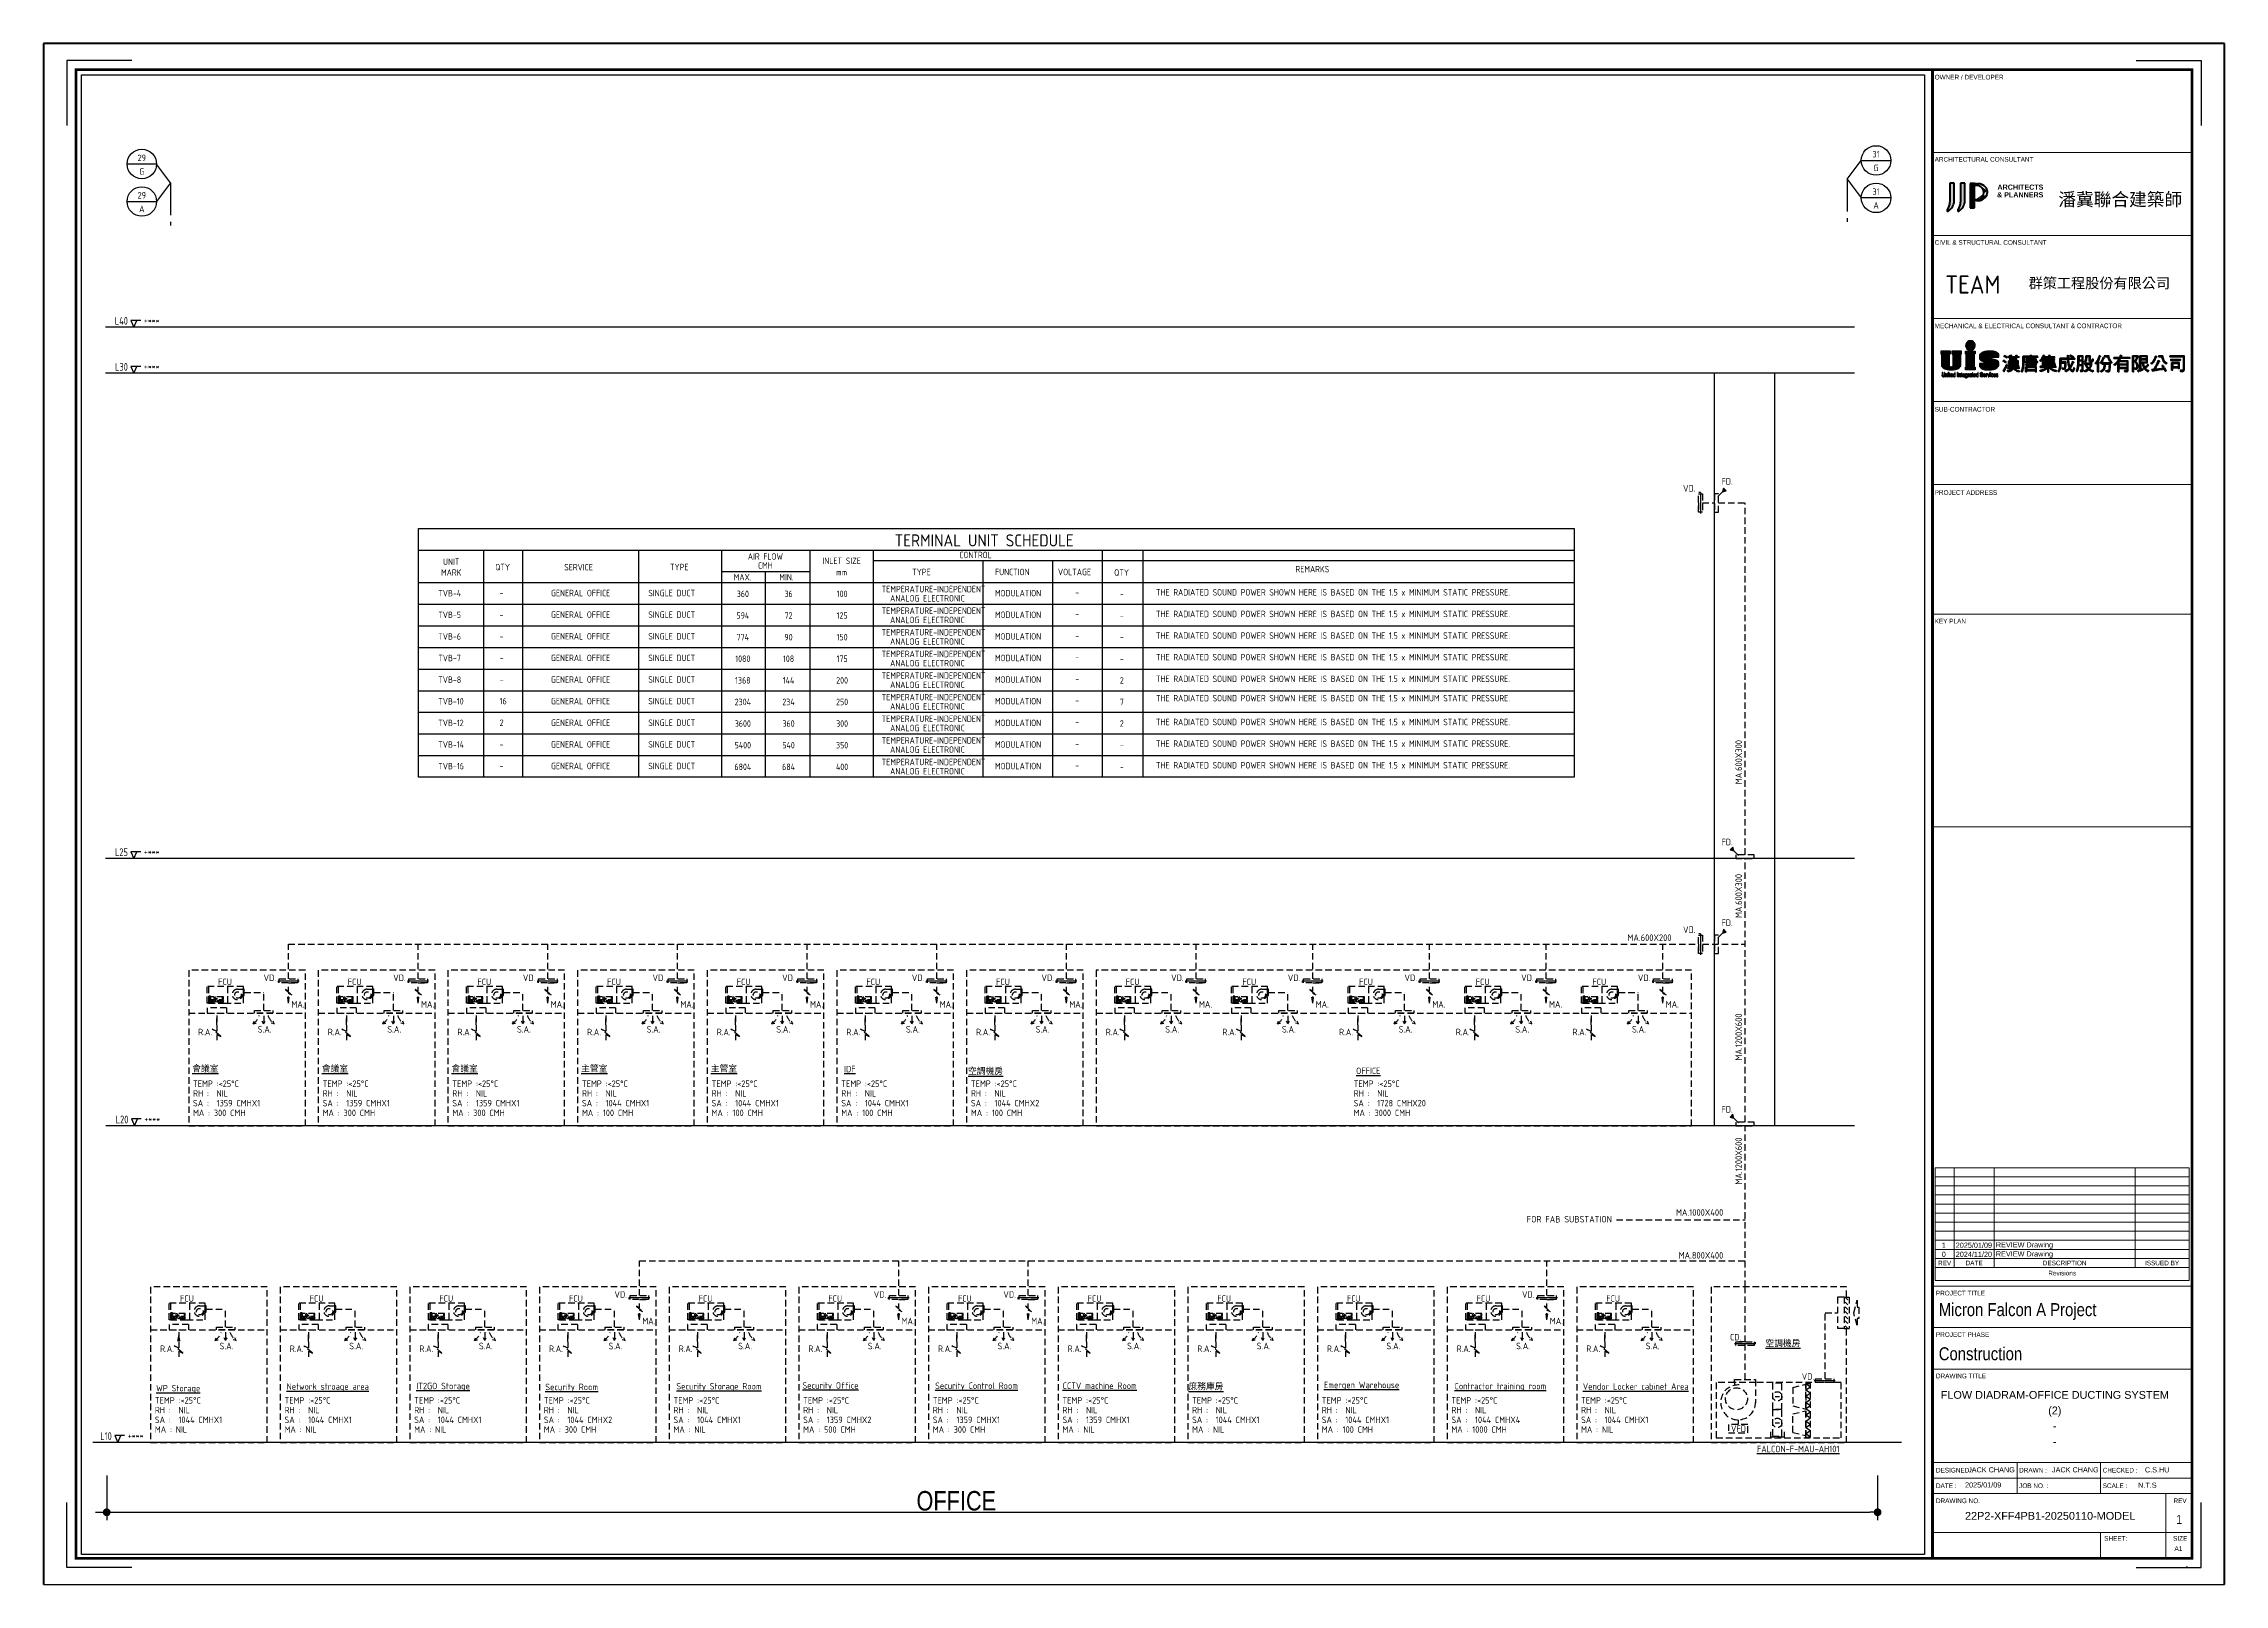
# Paper-space layout '00' of a CAD drawing. Extents: x 22 to 862, y -5 to 589.
# The model-space entities are those that its viewports show. They can reach past a viewport. Long polylines and large blocks are cut down to what shows.
import ezdxf
from ezdxf.enums import TextEntityAlignment as Align

# ---------------------------------------------------------------- set-up
doc = ezdxf.new("R2010")
doc.units = 0
doc.header["$LTSCALE"] = 10
doc.linetypes.add('CENTER', pattern=[1.9, 1.25, -0.25, 0.15, -0.25])
doc.linetypes.add('HIDDEN', pattern=[0.375, 0.25, -0.125])
for name, color, linetype in [('2', 3, 'Continuous'), ('7-F-LIN', 3, 'Continuous'), ('7-F-TX', 2, 'Continuous'), ('A-DETL-01', 1, 'Continuous'), ('DETL-TXT', 4, 'Continuous'), ('FALTTR$0$A3', 7, 'Continuous'), ('FALTTR$0$UIS-mM', 164, 'Continuous'), ('G-ANNO-TEXT', 3, 'Continuous'), ('M-DETL-03', 3, 'Continuous'), ('M-DETL-115', 7, 'Continuous'), ('M-DETL-22', 22, 'Continuous'), ('M-DETL-60', 3, 'Continuous'), ('M-DETL-IF', 2, 'Continuous'), ('M-DETL-OF', 5, 'Continuous'), ('M-DUCT', 6, 'Continuous'), ('M-DUCT-DAPR', 3, 'Continuous'), ('M-EQPM-FFU', 3, 'Continuous'), ('M-EXHS-DAPR', 2, 'Continuous'), ('M-EXHS-EQPM', 3, 'Continuous'), ('M-EXHS-TEXT', 4, 'Continuous'), ('M-HVAC-EQPM', 3, 'Continuous'), ('M-HVAC-EQPM-TEXT', 5, 'Continuous'), ('M-HVAC-TEXT', 2, 'Continuous'), ('SL', 1, 'Continuous')]:
    doc.layers.add(name, color=color, linetype=linetype)
for name, color, linetype, lineweight in [('FALISU$0$ZS__A0NO7', 255, 'Continuous', 5), ('FALTTR$0$A-ANNO-NOTE', 7, 'Continuous', 70), ('FALTTR$0$G-ANNO-TTLB', 7, 'Continuous', 70), ('FALTTR$0$ZS__A0NO7', 255, 'Continuous', 5), ('ZS__A0NO7', 255, 'Continuous', 5)]:
    doc.layers.add(name, color=color, linetype=linetype, lineweight=lineweight)
doc.styles.add('AA-TXT', font='isocp.shx', dxfattribs={"width": 0.8, "bigfont": 'chineset.shx'})
doc.styles.add('FALISU$0$MIC-NAME', font='arial.ttf')
doc.styles.add('FALISU$0$PSC-EN', font='arial.ttf', dxfattribs={"width": 0.8})
doc.styles.add('FALTTR$0$ISOCP_B', font='', dxfattribs={"height": 7})
doc.styles.add('FALTTR$0$MIC-Arial', font='arial.ttf', dxfattribs={"height": 3})
doc.styles.add('FALTTR$0$MIC-Arial Narrow', font='ARIALN.TTF', dxfattribs={"height": 1.8})
doc.styles.add('FALTTR$0$Sitka Small_B', font='', dxfattribs={"width": 0.9, "height": 2})
doc.styles.add('FALTTR$0$微軟正黑體_B', font='', dxfattribs={"height": 5})
doc.styles.add('FALTTR$0$新細明體_B', font='', dxfattribs={"height": 4})
doc.styles.add('STDTEXT', font='isocp.shx', dxfattribs={"bigfont": 'chineset.shx'})
doc.styles.add('TITLE-NAME', font='arial.ttf')
doc.styles.get('FALTTR$0$ISOCP_B').set_extended_font_data('ISOCP', bold=True)
doc.styles.get('FALTTR$0$Sitka Small_B').set_extended_font_data('Sitka Small', bold=True)
doc.styles.get('FALTTR$0$微軟正黑體_B').set_extended_font_data('Microsoft JhengHei', bold=True)
doc.styles.get('FALTTR$0$新細明體_B').set_extended_font_data('PMingLiU', bold=True)

psp = doc.layouts.new('00')

msp = doc.modelspace()

# ---------------------------------------------------------------- texts
at = {"color": 4, "insert": (41702.97, 84957.39), "char_height": 7.5, "attachment_point": 5, "style": 'AA-TXT'}
msp.add_mtext('\\A1;{\\fArial|b0|i0|c0|p34;OFFICE}', dxfattribs=at)
at = {"layer": '7-F-TX', "style": 'STDTEXT'}
for s, p in [('29', (41388.88, 85475.19)), ('G', (41388.88, 85469.89)), ('31', (42057.67, 85476.59)), ('G', (42057.67, 85471.29)), ('31', (42057.67, 85462.15)), ('29', (41388.88, 85460.75)), ('A', (41388.88, 85455.45)), ('A', (42057.67, 85456.85))]:
    msp.add_text(s, height=2.5, dxfattribs=at).set_placement(p, align=Align.MIDDLE)
at = {"layer": 'DETL-TXT', "color": 252, "linetype": 'HIDDEN', "style": 'AA-TXT'}
for p in [(42002.42, 85350.44), (42002.42, 85211.39), (42002.42, 85180.31), (42002.42, 85108.35)]:
    msp.add_text('FD.', height=2.5, dxfattribs=at).set_placement(p, align=Align.MIDDLE_RIGHT)
at = {"layer": 'M-DETL-03', "style": 'STDTEXT', "width": 0.8}
for s, p in [('UNIT', (41508.19, 85319.47)), ('AIR FLOW', (41629.35, 85321.49)), ('INLET SIZE', (41658.75, 85319.83)), ('MARK', (41508.19, 85315.31)), ('SERVICE', (41557.3, 85317.36)), ('CMH', (41629.35, 85318.05)), ('mm', (41658.75, 85315.43)), ('GENERAL OFFICE', (41558.09, 85307.4)), ('360', (41620.65, 85307.08)), ('36', (41638.28, 85307.08)), ('100', (41658.93, 85307.08)), ('TEMPERATURE-INDEPENDENT', (41694.2, 85308.92)), ('ANALOG ELECTRONIC', (41691.86, 85305.37)), ('-', (41749.61, 85307.67)), ('-', (41766.8, 85307.08)), ('GENERAL OFFICE', (41558.09, 85299.07)), ('594', (41620.65, 85298.74)), ('72', (41638.28, 85298.74)), ('125', (41658.93, 85298.74)), ('TEMPERATURE-INDEPENDENT', (41694.2, 85300.59)), ('ANALOG ELECTRONIC', (41691.86, 85297.03)), ('-', (41749.61, 85299.34)), ('-', (41766.8, 85298.74)), ('GENERAL OFFICE', (41558.09, 85290.73)), ('774', (41620.65, 85290.41)), ('90', (41638.28, 85290.41)), ('150', (41658.93, 85290.41)), ('TEMPERATURE-INDEPENDENT', (41694.2, 85292.26)), ('ANALOG ELECTRONIC', (41691.86, 85288.7)), ('-', (41749.61, 85291)), ('-', (41766.8, 85290.41)), ('GENERAL OFFICE', (41558.09, 85282.4)), ('1080', (41620.65, 85282.08)), ('108', (41638.28, 85282.08)), ('175', (41658.93, 85282.08)), ('TEMPERATURE-INDEPENDENT', (41694.2, 85283.92)), ('ANALOG ELECTRONIC', (41691.86, 85280.37)), ('-', (41749.61, 85282.67)), ('-', (41766.8, 85282.08)), ('GENERAL OFFICE', (41558.09, 85274.07)), ('1368', (41620.65, 85273.74)), ('144', (41638.28, 85273.74)), ('200', (41658.93, 85273.74)), ('TEMPERATURE-INDEPENDENT', (41694.2, 85275.59)), ('ANALOG ELECTRONIC', (41691.86, 85272.03)), ('-', (41749.61, 85274.34)), ('2', (41766.8, 85273.74)), ('GENERAL OFFICE', (41558.09, 85265.73)), ('2304', (41620.65, 85265.41)), ('234', (41638.28, 85265.41)), ('250', (41658.93, 85265.41)), ('TEMPERATURE-INDEPENDENT', (41694.2, 85267.26)), ('ANALOG ELECTRONIC', (41691.86, 85263.7)), ('-', (41749.61, 85266)), ('7', (41766.8, 85265.41)), ('GENERAL OFFICE', (41558.09, 85257.4)), ('3600', (41620.65, 85257.08)), ('360', (41638.28, 85257.08)), ('300', (41658.93, 85257.08)), ('TEMPERATURE-INDEPENDENT', (41694.2, 85258.92)), ('ANALOG ELECTRONIC', (41691.86, 85255.37)), ('-', (41749.61, 85257.67)), ('2', (41766.8, 85257.08)), ('GENERAL OFFICE', (41558.09, 85249.07)), ('5400', (41620.65, 85248.74)), ('540', (41638.28, 85248.74)), ('350', (41658.93, 85248.74)), ('TEMPERATURE-INDEPENDENT', (41694.2, 85250.59)), ('ANALOG ELECTRONIC', (41691.86, 85247.03)), ('-', (41749.61, 85249.34)), ('-', (41766.8, 85248.74)), ('GENERAL OFFICE', (41558.09, 85240.73)), ('6804', (41620.65, 85240.41)), ('684', (41638.28, 85240.41)), ('400', (41658.93, 85240.41)), ('TEMPERATURE-INDEPENDENT', (41694.2, 85242.26)), ('ANALOG ELECTRONIC', (41691.86, 85238.7)), ('-', (41749.61, 85241)), ('-', (41766.8, 85240.41))]:
    msp.add_text(s, height=2.5, dxfattribs=at).set_placement(p, align=Align.MIDDLE)
for s, p in [('CONTROL', (41704.14, 85320.83)), ('QTY', (41525.16, 85316.16)), ('TYPE', (41592.54, 85316.16)), ('MAX.', (41617.14, 85312.25)), ('MIN.', (41634.74, 85312.25)), ('TYPE', (41685.94, 85314.26)), ('FUNCTION', (41717.92, 85314.26)), ('VOLTAGE', (41742.18, 85314.26)), ('QTY', (41763.86, 85314.06)), ('TVB-4', (41503.19, 85306.08)), ('-', (41526.88, 85306.15)), ('SINGLE DUCT', (41584.2, 85306.15)), ('MODULATION', (41717.88, 85306.11)), ('TVB-5', (41503.19, 85297.74)), ('-', (41526.88, 85297.82)), ('SINGLE DUCT', (41584.2, 85297.82)), ('MODULATION', (41717.88, 85297.78)), ('TVB-6', (41503.19, 85289.41)), ('-', (41526.88, 85289.48)), ('SINGLE DUCT', (41584.2, 85289.48)), ('MODULATION', (41717.88, 85289.45)), ('TVB-7', (41503.19, 85281.08)), ('-', (41526.88, 85281.15)), ('SINGLE DUCT', (41584.2, 85281.15)), ('MODULATION', (41717.88, 85281.11)), ('TVB-8', (41503.19, 85272.74)), ('-', (41526.88, 85272.82)), ('SINGLE DUCT', (41584.2, 85272.82)), ('MODULATION', (41717.88, 85272.78)), ('TVB-10', (41503.19, 85264.41)), ('16', (41526.88, 85264.48)), ('SINGLE DUCT', (41584.2, 85264.48)), ('MODULATION', (41717.88, 85264.45)), ('TVB-12', (41503.19, 85256.08)), ('2', (41526.88, 85256.15)), ('SINGLE DUCT', (41584.2, 85256.15)), ('MODULATION', (41717.88, 85256.11)), ('TVB-14', (41503.19, 85247.74)), ('-', (41526.88, 85247.82)), ('SINGLE DUCT', (41584.2, 85247.82)), ('MODULATION', (41717.88, 85247.78)), ('TVB-16', (41503.19, 85239.41)), ('-', (41526.88, 85239.48)), ('SINGLE DUCT', (41584.2, 85239.48)), ('MODULATION', (41717.88, 85239.45))]:
    msp.add_text(s, height=2.5, dxfattribs=at).set_placement(p)
msp.add_text('REMARKS', height=2.5, dxfattribs=at).set_placement((41840.29, 85314.62), align=Align.BOTTOM_CENTER)
for p in [(41779.97, 85307.67), (41779.97, 85299.34), (41779.97, 85291), (41779.97, 85282.67), (41779.97, 85274.34), (41779.97, 85266.86), (41779.97, 85257.67), (41779.97, 85249.34), (41779.97, 85241)]:
    msp.add_text('THE RADIATED SOUND POWER SHOWN HERE IS BASED ON THE 1.5 x MINIMUM STATIC PRESSURE.', height=2.5, dxfattribs=at).set_placement(p, align=Align.MIDDLE_LEFT)
at = {"layer": 'M-DETL-115', "style": 'STDTEXT'}
msp.add_text('TERMINAL UNIT SCHEDULE', height=4.6667, dxfattribs=at).set_placement((41713.72, 85325.36), align=Align.CENTER)
at = {"layer": 'M-EXHS-TEXT', "color": 252, "linetype": 'HIDDEN'}
for s, height, style, p in [('VD.', 2.54, 'AA-TXT', (41983.23, 85347.75)), ('VD.', 2.54, 'AA-TXT', (41983.23, 85177.62)), ('VD.', 2.54, 'AA-TXT', (41435.82, 85159.06)), ('VD.', 2.54, 'AA-TXT', (41485.82, 85159.06)), ('VD.', 2.54, 'AA-TXT', (41535.82, 85159.06)), ('VD.', 2.54, 'AA-TXT', (41585.82, 85159.06)), ('VD.', 2.54, 'AA-TXT', (41635.82, 85159.06)), ('VD.', 2.54, 'AA-TXT', (41685.82, 85159.06)), ('VD.', 2.54, 'AA-TXT', (41735.82, 85159.06)), ('VD.', 2.54, 'AA-TXT', (41785.82, 85159.06)), ('VD.', 2.54, 'AA-TXT', (41830.82, 85159.06)), ('VD.', 2.54, 'AA-TXT', (41875.82, 85159.06)), ('VD.', 2.54, 'AA-TXT', (41920.82, 85159.06)), ('VD.', 2.54, 'AA-TXT', (41965.82, 85159.06)), ('FCU', 2.5, 'STDTEXT', (41418.31, 85157.52)), ('FCU', 2.5, 'STDTEXT', (41468.31, 85157.52)), ('FCU', 2.5, 'STDTEXT', (41518.31, 85157.52)), ('FCU', 2.5, 'STDTEXT', (41568.31, 85157.52)), ('FCU', 2.5, 'STDTEXT', (41618.31, 85157.52)), ('FCU', 2.5, 'STDTEXT', (41668.31, 85157.52)), ('FCU', 2.5, 'STDTEXT', (41718.31, 85157.52)), ('FCU', 2.5, 'STDTEXT', (41768.31, 85157.52)), ('FCU', 2.5, 'STDTEXT', (41813.31, 85157.52)), ('FCU', 2.5, 'STDTEXT', (41858.31, 85157.52)), ('FCU', 2.5, 'STDTEXT', (41903.31, 85157.52)), ('FCU', 2.5, 'STDTEXT', (41948.31, 85157.52)), ('MA.', 2.54, 'AA-TXT', (41446.54, 85148.82)), ('MA.', 2.54, 'AA-TXT', (41496.54, 85148.82)), ('MA.', 2.54, 'AA-TXT', (41546.54, 85148.82)), ('MA.', 2.54, 'AA-TXT', (41596.54, 85148.82)), ('MA.', 2.54, 'AA-TXT', (41646.54, 85148.82)), ('MA.', 2.54, 'AA-TXT', (41696.54, 85148.82)), ('MA.', 2.54, 'AA-TXT', (41746.54, 85148.82)), ('MA.', 2.54, 'AA-TXT', (41796.54, 85148.82)), ('MA.', 2.54, 'AA-TXT', (41841.54, 85148.82)), ('MA.', 2.54, 'AA-TXT', (41886.54, 85148.82)), ('MA.', 2.54, 'AA-TXT', (41931.54, 85148.82)), ('MA.', 2.54, 'AA-TXT', (41976.54, 85148.82)), ('S.A.', 2.54, 'AA-TXT', (41433.54, 85139.2)), ('S.A.', 2.54, 'AA-TXT', (41483.54, 85139.2)), ('S.A.', 2.54, 'AA-TXT', (41533.54, 85139.2)), ('S.A.', 2.54, 'AA-TXT', (41583.54, 85139.2)), ('S.A.', 2.54, 'AA-TXT', (41633.54, 85139.2)), ('S.A.', 2.54, 'AA-TXT', (41683.54, 85139.2)), ('S.A.', 2.54, 'AA-TXT', (41733.54, 85139.2)), ('S.A.', 2.54, 'AA-TXT', (41783.54, 85139.2)), ('S.A.', 2.54, 'AA-TXT', (41828.54, 85139.2)), ('S.A.', 2.54, 'AA-TXT', (41873.54, 85139.2)), ('S.A.', 2.54, 'AA-TXT', (41918.54, 85139.2)), ('S.A.', 2.54, 'AA-TXT', (41963.54, 85139.2)), ('TEMP :<25%%DC', 2.5, 'STDTEXT', (41408.61, 85118.24)), ('TEMP :<25%%DC', 2.5, 'STDTEXT', (41458.61, 85118.24)), ('TEMP :<25%%DC', 2.5, 'STDTEXT', (41508.61, 85118.24)), ('TEMP :<25%%DC', 2.5, 'STDTEXT', (41558.61, 85118.24)), ('TEMP :<25%%DC', 2.5, 'STDTEXT', (41608.61, 85118.24)), ('TEMP :<25%%DC', 2.5, 'STDTEXT', (41658.61, 85118.24)), ('TEMP :<25%%DC', 2.5, 'STDTEXT', (41708.61, 85118.24)), ('TEMP :<25%%DC', 2.5, 'STDTEXT', (41856.21, 85118.24)), ('SA :  1359 CMHX1', 2.5, 'STDTEXT', (41408.61, 85110.74)), ('RH :  NIL', 2.5, 'STDTEXT', (41408.61, 85114.49)), ('SA :  1359 CMHX1', 2.5, 'STDTEXT', (41458.61, 85110.74)), ('RH :  NIL', 2.5, 'STDTEXT', (41458.61, 85114.49)), ('SA :  1359 CMHX1', 2.5, 'STDTEXT', (41508.61, 85110.74)), ('RH :  NIL', 2.5, 'STDTEXT', (41508.61, 85114.49)), ('SA :  1044 CMHX1', 2.5, 'STDTEXT', (41558.61, 85110.74)), ('RH :  NIL', 2.5, 'STDTEXT', (41558.61, 85114.49)), ('SA :  1044 CMHX1', 2.5, 'STDTEXT', (41608.61, 85110.74)), ('RH :  NIL', 2.5, 'STDTEXT', (41608.61, 85114.49)), ('SA :  1044 CMHX1', 2.5, 'STDTEXT', (41658.61, 85110.74)), ('RH :  NIL', 2.5, 'STDTEXT', (41658.61, 85114.49)), ('SA :  1044 CMHX2', 2.5, 'STDTEXT', (41708.61, 85110.74)), ('RH :  NIL', 2.5, 'STDTEXT', (41708.61, 85114.49)), ('SA :  1728 CMHX20', 2.5, 'STDTEXT', (41856.21, 85110.74)), ('RH :  NIL', 2.5, 'STDTEXT', (41856.21, 85114.49)), ('MA : 300 CMH', 2.5, 'STDTEXT', (41408.61, 85106.99)), ('MA : 300 CMH', 2.5, 'STDTEXT', (41458.61, 85106.99)), ('MA : 300 CMH', 2.5, 'STDTEXT', (41508.61, 85106.99)), ('MA : 100 CMH', 2.5, 'STDTEXT', (41558.61, 85106.99)), ('MA : 100 CMH', 2.5, 'STDTEXT', (41608.61, 85106.99)), ('MA : 100 CMH', 2.5, 'STDTEXT', (41658.61, 85106.99)), ('MA : 100 CMH', 2.5, 'STDTEXT', (41708.61, 85106.99)), ('MA : 3000 CMH', 2.5, 'STDTEXT', (41856.21, 85106.99)), ('FCU', 2.5, 'STDTEXT', (41403.62, 85035.43)), ('FCU', 2.5, 'STDTEXT', (41453.62, 85035.43)), ('FCU', 2.5, 'STDTEXT', (41503.62, 85035.43)), ('FCU', 2.5, 'STDTEXT', (41553.62, 85035.43)), ('VD.', 2.54, 'AA-TXT', (41571.13, 85036.97)), ('FCU', 2.5, 'STDTEXT', (41603.62, 85035.43)), ('FCU', 2.5, 'STDTEXT', (41653.62, 85035.43)), ('VD.', 2.54, 'AA-TXT', (41671.13, 85036.97)), ('FCU', 2.5, 'STDTEXT', (41703.62, 85035.43)), ('VD.', 2.54, 'AA-TXT', (41721.13, 85036.97)), ('FCU', 2.5, 'STDTEXT', (41753.62, 85035.43)), ('FCU', 2.5, 'STDTEXT', (41803.62, 85035.43)), ('FCU', 2.5, 'STDTEXT', (41853.62, 85035.43)), ('FCU', 2.5, 'STDTEXT', (41903.62, 85035.43)), ('VD.', 2.54, 'AA-TXT', (41921.13, 85036.97)), ('FCU', 2.5, 'STDTEXT', (41953.62, 85035.43)), ('MA.', 2.54, 'AA-TXT', (41581.85, 85026.73)), ('MA.', 2.54, 'AA-TXT', (41681.85, 85026.73)), ('MA.', 2.54, 'AA-TXT', (41731.85, 85026.73)), ('MA.', 2.54, 'AA-TXT', (41931.85, 85026.73)), ('S.A.', 2.54, 'AA-TXT', (41418.85, 85017.11)), ('S.A.', 2.54, 'AA-TXT', (41468.85, 85017.11)), ('S.A.', 2.54, 'AA-TXT', (41518.85, 85017.11)), ('S.A.', 2.54, 'AA-TXT', (41568.85, 85017.11)), ('S.A.', 2.54, 'AA-TXT', (41618.85, 85017.11)), ('S.A.', 2.54, 'AA-TXT', (41668.85, 85017.11)), ('S.A.', 2.54, 'AA-TXT', (41718.85, 85017.11)), ('S.A.', 2.54, 'AA-TXT', (41768.85, 85017.11)), ('S.A.', 2.54, 'AA-TXT', (41818.85, 85017.11)), ('S.A.', 2.54, 'AA-TXT', (41868.85, 85017.11)), ('S.A.', 2.54, 'AA-TXT', (41918.85, 85017.11)), ('S.A.', 2.54, 'AA-TXT', (41968.85, 85017.11)), ('TEMP :<25%%DC', 2.5, 'STDTEXT', (41393.91, 84996.15)), ('RH :  NIL', 2.5, 'STDTEXT', (41393.91, 84992.4)), ('TEMP :<25%%DC', 2.5, 'STDTEXT', (41443.91, 84996.15)), ('RH :  NIL', 2.5, 'STDTEXT', (41443.91, 84992.4)), ('TEMP :<25%%DC', 2.5, 'STDTEXT', (41493.91, 84996.15)), ('RH :  NIL', 2.5, 'STDTEXT', (41493.91, 84992.4)), ('TEMP :<25%%DC', 2.5, 'STDTEXT', (41543.91, 84996.15)), ('RH :  NIL', 2.5, 'STDTEXT', (41543.91, 84992.4)), ('TEMP :<25%%DC', 2.5, 'STDTEXT', (41593.91, 84996.15)), ('RH :  NIL', 2.5, 'STDTEXT', (41593.91, 84992.4)), ('TEMP :<25%%DC', 2.5, 'STDTEXT', (41643.91, 84996.15)), ('RH :  NIL', 2.5, 'STDTEXT', (41643.91, 84992.4)), ('TEMP :<25%%DC', 2.5, 'STDTEXT', (41693.91, 84996.15)), ('RH :  NIL', 2.5, 'STDTEXT', (41693.91, 84992.4)), ('TEMP :<25%%DC', 2.5, 'STDTEXT', (41743.91, 84996.15)), ('RH :  NIL', 2.5, 'STDTEXT', (41743.91, 84992.4)), ('TEMP :<25%%DC', 2.5, 'STDTEXT', (41793.91, 84996.15)), ('RH :  NIL', 2.5, 'STDTEXT', (41793.91, 84992.4)), ('TEMP :<25%%DC', 2.5, 'STDTEXT', (41843.91, 84996.15)), ('RH :  NIL', 2.5, 'STDTEXT', (41843.91, 84992.4)), ('TEMP :<25%%DC', 2.5, 'STDTEXT', (41893.91, 84996.15)), ('RH :  NIL', 2.5, 'STDTEXT', (41893.91, 84992.4)), ('TEMP :<25%%DC', 2.5, 'STDTEXT', (41943.91, 84996.15)), ('RH :  NIL', 2.5, 'STDTEXT', (41943.91, 84992.4)), ('SA :  1044 CMHX1', 2.5, 'STDTEXT', (41393.91, 84988.65)), ('MA : NIL', 2.5, 'STDTEXT', (41393.91, 84984.9)), ('SA :  1044 CMHX1', 2.5, 'STDTEXT', (41443.91, 84988.65)), ('MA : NIL', 2.5, 'STDTEXT', (41443.91, 84984.9)), ('SA :  1044 CMHX1', 2.5, 'STDTEXT', (41493.91, 84988.65)), ('MA : NIL', 2.5, 'STDTEXT', (41493.91, 84984.9)), ('SA :  1044 CMHX2', 2.5, 'STDTEXT', (41543.91, 84988.65)), ('MA : 300 CMH', 2.5, 'STDTEXT', (41543.91, 84984.9)), ('SA :  1044 CMHX1', 2.5, 'STDTEXT', (41593.91, 84988.65)), ('MA : NIL', 2.5, 'STDTEXT', (41593.91, 84984.9)), ('SA :  1359 CMHX2', 2.5, 'STDTEXT', (41643.91, 84988.65)), ('MA : 500 CMH', 2.5, 'STDTEXT', (41643.91, 84984.9)), ('SA :  1359 CMHX1', 2.5, 'STDTEXT', (41693.91, 84988.65)), ('MA : 300 CMH', 2.5, 'STDTEXT', (41693.91, 84984.9)), ('SA :  1359 CMHX1', 2.5, 'STDTEXT', (41743.91, 84988.65)), ('MA : NIL', 2.5, 'STDTEXT', (41743.91, 84984.9)), ('SA :  1044 CMHX1', 2.5, 'STDTEXT', (41793.91, 84988.65)), ('MA : NIL', 2.5, 'STDTEXT', (41793.91, 84984.9)), ('SA :  1044 CMHX1', 2.5, 'STDTEXT', (41843.91, 84988.65)), ('MA : 100 CMH', 2.5, 'STDTEXT', (41843.91, 84984.9)), ('SA :  1044 CMHX4', 2.5, 'STDTEXT', (41893.91, 84988.65)), ('MA : 1000 CMH', 2.5, 'STDTEXT', (41893.91, 84984.9)), ('SA :  1044 CMHX1', 2.5, 'STDTEXT', (41943.91, 84988.65)), ('MA : NIL', 2.5, 'STDTEXT', (41943.91, 84984.9))]:
    msp.add_text(s, height=height, dxfattribs=dict(at, style=style)).set_placement(p, align=Align.MIDDLE_LEFT)
at = {"layer": 'M-EXHS-TEXT', "color": 252, "linetype": 'HIDDEN', "style": 'AA-TXT'}
for s, p in [('MA.600X300', (42004.69, 85250.74)), ('MA.600X300', (42004.69, 85199.11)), ('MA.1200X600', (42004.69, 85145.31)), ('MA.1200X600', (42004.69, 85097.5))]:
    msp.add_text(s, height=2.54, rotation=90, dxfattribs=at).set_placement(p, align=Align.MIDDLE_RIGHT)
for s, height, p in [('MA.600X200', 2.54, (41978.79, 85174.52)), ('FOR FAB SUBSTATION', 2.54, (41955.82, 85065.99)), ('MA.1000X400', 2.54, (41998.75, 85068.6)), ('MA.800X400', 2.54, (41998.75, 85052.06)), ('CD.', 2.5, (42005.7, 85020.52))]:
    msp.add_text(s, height=height, dxfattribs=at).set_placement(p, align=Align.MIDDLE_RIGHT)
at = {"layer": 'M-EXHS-TEXT', "color": 252, "linetype": 'HIDDEN', "style": 'STDTEXT'}
for p in [(41413.29, 85138.16), (41463.29, 85138.16), (41513.29, 85138.16), (41563.29, 85138.16), (41613.29, 85138.16), (41663.29, 85138.16), (41713.29, 85138.16), (41763.29, 85138.16), (41808.29, 85138.16), (41853.29, 85138.16), (41898.29, 85138.16), (41943.29, 85138.16), (41398.59, 85016.07), (41448.59, 85016.07), (41498.59, 85016.07), (41548.59, 85016.07), (41598.59, 85016.07), (41648.59, 85016.07), (41698.59, 85016.07), (41748.59, 85016.07), (41798.59, 85016.07), (41848.59, 85016.07), (41898.59, 85016.07), (41948.59, 85016.07)]:
    msp.add_text('R.A.', height=2.5, dxfattribs=at).set_placement(p, align=Align.MIDDLE_CENTER)
for s, p in [('%%U會議室', (41413.36, 85125.12)), ('%%U會議室', (41463.36, 85125.12)), ('%%U會議室', (41513.36, 85125.12)), ('%%U主管室', (41563.36, 85125.12)), ('%%U主管室', (41613.36, 85125.12)), ('%%UIDF', (41661.9, 85125.12)), ('%%UWP Storage', (41402.91, 85002.09)), ('%%UNetwork stroage area', (41460.57, 85002.75)), ('%%UIT2GO Storage', (41505.06, 85002.94)), ('%%USecurity Room', (41554.64, 85002.57)), ('%%USecurity Storage Room', (41611.45, 85002.84)), ('%%USecurity Office', (41654.46, 85003.15)), ('%%USecurity Control Room', (41710.77, 85003.04)), ('%%UCCTV machine Room', (41758.25, 85003.04)), ('%%U庶務庫房', (41799.27, 85002.6)), ('%%UEmergen Warehouse', (41859.28, 85003.35)), ('%%UContractor training room', (41912.8, 85002.89)), ('%%UVendor Locker cabinet Area', (41964.98, 85002.75))]:
    msp.add_text(s, height=2.5, dxfattribs=at).set_placement(p, align=Align.TOP_CENTER)
at = {"layer": 'M-EXHS-TEXT', "color": 252, "linetype": 'HIDDEN'}
for s, style, p in [('%%U空調機房', 'AA-TXT', (41714.25, 85123.21)), ('%%UOFFICE', 'AA-TXT', (41861.86, 85123.21)), ('%%U空調機房', 'AA-TXT', (42021.75, 85018.29)), ('VD.', 'STDTEXT', (42031.41, 85005.35))]:
    msp.add_text(s, height=2.5, dxfattribs=dict(at, style=style)).set_placement(p, align=Align.MIDDLE)
at = {"layer": 'M-HVAC-EQPM', "color": 252, "linetype": 'HIDDEN', "style": 'AA-TXT'}
msp.add_text('VFD', height=2.54, dxfattribs=at).set_placement((42004.63, 84985.22), align=Align.MIDDLE)
at = {"layer": 'M-HVAC-EQPM-TEXT', "color": 252, "linetype": 'HIDDEN', "style": 'AA-TXT'}
msp.add_text('%%UFALCON-F-MAU-AH101', height=2.5, dxfattribs=at).set_placement((42027.64, 84977.4), align=Align.MIDDLE)

# ---------------------------------------------------------------- blocks, each defined once
blk = doc.blocks.new('FALTTR$0$new block')
h = blk.add_hatch(color=114)
h.paths.add_polyline_path([(28.34, 7.27), (28.46, 7.54), (28.59, 7.83), (28.72, 8.14), (28.76, 8.24), (28.74, 8.28), (28.59, 8.63), (28.54, 8.67), (28.49, 8.62), (28.48, 8.59), (28.36, 8.34), (28.23, 8.06), (28.1, 7.78), (28, 7.59), (27.85, 7.32), (27.7, 7.07), (27.55, 6.83), (27.51, 6.78), (27.33, 6.53), (27.15, 6.33), (27.12, 6.23), (27.16, 6.16), (27.19, 6.12), (27.47, 5.83), (27.59, 5.73), (27.65, 5.82), (27.69, 6.07), (27.81, 6.26), (27.96, 6.52), (28.09, 6.76), (28.1, 6.79), (28.22, 7.02)])
h.paths.add_polyline_path([(27.52, 9.58), (27.65, 9.49), (27.89, 9.32), (28.12, 9.13), (28.14, 9.15), (28.35, 9.45), (28.4, 9.52), (28.2, 9.67), (27.95, 9.85), (27.89, 9.88), (27.66, 10.02), (27.37, 10.18), (27.31, 10.13), (27.22, 10.02), (27.09, 9.82), (27.25, 9.75)])
h.paths.add_polyline_path([(28.05, 11.87), (27.76, 12.02), (27.69, 11.96), (27.61, 11.85), (27.48, 11.65), (27.61, 11.59), (27.9, 11.44), (28.01, 11.37), (28.25, 11.2), (28.48, 11.02), (28.5, 11.04), (28.72, 11.34), (28.76, 11.41), (28.58, 11.54), (28.32, 11.72), (28.29, 11.74)])
for points in [[(29.79, 11.18), (29.79, 10.24), (29.9, 10.15), (30.17, 10.15), (30.29, 10.24), (30.29, 10.32), (30.29, 10.71), (30.29, 11.18), (32.01, 11.18), (32.01, 10.71), (30.29, 10.71), (30.29, 10.32), (32.01, 10.32), (32.01, 10.24), (32.12, 10.15), (32.4, 10.15), (32.51, 10.24), (32.51, 11.18), (33.34, 11.18), (33.4, 11.3), (33.4, 11.52), (33.34, 11.6), (32.51, 11.6), (32.51, 11.8), (32.58, 11.94), (32.65, 12.04), (32.52, 12.11), (32.12, 12.13), (32.01, 12.04), (32.01, 11.6), (30.29, 11.6), (30.29, 11.82), (30.36, 11.96), (30.43, 12.07), (30.3, 12.14), (29.9, 12.16), (29.79, 12.07), (29.79, 11.6), (29.04, 11.6), (28.99, 11.52), (28.99, 11.3), (29.04, 11.18)], [(30.95, 8.6), (30.95, 8.21), (31.43, 8.21), (31.43, 8.6)], [(37.57, 9.68), (35.65, 9.68), (35.57, 9.56), (35.57, 9.35), (35.65, 9.24), (37.57, 9.24), (40.54, 9.24), (40.62, 9.35), (40.62, 9.56), (40.54, 9.68)], [(39.51, 10.2), (39.51, 9.68), (40.01, 9.68), (40.01, 10.57), (39.9, 10.66), (37.57, 10.66), (35.98, 10.66), (35.9, 10.54), (35.9, 10.32), (35.98, 10.2)], [(35.98, 8.65), (35.9, 8.54), (35.9, 8.32), (35.98, 8.21), (37.57, 8.21), (39.9, 8.21), (40.01, 8.32), (40.01, 9.24), (39.51, 9.24), (39.51, 8.65)], [(31.95, 6.72), (31.74, 6.92), (31.64, 7.01), (33.45, 7.01), (33.51, 7.13), (33.51, 7.35), (33.45, 7.43), (31.41, 7.43), (31.39, 7.49), (31.39, 7.49), (31.42, 7.79), (30.94, 7.79), (30.93, 7.72), (30.86, 7.44), (30.86, 7.43), (28.93, 7.43), (28.87, 7.35), (28.87, 7.13), (28.93, 7.01), (30.65, 7.01), (30.63, 6.98), (30.41, 6.78), (30.32, 6.72), (30.09, 6.58), (29.81, 6.46), (29.49, 6.35), (29.31, 6.28), (29.02, 6.2), (28.73, 6.15), (28.77, 6.05), (28.99, 5.77), (29.12, 5.65), (29.17, 5.66), (29.49, 5.77), (29.72, 5.85), (30.02, 5.98), (30.28, 6.12), (30.51, 6.26), (30.72, 6.41), (30.8, 6.48), (31.01, 6.69), (31.18, 6.92), (31.28, 6.78), (31.48, 6.55), (31.64, 6.4), (31.9, 6.21), (31.95, 6.17), (32.19, 6.03), (32.48, 5.88), (32.63, 5.81), (32.91, 5.72), (33.2, 5.65), (33.32, 5.71), (33.36, 5.76), (33.57, 5.98), (33.59, 6.07), (33.54, 6.1), (33.42, 6.12), (33.13, 6.17), (33.06, 6.18), (32.78, 6.27), (32.5, 6.39), (32.39, 6.44), (32.13, 6.59)], [(30.95, 8.21), (29.23, 8.21), (29.17, 8.12), (29.17, 7.9), (29.23, 7.79), (30.94, 7.79), (33.15, 7.79), (33.2, 7.9), (33.2, 8.12), (33.15, 8.21)]]:
    blk.add_hatch(color=114).paths.add_polyline_path(points)
h = blk.add_hatch(color=114)
h.paths.add_polyline_path([(33.04, 8.6), (33.15, 8.67), (33.15, 9.84), (33.04, 9.93), (31.43, 9.93), (31.43, 10.32), (30.95, 10.32), (30.95, 9.93), (29.34, 9.93), (29.23, 9.84), (29.23, 8.67), (29.34, 8.6), (30.95, 8.6)])
h.paths.add_polyline_path([(31.43, 8.98), (31.43, 9.54), (32.65, 9.54), (32.65, 8.98)], flags=16)
h.paths.add_polyline_path([(30.95, 8.98), (29.73, 8.98), (29.73, 9.54), (30.95, 9.54)], flags=16)
at = {"layer": 'FALTTR$0$UIS-mM'}
for points in [[(13.74, 14.17), (15.39, 14.17, 4.273121)], [(40.54, 11.24), (40.62, 11.34), (40.62, 11.57), (40.54, 11.68), (38.07, 11.68), (38.07, 11.85), (38.14, 12), (38.2, 12.1), (38.08, 12.16), (37.68, 12.18), (37.57, 12.1), (37.57, 11.68), (34.9, 11.68), (34.79, 11.57), (34.79, 9.31), (34.79, 8.98), (34.78, 8.66), (34.76, 8.36), (34.74, 8.09), (34.72, 7.83), (34.69, 7.59), (34.64, 7.3), (34.57, 7.01), (34.5, 6.73), (34.39, 6.42), (34.28, 6.15), (34.15, 5.93), (34.18, 5.83), (34.21, 5.82), (34.44, 5.64), (34.51, 5.62), (34.6, 5.76), (34.74, 6.01), (34.85, 6.28), (34.86, 6.31), (34.96, 6.59), (35.05, 6.87), (35.12, 7.16), (35.16, 7.44), (35.18, 7.52), (35.21, 7.76), (35.24, 8.02), (35.26, 8.31), (35.28, 8.62), (35.28, 8.96), (35.29, 9.31), (35.29, 11.24)], [(42.14, 11.05), (41.97, 10.81), (41.89, 10.7), (41.71, 10.46), (41.5, 10.25), (41.29, 10.06), (41.26, 10.02), (41.31, 9.97), (41.58, 9.87), (41.73, 9.84), (41.77, 9.87), (41.99, 10.07), (42.2, 10.29), (42.32, 10.45), (42.32, 8.18), (42.43, 8.09), (42.7, 8.09), (42.82, 8.18), (42.82, 8.32), (42.82, 8.77), (42.82, 9.21), (42.82, 9.63), (42.82, 10.1), (46.9, 10.1), (46.96, 10.2), (46.96, 10.43), (46.9, 10.52), (42.82, 10.52), (42.82, 10.99), (47.07, 10.99), (47.15, 11.09), (47.15, 11.32), (47.07, 11.43), (42.88, 11.43), (42.89, 11.45), (43, 11.72), (43.12, 11.8), (43.18, 11.88), (43.1, 11.97), (42.62, 12.16), (42.56, 12.11), (42.49, 11.86), (42.39, 11.58), (42.28, 11.34), (42.27, 11.31)], [(42.82, 9.63), (42.82, 9.21), (46.9, 9.21), (46.96, 9.31), (46.96, 9.54), (46.9, 9.63)], [(47.18, 8.32), (47.26, 8.43), (47.26, 8.65), (47.18, 8.77), (42.82, 8.77), (42.82, 8.32)], [(44.72, 11.86), (44.58, 11.62), (44.43, 11.43), (45.03, 11.43), (45.07, 11.49), (45.23, 11.74), (45.37, 11.82), (45.46, 11.88), (45.45, 11.89), (45.28, 11.98), (44.87, 12.16), (44.82, 12.11)], [(44.99, 10.99), (44.48, 10.99), (44.48, 10.52), (44.99, 10.52)], [(44.48, 10.1), (44.48, 9.63), (44.99, 9.63), (44.99, 10.1)], [(44.99, 9.21), (44.48, 9.21), (44.48, 8.77), (44.99, 8.77)], [(55.99, 9.96), (55.99, 9.69), (55.98, 9.36), (55.97, 9.05), (55.96, 8.77), (55.94, 8.49), (55.92, 8.24), (55.91, 8.13), (55.88, 7.83), (55.83, 7.53), (55.78, 7.24), (55.72, 6.96), (55.7, 6.85), (55.6, 6.54), (55.51, 6.27), (55.4, 6.03), (55.44, 5.94), (55.46, 5.93), (55.7, 5.74), (55.76, 5.73), (55.88, 5.94), (55.99, 6.21), (56.08, 6.49), (56.14, 6.66), (56.22, 6.95), (56.28, 7.23), (56.34, 7.52), (56.38, 7.81), (56.4, 7.99), (57.57, 7.99), (57.57, 8.43), (56.44, 8.43), (56.45, 8.56), (56.46, 8.83), (56.47, 9.13), (56.48, 9.44), (56.49, 9.77), (57.57, 9.77), (57.57, 10.2), (56.49, 10.2), (56.49, 11.49), (56.49, 11.93), (56.1, 11.93), (55.99, 11.82)], [(57.57, 11.49), (57.57, 10.2), (57.57, 9.77), (57.57, 8.43), (57.57, 7.99), (57.57, 6.62), (57.48, 6.36), (57.35, 6.3), (56.98, 6.28), (56.93, 6.23), (57.02, 6.03), (57.09, 5.79), (57.18, 5.7), (57.57, 5.78), (57.81, 5.89), (57.85, 5.92), (58.02, 6.14), (58.07, 6.42), (58.07, 11.82), (57.93, 11.93), (56.49, 11.93), (56.49, 11.49)], [(61.49, 8.7), (61.36, 8.94), (61.24, 8.98), (58.63, 8.98), (58.54, 8.88), (58.54, 8.65), (58.63, 8.54), (60.92, 8.54), (60.85, 8.31), (60.75, 8.05), (60.68, 7.88), (60.54, 7.61), (60.38, 7.37), (60.35, 7.34), (60.16, 7.11), (60.12, 7.15), (59.93, 7.38), (59.81, 7.54), (59.66, 7.8), (59.54, 8.07), (59.47, 8.25), (59.38, 8.54), (58.9, 8.54), (58.92, 8.47), (59.02, 8.16), (59.12, 7.89), (59.24, 7.65), (59.32, 7.47), (59.47, 7.22), (59.65, 6.97), (59.82, 6.8), (59.81, 6.78), (59.74, 6.73), (59.51, 6.57), (59.24, 6.43), (58.95, 6.3), (58.68, 6.21), (58.39, 6.14), (58.35, 6.1), (58.39, 6.03), (58.55, 5.8), (58.68, 5.73), (58.9, 5.79), (59.19, 5.89), (59.43, 6), (59.43, 6), (59.7, 6.14), (59.95, 6.3), (60.18, 6.47), (60.26, 6.41), (60.47, 6.27), (60.73, 6.12), (61, 5.98), (61.07, 5.96), (61.36, 5.84), (61.62, 5.75), (61.74, 5.7), (61.81, 5.77), (61.86, 5.81), (62.07, 6.01), (62.1, 6.1), (62.03, 6.14), (61.89, 6.17), (61.58, 6.27), (61.31, 6.37), (61.08, 6.48), (61.04, 6.5), (60.77, 6.64), (60.53, 6.8), (60.54, 6.81), (60.73, 7.03), (60.85, 7.2), (60.99, 7.45), (61.13, 7.74), (61.18, 7.84), (61.28, 8.07), (61.38, 8.36)], [(59.51, 10.78), (59.52, 11.09), (59.52, 11.43), (60.41, 11.43), (60.41, 9.77), (60.49, 9.57), (60.59, 9.53), (60.91, 9.49), (61.46, 9.49), (61.64, 9.51), (61.83, 9.67), (61.89, 9.84), (61.97, 10.12), (62.04, 10.45), (61.95, 10.57), (61.72, 10.66), (61.63, 10.68), (61.57, 10.64), (61.51, 10.33), (61.45, 10.1), (61.27, 9.99), (61.15, 9.99), (60.95, 10.03), (60.91, 10.13), (60.91, 11.77), (60.79, 11.88), (59.13, 11.88), (59.02, 11.77), (59.02, 11.11), (59.01, 10.99), (58.99, 10.69), (58.94, 10.41), (58.92, 10.36), (58.8, 10.11), (58.62, 9.89), (58.38, 9.68), (58.43, 9.58), (58.61, 9.34), (58.74, 9.29), (58.94, 9.44), (59.13, 9.64), (59.19, 9.71), (59.33, 9.96), (59.43, 10.25), (59.47, 10.48)], [(72.42, 10.79), (76.05, 10.79), (76.13, 10.91), (76.13, 11.13), (76.05, 11.24), (72.63, 11.24), (72.65, 11.28), (72.77, 11.55), (72.99, 11.68), (73.07, 11.8), (72.99, 11.9), (72.44, 12.1), (72.33, 12.02), (72.25, 11.78), (72.15, 11.5), (72.05, 11.24), (69.91, 11.24), (69.83, 11.13), (69.83, 10.91), (69.91, 10.79), (71.84, 10.79), (71.8, 10.72), (71.71, 10.55), (71.56, 10.3), (71.39, 10.05), (71.21, 9.81), (71.21, 9.8), (71.02, 9.57), (70.82, 9.35), (70.61, 9.13), (70.4, 8.94), (70.18, 8.75), (69.94, 8.57), (69.89, 8.49), (69.93, 8.44), (69.97, 8.43), (70.24, 8.31), (70.41, 8.29), (70.62, 8.46), (70.85, 8.65), (71.07, 8.85), (71.28, 9.06), (71.41, 9.22), (71.41, 5.73), (71.52, 5.65), (71.8, 5.65), (71.91, 5.73), (71.91, 6.89), (71.91, 7.35), (71.91, 8.24), (71.91, 8.67), (71.91, 9.52), (74.91, 9.52), (74.91, 8.67), (74.91, 8.24), (74.91, 7.35), (74.91, 6.89), (74.91, 6.4), (74.77, 6.23), (74.69, 6.21), (74.43, 6.19), (74.01, 6.18), (73.94, 6.15), (74.03, 5.94), (74.1, 5.7), (74.19, 5.62), (74.52, 5.65), (74.81, 5.7), (75.05, 5.76), (75.32, 5.91), (75.41, 6.12), (75.41, 9.87), (75.27, 9.99), (71.96, 9.99), (72.03, 10.09), (72.12, 10.24), (72.27, 10.49)], [(77.55, 11.49), (78.83, 11.49), (77.89, 9.68), (77.85, 9.56), (77.92, 9.49), (78.1, 9.3), (78.29, 9.07), (78.45, 8.83), (78.59, 8.59), (78.67, 8.4), (78.75, 8.12), (78.78, 7.85), (78.75, 7.59), (78.65, 7.35), (78.5, 7.19), (78.21, 7.13), (77.89, 7.17), (77.8, 7.1), (77.84, 7.02), (77.92, 6.71), (78.1, 6.59), (78.17, 6.59), (78.49, 6.63), (78.71, 6.73), (78.74, 6.74), (78.97, 6.91), (79.14, 7.15), (79.18, 7.26), (79.25, 7.54), (79.27, 7.85), (79.27, 7.94), (79.24, 8.22), (79.16, 8.5), (79.05, 8.79), (79.02, 8.85), (78.86, 9.11), (78.69, 9.34), (78.49, 9.55), (78.44, 9.65), (78.47, 9.76), (79.41, 11.68), (79.23, 11.86), (79.05, 11.91), (77.16, 11.91), (77.05, 11.82), (77.05, 5.76), (77.16, 5.68), (77.44, 5.68), (77.55, 5.76)], [(79.74, 6.44), (79.64, 6.4), (79.34, 6.32), (79.08, 6.26), (79.14, 6.09), (79.27, 5.76), (79.35, 5.65), (79.55, 5.85), (79.77, 5.92), (80.05, 6.01), (80.33, 6.11), (80.61, 6.21), (80.89, 6.32), (81.16, 6.43), (81.17, 6.48), (81.19, 6.85), (81.13, 6.92), (81.1, 6.91), (81.08, 6.9), (80.81, 6.79), (80.53, 6.69), (80.24, 6.59), (80.24, 8.98), (80.24, 9.43), (80.24, 10.24), (80.24, 10.68), (80.24, 11.46), (80.24, 11.91), (79.85, 11.91), (79.74, 11.8)], [(82.3, 11.46), (82.3, 10.68), (82.3, 10.24), (82.3, 9.43), (80.24, 9.43), (80.24, 8.98), (82.69, 8.98), (82.8, 9.1), (82.8, 11.82), (82.69, 11.91), (80.24, 11.91), (80.24, 11.46)], [(82.3, 10.24), (82.3, 10.68), (80.24, 10.68), (80.24, 10.24)], [(81.81, 7.59), (81.8, 7.62), (81.7, 7.85), (81.6, 8.13), (81.51, 8.43), (81.45, 8.67), (81.39, 8.98), (80.93, 8.98), (80.97, 8.79), (81.03, 8.48), (81.1, 8.2), (81.17, 7.96), (81.24, 7.71), (81.35, 7.44), (81.48, 7.17), (81.56, 7.02), (81.72, 6.77), (81.92, 6.52), (82.01, 6.42), (82.23, 6.21), (82.46, 6.03), (82.66, 5.9), (82.9, 5.76), (82.99, 5.7), (83.08, 5.78), (83.14, 5.84), (83.35, 6.04), (83.38, 6.12), (83.33, 6.17), (83.12, 6.26), (82.86, 6.4), (82.64, 6.56), (82.55, 6.63), (82.33, 6.83), (82.15, 7.05), (82.08, 7.15), (82.27, 7.29), (82.5, 7.46), (82.72, 7.66), (82.94, 7.86), (83.16, 8.09), (83.33, 8.13), (83.41, 8.18), (83.41, 8.19), (83.29, 8.32), (82.97, 8.6), (82.89, 8.55), (82.87, 8.52), (82.66, 8.28), (82.46, 8.07), (82.25, 7.89), (82.07, 7.75)], [(95.22, 9.18), (95.11, 9.26), (92.22, 9.26), (92.12, 9.15), (92.12, 6.4), (92.22, 6.31), (92.5, 6.31), (92.61, 6.4), (92.61, 7.17), (92.61, 7.63), (92.61, 8.82), (94.72, 8.82), (94.72, 7.63), (94.72, 7.17), (94.72, 6.89), (94.83, 6.82), (95.11, 6.82), (95.22, 6.89)], [(44.79, 7.85), (44.86, 7.99), (44.93, 8.09), (44.8, 8.16), (44.4, 8.18), (44.29, 8.09), (44.29, 7.85), (41.57, 7.85), (41.48, 7.74), (41.48, 7.51), (41.57, 7.4), (44.05, 7.4), (43.95, 7.33), (43.7, 7.14), (43.48, 7), (43.3, 6.9), (43.03, 6.77), (42.76, 6.65), (42.49, 6.55), (42.45, 6.53), (42.19, 6.46), (41.92, 6.38), (41.62, 6.31), (41.29, 6.23), (41.34, 6.14), (41.39, 6.1), (41.59, 5.88), (41.68, 5.79), (41.76, 5.8), (42.01, 5.87), (42.42, 6.01), (42.57, 6.06), (42.85, 6.18), (43.12, 6.3), (43.37, 6.43), (43.62, 6.57), (43.87, 6.73), (44.12, 6.91), (44.29, 7.03), (44.29, 5.68), (44.4, 5.6), (44.68, 5.6), (44.79, 5.68), (44.79, 7.2), (44.83, 7.17), (45.06, 6.97), (45.29, 6.8), (45.47, 6.67), (45.71, 6.51), (45.97, 6.36), (46.26, 6.21), (46.4, 6.14), (46.64, 6.04), (46.92, 5.93), (47.21, 5.83), (47.54, 5.73), (47.61, 5.8), (47.67, 5.87), (47.88, 6.1), (47.96, 6.18), (47.77, 6.21), (47.48, 6.28), (47.2, 6.36), (46.92, 6.45), (46.62, 6.56), (46.34, 6.67), (46.08, 6.8), (45.84, 6.92), (45.62, 7.05), (45.38, 7.21), (45.11, 7.4), (47.51, 7.4), (47.6, 7.51), (47.6, 7.74), (47.51, 7.85)], [(92.61, 7.63), (92.61, 7.17), (94.72, 7.17), (94.72, 7.63)]]:
    blk.add_hatch(color=114, dxfattribs=at).paths.add_polyline_path(points)
h = blk.add_hatch(color=256, dxfattribs=at)
edge = h.paths.add_edge_path()
edge.add_line((11.13, 12.59), (11.13, 13.65))
edge.add_line((11.13, 13.65), (7.41, 13.65))
edge.add_line((7.41, 13.65), (7.41, 12.59))
edge.add_line((7.41, 12.59), (7.49, 12.59))
edge.add_arc((7.49, 12.34), 0.246, 0, 90, ccw=False)
edge.add_line((7.73, 12.34), (7.73, 7.93))
edge.add_arc((7.49, 7.93), 0.246, 316.57841, 360, ccw=False)
edge.add_arc((7.12, 8.28), 0.756, 223.42159, 316.57841, ccw=False)
edge.add_arc((6.75, 7.93), 0.246, 180, 223.42159, ccw=False)
edge.add_line((6.5, 7.93), (6.5, 12.34))
edge.add_arc((6.75, 12.34), 0.246, 90, 180, ccw=False)
edge.add_line((6.75, 12.59), (6.82, 12.59))
edge.add_line((6.82, 12.59), (6.82, 13.65))
edge.add_line((6.82, 13.65), (3.1, 13.65))
edge.add_line((3.1, 13.65), (3.1, 12.59))
edge.add_line((3.1, 12.59), (3.17, 12.59))
edge.add_arc((3.17, 12.34), 0.246, 0, 90, ccw=False)
edge.add_line((3.42, 12.34), (3.42, 7.98))
edge.add_arc((3.66, 7.98), 0.246, 180, 208.54169)
edge.add_arc((6.17, 9.81), 3.35, 215.59317, 271.44221)
edge.add_line((6.25, 6.47), (7.98, 6.47))
edge.add_arc((8.06, 9.81), 3.35, 268.55779, 324.40683)
edge.add_arc((10.57, 7.98), 0.246, 331.45831, 360)
edge.add_line((10.82, 7.98), (10.82, 12.34))
edge.add_arc((11.06, 12.34), 0.246, 90, 180, ccw=False)
edge.add_line((11.06, 12.59), (11.13, 12.59))
h = blk.add_hatch(color=256, dxfattribs=at)
edge = h.paths.add_edge_path()
edge.add_line((16.36, 13.65), (16.36, 12.59))
edge.add_line((16.36, 12.59), (16.29, 12.59))
edge.add_arc((16.29, 12.34), 0.246, 90, 180)
edge.add_line((16.04, 12.34), (16.04, 7.78))
edge.add_arc((16.29, 7.78), 0.246, 180, 270)
edge.add_line((16.29, 7.53), (16.36, 7.53))
edge.add_line((16.36, 7.53), (16.36, 6.47))
edge.add_line((16.36, 6.47), (12.64, 6.47))
edge.add_line((12.64, 6.47), (12.64, 7.53))
edge.add_line((12.64, 7.53), (12.71, 7.53))
edge.add_arc((12.71, 7.78), 0.246, 270, 360)
edge.add_line((12.96, 7.78), (12.96, 12.34))
edge.add_arc((12.71, 12.34), 0.246, 0, 90)
edge.add_line((12.71, 12.59), (12.64, 12.59))
edge.add_line((12.64, 12.59), (12.64, 13.65))
edge.add_line((12.64, 13.65), (16.36, 13.65))
h = blk.add_hatch(color=256, dxfattribs=at)
edge = h.paths.add_edge_path()
edge.add_arc((20.8, 11.43), 2.79, 163.90838, 194.77331)
edge.add_arc((19.32, 11.16), 1.3, 199.89373, 250.14073)
edge.add_arc((22.62, 18.14), 9.01, 245.45515, 257.7448)
edge.add_line((20.71, 9.33), (21.93, 8.98))
edge.add_arc((21.83, 8.28), 0.698, -190.33355, 82.22693, ccw=False)
edge.add_arc((21.85, 8.43), 0.706, 142.10266, 181.47007, ccw=False)
edge.add_line((21.3, 8.86), (18.06, 8.86))
edge.add_line((18.06, 8.86), (18.06, 7.69))
edge.add_arc((20.82, 10.18), 3.71, 222.03631, 271.70641)
edge.add_line((20.93, 6.47), (22.66, 6.47))
edge.add_arc((22.64, 9.89), 3.42, 270.29875, 324.94484)
edge.add_arc((22.76, 8.69), 2.79, 343.90838, 374.77331)
edge.add_arc((24.24, 8.96), 1.3, 19.89373, 70.14073)
edge.add_arc((21.21, 2.03), 8.85, 66.98662, 79.38447)
edge.add_line((22.84, 10.73), (21.63, 11.14))
edge.add_arc((21.73, 11.83), 0.689, -9.65427, 261.54765, ccw=False)
edge.add_arc((21.7, 11.69), 0.706, -33.3407, 1.47007, ccw=False)
edge.add_line((22.29, 11.3), (25.49, 11.3))
edge.add_line((25.49, 11.3), (25.49, 12.52))
edge.add_arc((22.85, 10.03), 3.63, 43.32536, 93.53692)
edge.add_line((22.63, 13.65), (20.9, 13.65))
edge.add_arc((20.92, 10.23), 3.42, 90.29875, 144.94484)
h = blk.add_hatch(color=114, dxfattribs=at)
h.paths.add_polyline_path([(37.57, 10.66), (38.07, 10.66), (38.07, 11.24), (37.57, 11.24)])
h.paths.add_polyline_path([(38.07, 10.2), (37.57, 10.2), (37.57, 9.68), (38.07, 9.68)])
h.paths.add_polyline_path([(37.57, 9.24), (37.57, 8.65), (38.07, 8.65), (38.07, 9.24)])
h.paths.add_polyline_path([(37.57, 8.21), (37.57, 7.65), (38.07, 7.65), (38.07, 8.21)])
h = blk.add_hatch(color=114, dxfattribs=at)
h.paths.add_polyline_path([(53.48, 11.53), (53.72, 11.39), (53.97, 11.23), (54.21, 11.06), (54.22, 11.08), (54.42, 11.37), (54.46, 11.43), (54.43, 11.46), (54.2, 11.61), (53.92, 11.79), (53.8, 11.86), (53.54, 11.99), (53.24, 12.13), (53.17, 12.08), (53.09, 11.97), (52.96, 11.77), (53.19, 11.68)])
h.paths.add_polyline_path([(52.52, 10.91), (52.52, 11.08), (52.51, 11.37), (52.51, 11.68), (52.57, 11.86), (52.63, 11.96), (52.5, 12.03), (52.04, 12.07), (51.99, 11.98), (51.99, 11.78), (52, 11.47), (52.01, 11.18), (52.02, 10.91), (49.18, 10.91), (49.07, 10.79), (49.07, 9.1), (49.07, 8.9), (49.06, 8.57), (49.05, 8.28), (49.02, 8), (48.99, 7.74), (48.97, 7.59), (48.91, 7.3), (48.84, 7.01), (48.75, 6.73), (48.65, 6.49), (48.52, 6.22), (48.38, 6.01), (48.41, 5.91), (48.44, 5.9), (48.67, 5.71), (48.74, 5.7), (48.82, 5.8), (48.98, 6.05), (49.1, 6.31), (49.2, 6.53), (49.3, 6.82), (49.39, 7.1), (49.44, 7.37), (49.48, 7.57), (49.51, 7.82), (49.54, 8.1), (49.56, 8.4), (49.57, 8.74), (49.57, 9.1), (51.04, 9.1), (51.02, 8.76), (51, 8.43), (50.98, 8.16), (50.96, 7.95), (50.94, 7.82), (50.89, 7.49), (50.82, 7.28), (50.74, 7.16), (50.49, 7.07), (50.45, 7.07), (50.17, 7.11), (49.88, 7.2), (49.88, 7.15), (49.97, 6.96), (50.05, 6.71), (50.15, 6.59), (50.49, 6.54), (50.8, 6.57), (51.04, 6.67), (51.18, 6.85), (51.2, 6.88), (51.28, 7.11), (51.35, 7.4), (51.4, 7.76), (51.42, 7.89), (51.44, 8.12), (51.46, 8.38), (51.47, 8.69), (51.48, 9.04), (51.49, 9.43), (51.4, 9.54), (49.57, 9.54), (49.57, 10.45), (52.04, 10.45), (52.06, 10.17), (52.08, 9.88), (52.11, 9.61), (52.12, 9.54), (52.16, 9.24), (52.2, 8.94), (52.25, 8.65), (52.31, 8.36), (52.37, 8.08), (52.45, 7.79), (52.54, 7.51), (52.64, 7.23), (52.59, 7.19), (52.41, 7.01), (52.2, 6.81), (51.96, 6.63), (51.72, 6.46), (51.65, 6.42), (51.39, 6.26), (51.13, 6.15), (51.07, 6.1), (51.13, 6), (51.31, 5.82), (51.43, 5.73), (51.58, 5.77), (51.71, 5.85), (51.96, 6.02), (52.21, 6.19), (52.44, 6.37), (52.65, 6.56), (52.86, 6.76), (53, 6.49), (53.16, 6.25), (53.33, 6.04), (53.52, 5.85), (53.74, 5.7), (53.96, 5.65), (54.04, 5.66), (54.25, 5.8), (54.46, 6.08), (54.47, 6.11), (54.59, 6.34), (54.72, 6.61), (54.85, 6.92), (54.77, 7.07), (54.76, 7.09), (54.56, 7.31), (54.49, 7.37), (54.38, 7.05), (54.27, 6.77), (54.16, 6.56), (54.11, 6.48), (53.93, 6.31), (53.65, 6.44), (53.49, 6.65), (53.34, 6.9), (53.2, 7.17), (53.32, 7.33), (53.49, 7.57), (53.65, 7.83), (53.67, 7.86), (53.8, 8.11), (53.93, 8.37), (54.05, 8.64), (54.16, 8.92), (54.27, 9.21), (54.46, 9.31), (54.54, 9.4), (54.53, 9.43), (54.34, 9.53), (53.93, 9.68), (53.81, 9.59), (53.75, 9.33), (53.66, 9.04), (53.56, 8.77), (53.44, 8.51), (53.42, 8.47), (53.29, 8.19), (53.15, 7.93), (53, 7.69), (52.98, 7.75), (52.89, 8.02), (52.81, 8.33), (52.75, 8.57), (52.69, 8.85), (52.64, 9.14), (52.6, 9.45), (52.57, 9.76), (52.56, 9.85), (52.55, 10.14), (52.54, 10.45), (54.74, 10.45), (54.82, 10.57), (54.82, 10.79), (54.74, 10.91)])
h = blk.add_hatch(color=114, dxfattribs=at)
h.paths.add_polyline_path([(63.52, 10.25), (63.36, 10), (63.2, 9.77), (63.18, 9.74), (63, 9.5), (62.81, 9.27), (62.63, 9.04), (62.68, 8.95), (62.9, 8.78), (63.05, 8.7), (63.24, 8.95), (63.42, 9.18), (63.57, 9.39), (64.07, 10.18), (64.17, 10.36), (64.28, 10.61), (64.4, 10.88), (64.51, 11.17), (64.63, 11.49), (64.79, 11.56), (64.85, 11.62), (64.84, 11.65), (64.65, 11.77), (64.27, 11.98), (64.21, 11.93), (64.15, 11.71), (64.06, 11.44), (63.96, 11.16), (63.84, 10.87), (63.79, 10.78), (63.66, 10.51)])
h.paths.add_polyline_path([(63.57, 9.39), (63.57, 5.76), (63.68, 5.68), (63.96, 5.68), (64.07, 5.76), (64.07, 10.18)])
h = blk.add_hatch(color=114, dxfattribs=at)
h.paths.add_polyline_path([(66.07, 10.77), (66.19, 10.85), (66.24, 10.93), (66.16, 11.02), (65.68, 11.21), (65.63, 11.16), (65.57, 10.95), (65.47, 10.66), (65.37, 10.42), (65.24, 10.16), (65.09, 9.9), (65.05, 9.85), (64.87, 9.61), (64.67, 9.39), (64.46, 9.2), (64.43, 9.15), (64.47, 9.11), (64.75, 9.01), (64.91, 8.98), (64.92, 8.99), (65.14, 9.19), (65.34, 9.41), (65.39, 9.48), (65.55, 9.72), (65.71, 9.98), (65.81, 10.18), (65.94, 10.44)])
h.paths.add_polyline_path([(67.61, 11.46), (67.61, 11.45), (67.66, 11.13), (67.73, 10.83), (67.81, 10.56), (67.91, 10.32), (67.96, 10.22), (68.1, 9.98), (68.26, 9.75), (68.44, 9.51), (68.63, 9.28), (68.85, 9.04), (68.91, 9.06), (69.19, 9.27), (69.24, 9.38), (69.14, 9.47), (68.95, 9.69), (68.76, 9.92), (68.6, 10.16), (68.44, 10.42), (68.31, 10.69), (68.21, 10.96), (68.13, 11.24), (68.09, 11.53), (68.07, 11.82), (68.05, 11.91), (66.19, 11.91), (66.1, 11.8), (66.1, 11.57), (66.19, 11.46)])
h = blk.add_hatch(color=114, dxfattribs=at)
h.paths.add_polyline_path([(65.35, 9.15), (65.27, 9.04), (65.27, 8.82), (65.35, 8.7), (66.21, 8.7), (66.71, 8.7), (68.15, 8.7), (68.15, 8.69), (68.14, 8.31), (68.12, 7.97), (68.1, 7.67), (68.08, 7.42), (68.05, 7.21), (68.01, 6.9), (67.95, 6.61), (67.89, 6.41), (67.76, 6.23), (67.49, 6.15), (67.24, 6.16), (66.94, 6.18), (66.63, 6.21), (66.63, 6.15), (66.75, 6), (66.87, 5.77), (66.89, 5.72), (67.09, 5.65), (67.49, 5.62), (67.6, 5.63), (67.91, 5.68), (68.14, 5.8), (68.27, 5.99), (68.33, 6.15), (68.4, 6.4), (68.46, 6.71), (68.51, 7.07), (68.53, 7.2), (68.55, 7.42), (68.56, 7.67), (68.58, 7.96), (68.59, 8.29), (68.6, 8.65), (68.6, 9.04), (68.52, 9.15)])
h.paths.add_polyline_path([(66.07, 7.6), (66.06, 7.53), (65.96, 7.25), (65.83, 6.99), (65.68, 6.74), (65.57, 6.62), (65.36, 6.43), (65.09, 6.25), (65.08, 6.24), (64.79, 6.08), (64.55, 5.98), (64.67, 5.85), (64.88, 5.62), (65.13, 5.73), (65.4, 5.87), (65.62, 6.01), (65.76, 6.11), (65.98, 6.31), (66.17, 6.53), (66.24, 6.64), (66.37, 6.88), (66.48, 7.16), (66.57, 7.47), (66.58, 7.51), (66.62, 7.73), (66.66, 8.01), (66.69, 8.33), (66.71, 8.7), (66.21, 8.7), (66.19, 8.42), (66.16, 8.1), (66.12, 7.82)])
h = blk.add_hatch(color=114, dxfattribs=at)
h.paths.add_polyline_path([(71.91, 8.67), (71.91, 8.24), (74.91, 8.24), (74.91, 8.67)])
h.paths.add_polyline_path([(71.91, 7.35), (71.91, 6.89), (74.91, 6.89), (74.91, 7.35)])
h = blk.add_hatch(color=114, dxfattribs=at)
h.paths.add_polyline_path([(85.19, 10.19), (85.03, 9.95), (84.92, 9.8), (84.73, 9.56), (84.52, 9.35), (84.31, 9.15), (84.09, 8.97), (84.05, 8.9), (84.1, 8.85), (84.12, 8.85), (84.39, 8.74), (84.55, 8.7), (84.76, 8.88), (84.97, 9.09), (85.18, 9.31), (85.23, 9.37), (85.4, 9.61), (85.56, 9.86), (85.72, 10.11), (85.75, 10.15), (85.86, 10.36), (85.98, 10.61), (86.11, 10.91), (86.25, 11.25), (86.41, 11.34), (86.5, 11.46), (86.41, 11.55), (85.91, 11.74), (85.83, 11.67), (85.76, 11.45), (85.66, 11.15), (85.56, 10.89), (85.45, 10.66), (85.34, 10.45)])
h.paths.add_polyline_path([(88.33, 11.49), (88.42, 11.15), (88.51, 10.81), (88.61, 10.51), (88.7, 10.24), (88.79, 10.02), (88.87, 9.83), (88.95, 9.68), (89.11, 9.45), (89.29, 9.23), (89.5, 9.02), (89.73, 8.83), (90, 8.65), (90.15, 8.75), (90.36, 8.96), (90.41, 9.04), (90.34, 9.15), (90.27, 9.18), (90.01, 9.32), (89.79, 9.49), (89.59, 9.69), (89.42, 9.93), (89.28, 10.19), (89.2, 10.35), (89.11, 10.57), (89.02, 10.83), (88.93, 11.13), (88.84, 11.47), (88.75, 11.84), (88.66, 11.93), (87.19, 11.93), (87.1, 11.82), (87.1, 11.6), (87.19, 11.49)])
h.paths.add_polyline_path([(86.61, 9.23), (86.5, 8.95), (86.38, 8.67), (86.34, 8.59), (86.25, 8.42), (86.15, 8.22), (86.03, 7.98), (85.89, 7.71), (85.72, 7.4), (85.54, 7.05), (85.34, 6.67), (85.13, 6.65), (84.83, 6.63), (84.55, 6.62), (84.64, 6.21), (84.73, 5.94), (84.8, 5.85), (84.91, 5.96), (85.06, 6.05), (85.39, 6.1), (85.59, 6.12), (85.8, 6.15), (86.04, 6.19), (86.3, 6.22), (86.58, 6.27), (86.89, 6.31), (87.22, 6.36), (87.57, 6.41), (87.94, 6.47), (88.34, 6.53), (88.76, 6.6), (89.2, 6.67), (89.22, 6.63), (89.35, 6.38), (89.49, 6.12), (89.64, 5.85), (89.77, 5.87), (90.06, 6.03), (90.11, 6.15), (90.03, 6.3), (89.88, 6.56), (89.73, 6.82), (89.58, 7.08), (89.42, 7.33), (89.26, 7.57), (89.09, 7.82), (88.92, 8.06), (88.74, 8.29), (88.69, 8.32), (88.47, 8.21), (88.33, 8.06), (88.33, 8.06), (88.49, 7.83), (88.65, 7.59), (88.81, 7.33), (88.98, 7.06), (88.77, 7.03), (88.43, 6.99), (88.11, 6.95), (87.79, 6.91), (87.48, 6.88), (87.18, 6.84), (86.9, 6.81), (86.62, 6.78), (86.36, 6.76), (86.1, 6.73), (85.86, 6.71), (86, 6.97), (86.17, 7.29), (86.33, 7.6), (86.49, 7.89), (86.64, 8.16), (86.78, 8.43), (86.91, 8.67), (87.04, 8.91), (87.16, 9.13), (87.27, 9.33), (87.37, 9.52), (87.58, 9.65), (87.67, 9.71), (87.66, 9.73), (87.49, 9.84), (87.1, 10.04), (87, 10.07), (86.88, 9.99), (86.81, 9.78), (86.72, 9.51)])
h = blk.add_hatch(color=114, dxfattribs=at)
h.paths.add_polyline_path([(91.5, 11.88), (91.41, 11.77), (91.41, 11.54), (91.5, 11.43), (96.61, 11.43), (96.61, 6.62), (96.61, 6.57), (96.44, 6.36), (96.26, 6.31), (95.96, 6.29), (95.53, 6.28), (95.44, 6.23), (95.53, 6.03), (95.6, 5.79), (95.69, 5.7), (95.86, 5.71), (96.18, 5.76), (96.46, 5.82), (96.7, 5.89), (96.85, 5.98), (97.04, 6.18), (97.11, 6.42), (97.11, 11.77), (96.97, 11.88)])
h.paths.add_polyline_path([(91.78, 10.52), (91.69, 10.4), (91.69, 10.18), (91.78, 10.07), (95.44, 10.07), (95.52, 10.18), (95.52, 10.4), (95.44, 10.52)], flags=17)
h = blk.add_hatch(color=256, dxfattribs=at)
h.paths.add_polyline_path([(4.72, 5.4), (4.54, 5.4), (4.54, 4.47), (4.54, 4.39), (4.53, 4.28), (4.52, 4.19), (4.49, 4.11), (4.46, 4.06), (4.44, 4.04), (4.38, 3.99), (4.29, 3.96), (4.19, 3.95), (4.18, 3.95), (4.08, 3.97), (4, 4), (3.93, 4.07), (3.89, 4.15), (3.88, 4.18), (3.87, 4.25), (3.86, 4.35), (3.86, 4.47), (3.86, 5.4), (3.68, 5.4), (3.68, 4.47), (3.68, 4.43), (3.69, 4.32), (3.7, 4.21), (3.72, 4.12), (3.74, 4.04), (3.77, 3.97), (3.81, 3.92), (3.86, 3.87), (3.93, 3.82), (4.01, 3.79), (4.1, 3.77), (4.25, 3.76), (4.35, 3.78), (4.43, 3.8), (4.51, 3.85), (4.52, 3.86), (4.59, 3.92), (4.64, 4), (4.67, 4.08), (4.68, 4.09), (4.7, 4.17), (4.71, 4.26), (4.72, 4.36), (4.72, 4.47)])
h.paths.add_polyline_path([(5.14, 4.79), (5.14, 4.95), (4.99, 4.95), (4.99, 3.79), (5.15, 3.79), (5.15, 4.43), (5.15, 4.47), (5.16, 4.58), (5.19, 4.66), (5.22, 4.72), (5.24, 4.75), (5.32, 4.79), (5.41, 4.81), (5.43, 4.81), (5.52, 4.78), (5.53, 4.76), (5.58, 4.69), (5.6, 4.61), (5.6, 4.5), (5.6, 3.79), (5.77, 3.79), (5.77, 4.5), (5.77, 4.57), (5.76, 4.67), (5.75, 4.74), (5.73, 4.79), (5.69, 4.87), (5.66, 4.9), (5.58, 4.95), (5.53, 4.97), (5.44, 4.98), (5.35, 4.97), (5.26, 4.93), (5.26, 4.93), (5.19, 4.87)])
h.paths.add_polyline_path([(6.02, 5.17), (6.18, 5.17), (6.18, 5.4), (6.02, 5.4)])
h.paths.add_polyline_path([(6.18, 4.95), (6.02, 4.95), (6.02, 3.79), (6.18, 3.79)])
h.paths.add_polyline_path([(6.62, 4.8), (6.79, 4.8), (6.79, 4.95), (6.62, 4.95), (6.62, 5.36), (6.46, 5.24), (6.46, 4.95), (6.34, 4.95), (6.34, 4.8), (6.46, 4.8), (6.46, 4.13), (6.46, 4.06), (6.47, 3.96), (6.48, 3.9), (6.49, 3.87), (6.55, 3.81), (6.59, 3.79), (6.71, 3.77), (6.81, 3.79), (6.79, 3.96), (6.71, 3.96), (6.64, 4), (6.63, 4.01), (6.62, 4.12)])
h.paths.add_polyline_path([(6.92, 4.66), (6.9, 4.57), (6.89, 4.47), (6.88, 4.36), (6.88, 4.35), (6.89, 4.24), (6.9, 4.14), (6.93, 4.06), (6.96, 3.98), (7.01, 3.92), (7.02, 3.9), (7.08, 3.84), (7.16, 3.8), (7.24, 3.77), (7.36, 3.76), (7.45, 3.77), (7.53, 3.81), (7.61, 3.86), (7.64, 3.89), (7.69, 3.96), (7.73, 4.04), (7.76, 4.14), (7.59, 4.16), (7.58, 4.13), (7.54, 4.04), (7.48, 3.98), (7.42, 3.94), (7.34, 3.92), (7.29, 3.93), (7.21, 3.96), (7.14, 4.02), (7.12, 4.05), (7.09, 4.12), (7.06, 4.21), (7.05, 4.32), (7.76, 4.32), (7.76, 4.37), (7.76, 4.39), (7.76, 4.5), (7.74, 4.6), (7.72, 4.68), (7.68, 4.76), (7.64, 4.83), (7.57, 4.89), (7.5, 4.94), (7.42, 4.97), (7.32, 4.98), (7.23, 4.97), (7.15, 4.94), (7.07, 4.89), (7.01, 4.82), (6.99, 4.8), (6.95, 4.74)])
h.paths.add_polyline_path([(7.1, 4.66), (7.14, 4.73), (7.17, 4.75), (7.24, 4.8), (7.33, 4.82), (7.38, 4.81), (7.46, 4.78), (7.53, 4.71), (7.55, 4.67), (7.58, 4.59), (7.59, 4.48), (7.06, 4.48), (7.07, 4.57)], flags=16)
h.paths.add_polyline_path([(7.94, 4.65), (7.92, 4.57), (7.91, 4.47), (7.9, 4.37), (7.9, 4.35), (7.91, 4.25), (7.93, 4.15), (7.95, 4.06), (7.98, 3.99), (8.03, 3.92), (8.08, 3.86), (8.16, 3.8), (8.23, 3.77), (8.32, 3.76), (8.39, 3.77), (8.47, 3.81), (8.53, 3.86), (8.58, 3.94), (8.58, 3.79), (8.73, 3.79), (8.73, 5.4), (8.57, 5.4), (8.57, 4.82), (8.53, 4.88), (8.46, 4.94), (8.4, 4.97), (8.31, 4.98), (8.27, 4.98), (8.19, 4.96), (8.11, 4.91), (8.06, 4.87), (8, 4.8), (7.96, 4.71)])
h.paths.add_polyline_path([(8.11, 4.65), (8.14, 4.71), (8.17, 4.74), (8.24, 4.8), (8.32, 4.82), (8.37, 4.81), (8.44, 4.78), (8.51, 4.71), (8.51, 4.71), (8.54, 4.64), (8.57, 4.56), (8.58, 4.46), (8.59, 4.35), (8.58, 4.28), (8.57, 4.18), (8.55, 4.1), (8.51, 4.03), (8.48, 4), (8.41, 3.94), (8.33, 3.92), (8.29, 3.93), (8.22, 3.96), (8.15, 4.03), (8.12, 4.09), (8.09, 4.16), (8.07, 4.26), (8.07, 4.37), (8.07, 4.46), (8.09, 4.56)], flags=16)
h = blk.add_hatch(color=256, dxfattribs=at)
h.paths.add_polyline_path([(9.73, 5.4), (9.56, 5.4), (9.56, 3.79), (9.73, 3.79)])
h.paths.add_polyline_path([(10.01, 3.79), (10.18, 3.79), (10.18, 4.43), (10.18, 4.47), (10.19, 4.58), (10.21, 4.66), (10.24, 4.72), (10.27, 4.75), (10.34, 4.79), (10.43, 4.81), (10.45, 4.81), (10.54, 4.78), (10.56, 4.76), (10.61, 4.69), (10.62, 4.61), (10.63, 4.5), (10.63, 3.79), (10.79, 3.79), (10.79, 4.5), (10.79, 4.57), (10.78, 4.67), (10.77, 4.74), (10.75, 4.79), (10.71, 4.87), (10.69, 4.9), (10.61, 4.95), (10.56, 4.97), (10.46, 4.98), (10.37, 4.97), (10.29, 4.93), (10.28, 4.93), (10.22, 4.87), (10.16, 4.79), (10.16, 4.95), (10.01, 4.95)])
h.paths.add_polyline_path([(11.08, 4.13), (11.08, 4.06), (11.08, 3.96), (11.1, 3.9), (11.1, 3.87), (11.17, 3.81), (11.21, 3.79), (11.33, 3.77), (11.42, 3.79), (11.4, 3.96), (11.33, 3.96), (11.25, 4), (11.24, 4.01), (11.24, 4.12), (11.24, 4.8), (11.4, 4.8), (11.4, 4.95), (11.24, 4.95), (11.24, 5.36), (11.08, 5.24), (11.08, 4.95), (10.96, 4.95), (10.96, 4.8), (11.08, 4.8)])
h.paths.add_polyline_path([(11.66, 4.32), (12.38, 4.32), (12.38, 4.37), (12.38, 4.39), (12.37, 4.5), (12.36, 4.6), (12.33, 4.68), (12.3, 4.76), (12.25, 4.83), (12.19, 4.89), (12.12, 4.94), (12.03, 4.97), (11.94, 4.98), (11.85, 4.97), (11.76, 4.94), (11.69, 4.89), (11.62, 4.82), (11.61, 4.8), (11.57, 4.74), (11.54, 4.66), (11.51, 4.57), (11.5, 4.47), (11.5, 4.36), (11.5, 4.35), (11.5, 4.24), (11.52, 4.14), (11.54, 4.06), (11.58, 3.98), (11.62, 3.92), (11.63, 3.9), (11.7, 3.84), (11.77, 3.8), (11.86, 3.77), (11.97, 3.76), (12.06, 3.77), (12.15, 3.81), (12.22, 3.86), (12.25, 3.89), (12.3, 3.96), (12.34, 4.04), (12.37, 4.14), (12.21, 4.16), (12.2, 4.13), (12.15, 4.04), (12.1, 3.98), (12.03, 3.94), (11.95, 3.92), (11.91, 3.93), (11.82, 3.96), (11.75, 4.02), (11.74, 4.05), (11.7, 4.12), (11.68, 4.21)])
h.paths.add_polyline_path([(11.67, 4.48), (11.68, 4.57), (11.71, 4.66), (11.76, 4.73), (11.78, 4.75), (11.86, 4.8), (11.94, 4.82), (12, 4.81), (12.08, 4.78), (12.14, 4.71), (12.16, 4.67), (12.19, 4.59), (12.21, 4.48)], flags=16)
h.paths.add_polyline_path([(12.54, 4.17), (12.56, 4.08), (12.6, 4), (12.64, 3.93), (12.69, 3.88), (12.76, 3.83), (12.84, 3.8), (12.93, 3.79), (12.99, 3.79), (13.07, 3.83), (13.13, 3.87), (13.19, 3.94), (13.19, 3.84), (13.19, 3.74), (13.18, 3.68), (13.15, 3.59), (13.09, 3.53), (13.02, 3.49), (12.92, 3.48), (12.85, 3.49), (12.77, 3.52), (12.73, 3.57), (12.7, 3.66), (12.55, 3.69), (12.55, 3.66), (12.56, 3.56), (12.59, 3.48), (12.64, 3.41), (12.67, 3.39), (12.74, 3.35), (12.83, 3.32), (12.93, 3.31), (13, 3.32), (13.09, 3.34), (13.17, 3.38), (13.21, 3.41), (13.27, 3.48), (13.31, 3.56), (13.32, 3.57), (13.33, 3.64), (13.35, 3.72), (13.35, 3.82), (13.36, 3.95), (13.36, 4.95), (13.21, 4.95), (13.21, 4.81), (13.15, 4.88), (13.08, 4.94), (13.02, 4.97), (12.93, 4.98), (12.89, 4.98), (12.8, 4.96), (12.72, 4.91), (12.67, 4.87), (12.62, 4.8), (12.57, 4.71), (12.55, 4.66), (12.53, 4.57), (12.52, 4.48), (12.51, 4.38), (12.51, 4.36), (12.52, 4.26)])
h.paths.add_polyline_path([(12.69, 4.28), (12.68, 4.39), (12.68, 4.46), (12.7, 4.56), (12.72, 4.64), (12.76, 4.71), (12.78, 4.74), (12.85, 4.8), (12.93, 4.82), (12.98, 4.81), (13.06, 4.78), (13.13, 4.71), (13.15, 4.67), (13.18, 4.59), (13.2, 4.49), (13.21, 4.38), (13.2, 4.3), (13.19, 4.2), (13.17, 4.12), (13.13, 4.05), (13.1, 4.02), (13.03, 3.97), (12.94, 3.95), (12.9, 3.95), (12.82, 3.99), (12.76, 4.06), (12.73, 4.11), (12.7, 4.18)], flags=16)
h.paths.add_polyline_path([(13.6, 3.79), (13.77, 3.79), (13.77, 4.4), (13.77, 4.46), (13.78, 4.55), (13.8, 4.64), (13.81, 4.67), (13.86, 4.74), (13.87, 4.75), (13.95, 4.78), (13.98, 4.77), (14.07, 4.73), (14.12, 4.92), (14.04, 4.96), (13.96, 4.98), (13.93, 4.98), (13.85, 4.94), (13.85, 4.94), (13.8, 4.88), (13.75, 4.78), (13.75, 4.95), (13.6, 4.95)])
h.paths.add_polyline_path([(14.17, 4.19), (14.16, 4.09), (14.17, 4), (14.2, 3.92), (14.25, 3.85), (14.31, 3.8), (14.39, 3.77), (14.49, 3.76), (14.58, 3.77), (14.67, 3.8), (14.69, 3.82), (14.77, 3.87), (14.84, 3.93), (14.85, 3.87), (14.87, 3.79), (15.04, 3.79), (15.02, 3.84), (15, 3.93), (15, 3.96), (14.99, 4.04), (14.99, 4.14), (14.99, 4.28), (14.99, 4.54), (14.99, 4.61), (14.98, 4.71), (14.97, 4.78), (14.93, 4.86), (14.86, 4.93), (14.81, 4.95), (14.73, 4.97), (14.62, 4.98), (14.58, 4.98), (14.48, 4.97), (14.39, 4.94), (14.33, 4.89), (14.3, 4.87), (14.25, 4.81), (14.21, 4.72), (14.19, 4.62), (14.35, 4.6), (14.35, 4.61), (14.39, 4.71), (14.43, 4.77), (14.5, 4.81), (14.6, 4.82), (14.63, 4.82), (14.72, 4.8), (14.79, 4.75), (14.82, 4.68), (14.83, 4.58), (14.83, 4.53), (14.81, 4.52), (14.74, 4.5), (14.65, 4.48), (14.54, 4.46), (14.48, 4.45), (14.39, 4.43), (14.32, 4.4), (14.26, 4.35), (14.2, 4.27)])
h.paths.add_polyline_path([(14.36, 4.19), (14.42, 4.26), (14.46, 4.27), (14.56, 4.3), (14.67, 4.32), (14.76, 4.35), (14.83, 4.37), (14.83, 4.3), (14.83, 4.25), (14.81, 4.16), (14.79, 4.08), (14.75, 4.02), (14.69, 3.96), (14.62, 3.93), (14.53, 3.92), (14.46, 3.92), (14.39, 3.97), (14.35, 4.01), (14.33, 4.1)], flags=16)
h.paths.add_polyline_path([(15.44, 4.8), (15.6, 4.8), (15.6, 4.95), (15.44, 4.95), (15.44, 5.36), (15.28, 5.24), (15.28, 4.95), (15.16, 4.95), (15.16, 4.8), (15.28, 4.8), (15.28, 4.13), (15.28, 4.06), (15.28, 3.96), (15.3, 3.9), (15.31, 3.87), (15.37, 3.81), (15.41, 3.79), (15.5, 3.77), (15.53, 3.77), (15.63, 3.79), (15.6, 3.96), (15.53, 3.96), (15.45, 4), (15.45, 4.01), (15.44, 4.12)])
h.paths.add_polyline_path([(15.87, 4.32), (16.58, 4.32), (16.58, 4.37), (16.58, 4.39), (16.57, 4.5), (16.56, 4.6), (16.53, 4.68), (16.5, 4.76), (16.46, 4.83), (16.39, 4.89), (16.32, 4.94), (16.24, 4.97), (16.14, 4.98), (16.05, 4.97), (15.97, 4.94), (15.89, 4.89), (15.83, 4.82), (15.81, 4.8), (15.77, 4.74), (15.74, 4.66), (15.72, 4.57), (15.7, 4.47), (15.7, 4.36), (15.7, 4.35), (15.71, 4.24), (15.72, 4.14), (15.75, 4.06), (15.78, 3.98), (15.83, 3.92), (15.84, 3.9), (15.9, 3.84), (15.98, 3.8), (16.06, 3.77), (16.15, 3.76), (16.17, 3.76), (16.27, 3.77), (16.35, 3.81), (16.43, 3.86), (16.46, 3.89), (16.51, 3.96), (16.55, 4.04), (16.58, 4.14), (16.41, 4.16), (16.4, 4.13), (16.36, 4.04), (16.3, 3.98), (16.23, 3.94), (16.16, 3.92), (16.11, 3.93), (16.03, 3.96), (15.96, 4.02), (15.94, 4.05), (15.9, 4.12), (15.88, 4.21)])
h.paths.add_polyline_path([(15.88, 4.48), (15.89, 4.57), (15.92, 4.66), (15.96, 4.73), (15.98, 4.75), (16.06, 4.8), (16.15, 4.82), (16.2, 4.81), (16.28, 4.78), (16.34, 4.71), (16.37, 4.67), (16.4, 4.59), (16.41, 4.48)], flags=16)
h.paths.add_polyline_path([(16.72, 4.37), (16.72, 4.35), (16.73, 4.25), (16.74, 4.15), (16.77, 4.06), (16.8, 3.99), (16.85, 3.92), (16.9, 3.86), (16.97, 3.8), (17.05, 3.77), (17.14, 3.76), (17.2, 3.77), (17.29, 3.81), (17.35, 3.86), (17.4, 3.94), (17.4, 3.79), (17.55, 3.79), (17.55, 5.4), (17.39, 5.4), (17.39, 4.82), (17.34, 4.88), (17.27, 4.94), (17.22, 4.97), (17.13, 4.98), (17.09, 4.98), (17, 4.96), (16.92, 4.91), (16.88, 4.87), (16.82, 4.8), (16.78, 4.71), (16.76, 4.65), (16.74, 4.57), (16.73, 4.47)])
h.paths.add_polyline_path([(16.89, 4.46), (16.9, 4.56), (16.93, 4.65), (16.96, 4.71), (16.99, 4.74), (17.06, 4.8), (17.14, 4.82), (17.19, 4.81), (17.26, 4.78), (17.33, 4.71), (17.33, 4.71), (17.36, 4.64), (17.39, 4.56), (17.4, 4.46), (17.4, 4.35), (17.4, 4.28), (17.39, 4.18), (17.36, 4.1), (17.33, 4.03), (17.3, 4), (17.23, 3.94), (17.15, 3.92), (17.11, 3.93), (17.03, 3.96), (16.97, 4.03), (16.94, 4.09), (16.91, 4.16), (16.89, 4.26), (16.89, 4.37)], flags=16)
h = blk.add_hatch(color=256, dxfattribs=at)
h.paths.add_polyline_path([(18.9, 5.42), (18.79, 5.43), (18.69, 5.42), (18.61, 5.39), (18.53, 5.36), (18.46, 5.3), (18.41, 5.24), (18.37, 5.17), (18.34, 5.08), (18.33, 4.98), (18.33, 4.97), (18.35, 4.87), (18.38, 4.79), (18.38, 4.78), (18.43, 4.71), (18.5, 4.65), (18.51, 4.64), (18.57, 4.61), (18.66, 4.57), (18.77, 4.53), (18.78, 4.53), (18.9, 4.49), (18.98, 4.46), (19.04, 4.44), (19.07, 4.42), (19.13, 4.35), (19.15, 4.32), (19.17, 4.23), (19.16, 4.18), (19.13, 4.1), (19.08, 4.03), (19.02, 3.99), (18.94, 3.96), (18.84, 3.95), (18.82, 3.95), (18.72, 3.97), (18.64, 4), (18.57, 4.05), (18.51, 4.12), (18.49, 4.14), (18.47, 4.22), (18.45, 4.32), (18.28, 4.31), (18.29, 4.23), (18.31, 4.13), (18.34, 4.05), (18.38, 3.97), (18.43, 3.91), (18.48, 3.87), (18.55, 3.82), (18.63, 3.79), (18.72, 3.77), (18.82, 3.76), (18.92, 3.77), (19.01, 3.79), (19.09, 3.82), (19.15, 3.85), (19.21, 3.92), (19.27, 3.99), (19.3, 4.06), (19.33, 4.15), (19.33, 4.24), (19.33, 4.31), (19.31, 4.4), (19.27, 4.48), (19.24, 4.53), (19.17, 4.59), (19.09, 4.65), (19.08, 4.65), (19.02, 4.68), (18.93, 4.71), (18.82, 4.74), (18.81, 4.74), (18.7, 4.78), (18.61, 4.81), (18.56, 4.85), (18.52, 4.91), (18.5, 5), (18.5, 5.02), (18.52, 5.1), (18.58, 5.17), (18.62, 5.2), (18.7, 5.23), (18.81, 5.24), (18.88, 5.23), (18.96, 5.21), (19.03, 5.16), (19.07, 5.11), (19.11, 5.03), (19.13, 4.93), (19.29, 4.95), (19.29, 5.03), (19.27, 5.12), (19.23, 5.2), (19.2, 5.25), (19.13, 5.32), (19.06, 5.37), (18.99, 5.4)])
h.paths.add_polyline_path([(19.62, 4.82), (19.61, 4.8), (19.57, 4.74), (19.53, 4.66), (19.51, 4.57), (19.5, 4.47), (19.49, 4.36), (19.49, 4.35), (19.5, 4.24), (19.52, 4.14), (19.54, 4.06), (19.58, 3.98), (19.62, 3.92), (19.63, 3.9), (19.69, 3.84), (19.77, 3.8), (19.85, 3.77), (19.95, 3.76), (19.97, 3.76), (20.06, 3.77), (20.15, 3.81), (20.22, 3.86), (20.25, 3.89), (20.3, 3.96), (20.34, 4.04), (20.37, 4.14), (20.2, 4.16), (20.19, 4.13), (20.15, 4.04), (20.09, 3.98), (20.03, 3.94), (19.95, 3.92), (19.9, 3.93), (19.82, 3.96), (19.75, 4.02), (19.73, 4.05), (19.7, 4.12), (19.67, 4.21), (19.66, 4.32), (20.37, 4.32), (20.37, 4.37), (20.37, 4.39), (20.37, 4.5), (20.35, 4.6), (20.33, 4.68), (20.29, 4.76), (20.25, 4.83), (20.19, 4.89), (20.11, 4.94), (20.03, 4.97), (19.93, 4.98), (19.84, 4.97), (19.76, 4.94), (19.69, 4.89)])
h.paths.add_polyline_path([(19.78, 4.75), (19.85, 4.8), (19.94, 4.82), (19.99, 4.81), (20.07, 4.78), (20.14, 4.71), (20.16, 4.67), (20.19, 4.59), (20.2, 4.48), (19.67, 4.48), (19.68, 4.57), (19.71, 4.66), (19.75, 4.73)], flags=16)
h.paths.add_polyline_path([(20.77, 4.64), (20.78, 4.67), (20.83, 4.74), (20.84, 4.75), (20.92, 4.78), (20.95, 4.77), (21.04, 4.73), (21.09, 4.92), (21.01, 4.96), (20.93, 4.98), (20.91, 4.98), (20.82, 4.94), (20.82, 4.94), (20.77, 4.88), (20.72, 4.78), (20.72, 4.95), (20.57, 4.95), (20.57, 3.79), (20.74, 3.79), (20.74, 4.4), (20.74, 4.46), (20.75, 4.55)])
h.paths.add_polyline_path([(21.45, 3.79), (21.61, 3.79), (21.97, 4.95), (21.8, 4.95), (21.59, 4.24), (21.58, 4.2), (21.55, 4.1), (21.53, 4.02), (21.52, 4.07), (21.49, 4.16), (21.47, 4.26), (21.26, 4.95), (21.09, 4.95)])
h.paths.add_polyline_path([(22.11, 3.79), (22.27, 3.79), (22.27, 4.95), (22.11, 4.95)])
h.paths.add_polyline_path([(22.11, 5.17), (22.27, 5.17), (22.27, 5.4), (22.11, 5.4)])
h.paths.add_polyline_path([(22.54, 4.75), (22.51, 4.67), (22.49, 4.58), (22.48, 4.48), (22.47, 4.37), (22.47, 4.35), (22.48, 4.24), (22.49, 4.14), (22.52, 4.06), (22.55, 3.98), (22.59, 3.92), (22.66, 3.85), (22.73, 3.8), (22.81, 3.77), (22.9, 3.76), (22.92, 3.76), (23.01, 3.78), (23.1, 3.81), (23.17, 3.87), (23.21, 3.92), (23.25, 4), (23.29, 4.09), (23.31, 4.19), (23.15, 4.21), (23.14, 4.15), (23.11, 4.06), (23.06, 4), (22.99, 3.94), (22.91, 3.92), (22.86, 3.93), (22.78, 3.96), (22.71, 4.03), (22.68, 4.09), (22.66, 4.16), (22.64, 4.26), (22.64, 4.38), (22.64, 4.47), (22.66, 4.57), (22.68, 4.65), (22.72, 4.71), (22.75, 4.75), (22.83, 4.8), (22.91, 4.82), (22.98, 4.81), (23.06, 4.76), (23.1, 4.68), (23.13, 4.58), (23.29, 4.61), (23.28, 4.65), (23.25, 4.75), (23.21, 4.83), (23.16, 4.89), (23.09, 4.94), (23, 4.97), (22.91, 4.98), (22.82, 4.97), (22.73, 4.94), (22.66, 4.9), (22.6, 4.83), (22.58, 4.81)])
h.paths.add_polyline_path([(23.46, 4.74), (23.43, 4.66), (23.4, 4.57), (23.39, 4.47), (23.39, 4.36), (23.39, 4.35), (23.39, 4.24), (23.41, 4.14), (23.43, 4.06), (23.47, 3.98), (23.51, 3.92), (23.52, 3.9), (23.59, 3.84), (23.66, 3.8), (23.75, 3.77), (23.84, 3.76), (23.86, 3.76), (23.95, 3.77), (24.04, 3.81), (24.11, 3.86), (24.14, 3.89), (24.19, 3.96), (24.23, 4.04), (24.26, 4.14), (24.1, 4.16), (24.09, 4.13), (24.04, 4.04), (23.99, 3.98), (23.92, 3.94), (23.84, 3.92), (23.8, 3.93), (23.71, 3.96), (23.64, 4.02), (23.63, 4.05), (23.59, 4.12), (23.56, 4.21), (23.55, 4.32), (24.27, 4.32), (24.27, 4.37), (24.27, 4.39), (24.26, 4.5), (24.25, 4.6), (24.22, 4.68), (24.19, 4.76), (24.14, 4.83), (24.08, 4.89), (24.01, 4.94), (23.92, 4.97), (23.83, 4.98), (23.74, 4.97), (23.65, 4.94), (23.58, 4.89), (23.51, 4.82), (23.5, 4.8)])
h.paths.add_polyline_path([(23.65, 4.73), (23.67, 4.75), (23.75, 4.8), (23.83, 4.82), (23.89, 4.81), (23.97, 4.78), (24.03, 4.71), (24.05, 4.67), (24.08, 4.59), (24.1, 4.48), (23.56, 4.48), (23.57, 4.57), (23.6, 4.66)], flags=16)
h.paths.add_polyline_path([(24.62, 4.59), (24.59, 4.67), (24.59, 4.7), (24.64, 4.78), (24.7, 4.81), (24.8, 4.82), (24.86, 4.81), (24.93, 4.78), (24.98, 4.72), (25, 4.63), (25.16, 4.65), (25.16, 4.67), (25.14, 4.77), (25.1, 4.84), (25.06, 4.89), (24.98, 4.94), (24.97, 4.95), (24.89, 4.97), (24.79, 4.98), (24.78, 4.98), (24.68, 4.97), (24.6, 4.94), (24.53, 4.89), (24.48, 4.82), (24.44, 4.74), (24.43, 4.64), (24.44, 4.58), (24.47, 4.49), (24.5, 4.44), (24.57, 4.38), (24.62, 4.35), (24.7, 4.32), (24.82, 4.28), (24.92, 4.25), (24.98, 4.22), (25.01, 4.19), (25.03, 4.11), (25.02, 4.05), (24.98, 3.98), (24.91, 3.94), (24.81, 3.92), (24.72, 3.94), (24.65, 3.98), (24.63, 4), (24.59, 4.07), (24.57, 4.17), (24.41, 4.14), (24.41, 4.13), (24.43, 4.03), (24.46, 3.95), (24.51, 3.88), (24.57, 3.83), (24.63, 3.79), (24.71, 3.77), (24.8, 3.76), (24.85, 3.76), (24.94, 3.78), (25.03, 3.81), (25.09, 3.86), (25.11, 3.88), (25.16, 3.96), (25.19, 4.04), (25.2, 4.14), (25.19, 4.21), (25.17, 4.29), (25.14, 4.33), (25.07, 4.4), (25.02, 4.42), (24.93, 4.46), (24.81, 4.5), (24.81, 4.5), (24.7, 4.54), (24.64, 4.57)])
h = blk.add_hatch(color=114, dxfattribs=at)
h.paths.add_polyline_path([(35.95, 7.65), (35.84, 7.53), (35.84, 5.76), (35.95, 5.68), (36.23, 5.68), (36.34, 5.76), (36.34, 5.98), (39.48, 5.98), (39.48, 5.76), (39.59, 5.68), (39.87, 5.68), (39.98, 5.76), (39.98, 7.57), (39.87, 7.65), (37.57, 7.65)])
h.paths.add_polyline_path([(39.48, 7.2), (36.34, 7.2), (36.34, 6.43), (39.48, 6.43)], flags=17)
at = {"layer": 'FALTTR$0$UIS-mM', "color": 114}
for p, q in [((27.09, 9.82), (27.22, 10.02)), ((27.09, 9.82), (27.25, 9.75)), ((27.22, 10.02), (27.31, 10.13)), ((27.52, 9.58), (27.25, 9.75)), ((27.37, 10.18), (27.31, 10.13)), ((27.66, 10.02), (27.37, 10.18)), ((27.48, 11.65), (27.61, 11.85)), ((27.48, 11.65), (27.61, 11.59)), ((27.65, 9.49), (27.52, 9.58)), ((27.61, 11.85), (27.69, 11.96)), ((27.9, 11.44), (27.61, 11.59)), ((27.89, 9.32), (27.65, 9.49)), ((27.89, 9.88), (27.66, 10.02)), ((27.76, 12.02), (27.69, 11.96)), ((28.05, 11.87), (27.76, 12.02)), ((27.89, 9.88), (27.95, 9.85)), ((28.12, 9.13), (27.89, 9.32)), ((28.01, 11.37), (27.9, 11.44)), ((28.2, 9.67), (27.95, 9.85)), ((28.25, 11.2), (28.01, 11.37)), ((28.29, 11.74), (28.05, 11.87)), ((28.14, 9.15), (28.12, 9.13)), ((28.14, 9.15), (28.35, 9.45)), ((28.4, 9.52), (28.2, 9.67)), ((28.48, 11.02), (28.25, 11.2)), ((28.29, 11.74), (28.32, 11.72)), ((28.58, 11.54), (28.32, 11.72)), ((28.35, 9.45), (28.4, 9.52)), ((28.48, 8.59), (28.36, 8.34)), ((28.5, 11.04), (28.48, 11.02)), ((28.49, 8.62), (28.48, 8.59)), ((28.49, 8.62), (28.54, 8.67)), ((28.5, 11.04), (28.72, 11.34)), ((28.54, 8.67), (28.59, 8.63)), ((28.76, 11.41), (28.58, 11.54)), ((28.74, 8.28), (28.59, 8.63)), ((28.72, 11.34), (28.76, 11.41)), ((29.04, 11.6), (28.99, 11.52)), ((28.99, 11.3), (28.99, 11.52)), ((29.04, 11.18), (28.99, 11.3)), ((29.79, 11.6), (29.04, 11.6)), ((29.79, 11.6), (29.04, 11.6)), ((29.04, 11.6), (29.79, 11.6)), ((29.04, 11.6), (29.04, 11.6)), ((29.04, 11.18), (29.79, 11.18)), ((29.23, 9.84), (29.34, 9.93)), ((29.23, 8.67), (29.23, 9.84)), ((29.34, 8.6), (29.23, 8.67)), ((30.95, 9.93), (29.34, 9.93)), ((30.95, 9.93), (29.34, 9.93)), ((29.34, 9.93), (30.95, 9.93)), ((29.34, 9.93), (29.34, 9.93)), ((29.34, 8.6), (30.95, 8.6)), ((29.73, 9.54), (29.73, 8.98)), ((30.95, 9.54), (29.73, 9.54)), ((30.95, 8.98), (29.73, 8.98)), ((29.73, 8.98), (29.73, 8.98)), ((29.79, 12.07), (29.9, 12.16)), ((29.79, 11.6), (29.79, 12.07)), ((29.79, 10.24), (29.79, 11.18)), ((29.9, 10.15), (29.79, 10.24)), ((29.9, 12.16), (30.3, 12.14)), ((29.9, 10.15), (30.17, 10.15)), ((30.17, 10.15), (30.29, 10.24)), ((30.36, 11.96), (30.29, 11.82)), ((30.29, 11.82), (30.29, 11.6)), ((30.29, 11.6), (32.01, 11.6)), ((30.29, 11.6), (32.01, 11.6)), ((32.01, 11.18), (30.29, 11.18)), ((30.29, 11.18), (30.29, 10.71)), ((32.01, 10.71), (30.29, 10.71)), ((32.01, 10.71), (30.29, 10.71)), ((30.29, 10.71), (32.01, 10.71)), ((30.29, 10.71), (30.29, 10.32)), ((30.29, 10.32), (30.29, 10.71)), ((30.29, 10.71), (30.29, 10.71)), ((32.01, 10.32), (30.29, 10.32)), ((30.29, 10.24), (30.29, 10.32)), ((30.43, 12.07), (30.3, 12.14)), ((30.43, 12.07), (30.36, 11.96)), ((30.95, 10.32), (30.95, 9.93)), ((30.95, 9.54), (30.95, 8.98)), ((30.95, 8.6), (33.04, 8.6)), ((30.95, 8.21), (30.95, 8.6)), ((30.95, 8.6), (31.43, 8.6)), ((31.43, 8.6), (30.95, 8.6)), ((30.95, 8.6), (33.04, 8.6)), ((31.43, 10.32), (31.43, 9.93)), ((31.43, 9.93), (33.04, 9.93)), ((31.43, 9.93), (33.04, 9.93)), ((33.04, 9.93), (31.43, 9.93)), ((31.43, 8.98), (31.43, 9.54)), ((32.65, 9.54), (31.43, 9.54)), ((32.65, 8.98), (31.43, 8.98)), ((33.04, 8.6), (31.43, 8.6)), ((31.43, 8.6), (31.43, 8.21)), ((32.01, 12.04), (32.12, 12.13)), ((32.01, 11.6), (32.01, 12.04)), ((32.01, 11.18), (32.01, 10.71)), ((32.01, 10.32), (32.01, 10.24)), ((32.12, 10.15), (32.01, 10.24)), ((32.12, 12.13), (32.52, 12.11)), ((32.12, 10.15), (32.4, 10.15)), ((32.4, 10.15), (32.51, 10.24)), ((32.58, 11.94), (32.51, 11.8)), ((32.51, 11.6), (32.51, 11.8)), ((32.51, 11.6), (33.34, 11.6)), ((32.51, 11.6), (33.34, 11.6)), ((33.34, 11.18), (32.51, 11.18)), ((32.51, 10.24), (32.51, 11.18)), ((32.52, 12.11), (32.65, 12.04)), ((32.58, 11.94), (32.65, 12.04)), ((32.65, 9.54), (32.65, 8.98)), ((33.04, 9.93), (33.04, 9.93)), ((33.15, 9.84), (33.04, 9.93)), ((33.04, 8.6), (33.15, 8.67)), ((33.15, 8.67), (33.15, 9.84)), ((33.34, 11.6), (33.34, 11.6)), ((33.4, 11.52), (33.34, 11.6)), ((33.34, 11.18), (33.4, 11.3)), ((33.4, 11.3), (33.4, 11.52)), ((34.76, 8.36), (34.78, 8.66)), ((34.78, 8.66), (34.79, 8.98)), ((34.79, 11.57), (34.9, 11.68)), ((34.79, 9.31), (34.79, 11.57)), ((34.79, 9.31), (34.79, 8.98)), ((34.79, 9.31), (34.79, 9.31)), ((37.57, 11.68), (34.9, 11.68)), ((37.57, 11.68), (34.9, 11.68)), ((34.9, 11.68), (37.57, 11.68)), ((34.9, 11.68), (34.9, 11.68)), ((35.26, 8.31), (35.28, 8.62)), ((35.28, 8.96), (35.29, 9.31)), ((35.28, 8.62), (35.28, 8.96)), ((40.54, 11.24), (35.29, 11.24)), ((35.29, 11.24), (35.29, 9.31)), ((35.65, 9.68), (35.57, 9.56)), ((35.57, 9.35), (35.57, 9.56)), ((35.65, 9.24), (35.57, 9.35)), ((37.57, 9.68), (35.65, 9.68)), ((37.57, 9.68), (35.65, 9.68)), ((35.65, 9.68), (37.57, 9.68)), ((35.65, 9.68), (35.65, 9.68)), ((35.65, 9.24), (37.57, 9.24)), ((35.9, 10.54), (35.98, 10.66)), ((35.9, 10.54), (35.9, 10.32)), ((35.9, 10.32), (35.98, 10.2)), ((35.98, 8.65), (35.9, 8.54)), ((35.9, 8.32), (35.9, 8.54)), ((37.57, 10.66), (35.98, 10.66)), ((37.57, 10.66), (35.98, 10.66)), ((35.98, 10.66), (37.57, 10.66)), ((35.98, 10.66), (35.98, 10.66)), ((35.98, 10.2), (39.51, 10.2)), ((39.51, 8.65), (35.98, 8.65)), ((39.51, 8.65), (35.98, 8.65)), ((35.98, 8.65), (39.51, 8.65)), ((35.98, 8.65), (35.98, 8.65)), ((37.57, 12.1), (37.68, 12.18)), ((37.57, 11.68), (37.57, 12.1)), ((37.57, 11.24), (37.57, 10.66)), ((38.07, 11.24), (37.57, 11.24)), ((38.07, 10.66), (37.57, 10.66)), ((37.57, 10.66), (38.07, 10.66)), ((39.9, 10.66), (37.57, 10.66)), ((39.9, 10.66), (37.57, 10.66)), ((37.57, 10.2), (37.57, 9.68)), ((38.07, 10.2), (37.57, 10.2)), ((38.07, 9.68), (37.57, 9.68)), ((37.57, 9.68), (38.07, 9.68)), ((40.54, 9.68), (37.57, 9.68)), ((40.54, 9.68), (37.57, 9.68)), ((37.57, 8.65), (37.57, 9.24)), ((37.57, 9.24), (40.54, 9.24)), ((37.57, 9.24), (38.07, 9.24)), ((38.07, 9.24), (37.57, 9.24)), ((37.57, 9.24), (40.54, 9.24)), ((37.57, 8.65), (38.07, 8.65)), ((37.68, 12.18), (38.08, 12.16)), ((38.14, 12), (38.07, 11.85)), ((38.07, 11.85), (38.07, 11.68)), ((38.07, 11.68), (40.54, 11.68)), ((38.07, 11.68), (40.54, 11.68)), ((40.54, 11.68), (38.07, 11.68)), ((38.07, 11.24), (38.07, 10.66)), ((38.07, 10.66), (39.9, 10.66)), ((38.07, 10.66), (39.9, 10.66)), ((39.9, 10.66), (38.07, 10.66)), ((38.07, 10.2), (38.07, 9.68)), ((38.07, 9.68), (40.54, 9.68)), ((38.07, 9.68), (40.54, 9.68)), ((40.54, 9.68), (38.07, 9.68)), ((38.07, 8.65), (38.07, 9.24)), ((40.54, 9.24), (38.07, 9.24)), ((38.08, 12.16), (38.2, 12.1)), ((38.14, 12), (38.2, 12.1)), ((39.51, 10.2), (39.51, 9.68)), ((39.51, 9.24), (39.51, 8.65)), ((39.9, 10.66), (39.9, 10.66)), ((40.01, 10.57), (39.9, 10.66)), ((40.01, 9.68), (40.01, 10.57)), ((40.01, 8.32), (40.01, 9.24)), ((40.62, 11.57), (40.54, 11.68)), ((40.54, 11.68), (40.54, 11.68)), ((40.62, 11.34), (40.54, 11.24)), ((40.54, 9.68), (40.54, 9.68)), ((40.62, 9.56), (40.54, 9.68)), ((40.54, 9.24), (40.62, 9.35)), ((40.62, 11.34), (40.62, 11.57)), ((40.62, 9.35), (40.62, 9.56)), ((41.29, 10.06), (41.26, 10.02)), ((41.26, 10.02), (41.31, 9.97)), ((41.29, 10.06), (41.5, 10.25)), ((41.58, 9.87), (41.31, 9.97)), ((41.5, 10.25), (41.71, 10.46)), ((41.58, 9.87), (41.73, 9.84)), ((41.71, 10.46), (41.89, 10.7)), ((41.73, 9.84), (41.77, 9.87)), ((41.77, 9.87), (41.99, 10.07)), ((41.97, 10.81), (41.89, 10.7)), ((41.97, 10.81), (42.14, 11.05)), ((41.99, 10.07), (42.2, 10.29)), ((42.14, 11.05), (42.27, 11.31)), ((42.32, 10.45), (42.2, 10.29)), ((42.27, 11.31), (42.28, 11.34)), ((42.28, 11.34), (42.39, 11.58)), ((42.32, 8.18), (42.32, 10.45)), ((42.39, 11.58), (42.49, 11.86)), ((42.49, 11.86), (42.56, 12.11)), ((42.62, 12.16), (42.56, 12.11)), ((43.1, 11.97), (42.62, 12.16)), ((47.07, 10.99), (42.82, 10.99)), ((42.82, 10.52), (42.82, 10.99)), ((42.82, 10.52), (46.9, 10.52)), ((42.82, 10.52), (46.9, 10.52)), ((46.9, 10.52), (42.82, 10.52)), ((46.9, 10.1), (42.82, 10.1)), ((42.82, 10.1), (42.82, 9.63)), ((42.82, 9.63), (46.9, 9.63)), ((42.82, 9.63), (46.9, 9.63)), ((46.9, 9.63), (42.82, 9.63)), ((42.82, 9.63), (42.82, 9.21)), ((42.82, 9.21), (42.82, 9.63)), ((46.9, 9.21), (42.82, 9.21)), ((42.82, 9.21), (42.82, 8.77)), ((42.82, 8.77), (47.18, 8.77)), ((42.82, 8.77), (47.18, 8.77)), ((47.18, 8.77), (42.82, 8.77)), ((42.82, 8.77), (42.82, 8.32)), ((42.82, 8.32), (42.82, 8.77)), ((42.89, 11.45), (42.88, 11.43)), ((47.07, 11.43), (42.88, 11.43)), ((42.88, 11.43), (47.07, 11.43)), ((42.88, 11.43), (47.07, 11.43)), ((42.89, 11.45), (43, 11.72)), ((43.12, 11.8), (43, 11.72)), ((43.1, 11.97), (43.18, 11.88)), ((43.12, 11.8), (43.18, 11.88)), ((44.43, 11.43), (44.58, 11.62)), ((44.43, 11.43), (45.03, 11.43)), ((44.48, 10.99), (44.48, 10.52)), ((44.99, 10.99), (44.48, 10.99)), ((44.48, 10.52), (44.99, 10.52)), ((44.48, 10.1), (44.48, 9.63)), ((44.99, 10.1), (44.48, 10.1)), ((44.48, 9.63), (44.99, 9.63)), ((44.48, 9.21), (44.48, 8.77)), ((44.99, 9.21), (44.48, 9.21)), ((44.48, 8.77), (44.99, 8.77)), ((44.58, 11.62), (44.72, 11.86)), ((44.72, 11.86), (44.82, 12.11)), ((44.87, 12.16), (44.82, 12.11)), ((45.28, 11.98), (44.87, 12.16)), ((44.99, 10.52), (44.99, 10.99)), ((44.99, 9.63), (44.99, 10.1)), ((44.99, 8.77), (44.99, 9.21)), ((45.03, 11.43), (45.07, 11.49)), ((45.07, 11.49), (45.23, 11.74)), ((45.37, 11.82), (45.23, 11.74)), ((45.28, 11.98), (45.45, 11.89)), ((45.37, 11.82), (45.46, 11.88)), ((45.45, 11.89), (45.46, 11.88)), ((46.9, 10.52), (46.9, 10.52)), ((46.96, 10.43), (46.9, 10.52)), ((46.96, 10.2), (46.9, 10.1)), ((46.9, 9.63), (46.9, 9.63)), ((46.9, 9.63), (46.96, 9.54)), ((46.96, 9.31), (46.9, 9.21)), ((46.96, 10.43), (46.96, 10.2)), ((46.96, 9.54), (46.96, 9.31)), ((47.15, 11.32), (47.07, 11.43)), ((47.07, 11.43), (47.07, 11.43)), ((47.07, 10.99), (47.15, 11.09)), ((47.15, 11.09), (47.15, 11.32)), ((47.18, 8.77), (47.18, 8.77)), ((47.18, 8.77), (47.26, 8.65)), ((47.26, 8.43), (47.18, 8.32)), ((47.26, 8.65), (47.26, 8.43)), ((49.05, 8.28), (49.06, 8.57)), ((49.06, 8.57), (49.07, 8.9)), ((49.18, 10.91), (49.07, 10.79)), ((49.07, 9.1), (49.07, 10.79)), ((49.07, 8.9), (49.07, 9.1)), ((52.02, 10.91), (49.18, 10.91)), ((52.02, 10.91), (49.18, 10.91)), ((49.18, 10.91), (52.02, 10.91)), ((49.18, 10.91), (49.18, 10.91)), ((49.56, 8.4), (49.57, 8.74)), ((49.57, 10.45), (52.04, 10.45)), ((49.57, 10.45), (49.57, 9.54)), ((49.57, 9.54), (51.4, 9.54)), ((49.57, 9.54), (51.4, 9.54)), ((51.4, 9.54), (49.57, 9.54)), ((49.57, 9.1), (51.04, 9.1)), ((49.57, 8.74), (49.57, 9.1)), ((50.98, 8.16), (51, 8.43)), ((51, 8.43), (51.02, 8.76)), ((51.02, 8.76), (51.04, 9.1)), ((51.4, 9.54), (51.4, 9.54)), ((51.4, 9.54), (51.49, 9.43)), ((51.46, 8.38), (51.47, 8.69)), ((51.47, 8.69), (51.48, 9.04)), ((51.48, 9.04), (51.49, 9.43)), ((51.99, 11.98), (52.04, 12.07)), ((51.99, 11.78), (51.99, 11.98)), ((52, 11.47), (51.99, 11.78)), ((52.01, 11.18), (52, 11.47)), ((52.02, 10.91), (52.01, 11.18)), ((52.04, 12.07), (52.5, 12.03)), ((52.04, 10.45), (52.06, 10.17)), ((52.08, 9.88), (52.06, 10.17)), ((52.11, 9.61), (52.08, 9.88)), ((52.11, 9.61), (52.12, 9.54)), ((52.16, 9.24), (52.12, 9.54)), ((52.2, 8.94), (52.16, 9.24)), ((52.25, 8.65), (52.2, 8.94)), ((52.31, 8.36), (52.25, 8.65)), ((52.63, 11.96), (52.5, 12.03)), ((52.51, 11.68), (52.57, 11.86)), ((52.51, 11.37), (52.51, 11.68)), ((52.52, 11.08), (52.51, 11.37)), ((52.52, 11.08), (52.52, 10.91)), ((52.52, 10.91), (54.74, 10.91)), ((52.52, 10.91), (54.74, 10.91)), ((54.74, 10.91), (52.52, 10.91)), ((54.74, 10.45), (52.54, 10.45)), ((52.55, 10.14), (52.54, 10.45)), ((52.56, 9.85), (52.55, 10.14)), ((52.56, 9.85), (52.57, 9.76)), ((52.63, 11.96), (52.57, 11.86)), ((52.6, 9.45), (52.57, 9.76)), ((52.64, 9.14), (52.6, 9.45)), ((52.69, 8.85), (52.64, 9.14)), ((52.75, 8.57), (52.69, 8.85)), ((52.81, 8.33), (52.75, 8.57)), ((52.96, 11.77), (53.09, 11.97)), ((52.96, 11.77), (53.19, 11.68)), ((53.09, 11.97), (53.17, 12.08)), ((53.24, 12.13), (53.17, 12.08)), ((53.48, 11.53), (53.19, 11.68)), ((53.54, 11.99), (53.24, 12.13)), ((53.29, 8.19), (53.42, 8.47)), ((53.44, 8.51), (53.42, 8.47)), ((53.44, 8.51), (53.56, 8.77)), ((53.72, 11.39), (53.48, 11.53)), ((53.8, 11.86), (53.54, 11.99)), ((53.56, 8.77), (53.66, 9.04)), ((53.66, 9.04), (53.75, 9.33)), ((53.97, 11.23), (53.72, 11.39)), ((53.75, 9.33), (53.81, 9.59)), ((53.8, 11.86), (53.92, 11.79)), ((53.93, 9.68), (53.81, 9.59)), ((54.2, 11.61), (53.92, 11.79)), ((54.34, 9.53), (53.93, 9.68)), ((53.93, 8.37), (54.05, 8.64)), ((54.21, 11.06), (53.97, 11.23)), ((54.05, 8.64), (54.16, 8.92)), ((54.16, 8.92), (54.27, 9.21)), ((54.43, 11.46), (54.2, 11.61)), ((54.22, 11.08), (54.21, 11.06)), ((54.22, 11.08), (54.42, 11.37)), ((54.46, 9.31), (54.27, 9.21)), ((54.34, 9.53), (54.53, 9.43)), ((54.42, 11.37), (54.46, 11.43)), ((54.43, 11.46), (54.46, 11.43)), ((54.46, 9.31), (54.54, 9.4)), ((54.53, 9.43), (54.54, 9.4)), ((54.74, 10.91), (54.74, 10.91)), ((54.82, 10.79), (54.74, 10.91)), ((54.82, 10.57), (54.74, 10.45)), ((54.82, 10.79), (54.82, 10.57)), ((55.92, 8.24), (55.94, 8.49)), ((55.94, 8.49), (55.96, 8.77)), ((55.96, 8.77), (55.97, 9.05)), ((55.97, 9.05), (55.98, 9.36)), ((55.98, 9.36), (55.99, 9.69)), ((56.1, 11.93), (55.99, 11.82)), ((55.99, 9.96), (55.99, 11.82)), ((55.99, 9.69), (55.99, 9.96)), ((57.93, 11.93), (56.1, 11.93)), ((56.44, 8.43), (56.45, 8.56)), ((57.57, 8.43), (56.44, 8.43)), ((57.57, 8.43), (56.44, 8.43)), ((56.44, 8.43), (57.57, 8.43)), ((56.44, 8.43), (56.44, 8.43)), ((56.45, 8.56), (56.46, 8.83)), ((56.46, 8.83), (56.47, 9.13)), ((56.47, 9.13), (56.48, 9.44)), ((56.48, 9.44), (56.49, 9.77)), ((56.49, 11.49), (56.49, 11.93)), ((56.49, 11.49), (56.49, 10.2)), ((57.57, 11.49), (56.49, 11.49)), ((57.57, 10.2), (56.49, 10.2)), ((57.57, 10.2), (56.49, 10.2)), ((56.49, 10.2), (57.57, 10.2)), ((56.49, 10.2), (56.49, 10.2)), ((57.57, 9.77), (56.49, 9.77)), ((57.57, 11.49), (57.57, 10.2)), ((57.57, 10.2), (57.57, 9.77)), ((57.57, 9.77), (57.57, 10.2)), ((57.57, 9.77), (57.57, 8.43)), ((57.57, 8.43), (57.57, 7.99)), ((57.57, 7.99), (57.57, 8.43)), ((57.93, 11.93), (58.07, 11.82)), ((58.07, 6.42), (58.07, 11.82)), ((58.38, 9.68), (58.62, 9.89)), ((58.43, 9.58), (58.38, 9.68)), ((58.43, 9.58), (58.43, 9.58)), ((58.61, 9.34), (58.43, 9.58)), ((58.63, 8.98), (58.54, 8.88)), ((58.54, 8.65), (58.54, 8.88)), ((58.54, 8.65), (58.63, 8.54)), ((58.61, 9.34), (58.74, 9.29)), ((58.62, 9.89), (58.8, 10.11)), ((61.24, 8.98), (58.63, 8.98)), ((58.63, 8.54), (60.92, 8.54)), ((58.74, 9.29), (58.94, 9.44)), ((58.8, 10.11), (58.92, 10.36)), ((59.38, 8.54), (58.9, 8.54)), ((58.9, 8.54), (58.92, 8.47)), ((58.94, 10.41), (58.92, 10.36)), ((59.02, 8.16), (58.92, 8.47)), ((58.94, 10.41), (58.99, 10.69)), ((58.94, 9.44), (59.13, 9.64)), ((58.99, 10.69), (59.01, 10.99)), ((59.01, 10.99), (59.02, 11.11)), ((59.13, 11.88), (59.02, 11.77)), ((59.02, 11.11), (59.02, 11.77)), ((60.79, 11.88), (59.13, 11.88)), ((59.13, 9.64), (59.19, 9.71)), ((59.19, 9.71), (59.33, 9.96)), ((59.33, 9.96), (59.43, 10.25)), ((59.47, 8.25), (59.38, 8.54)), ((59.43, 10.25), (59.47, 10.48)), ((59.47, 10.48), (59.51, 10.78)), ((59.51, 10.78), (59.52, 11.09)), ((59.52, 11.09), (59.52, 11.43)), ((60.41, 11.43), (59.52, 11.43)), ((60.41, 9.77), (60.41, 11.43)), ((60.49, 9.57), (60.41, 9.77)), ((60.49, 9.57), (60.59, 9.53)), ((60.91, 9.49), (60.59, 9.53)), ((60.91, 11.77), (60.79, 11.88)), ((60.85, 8.31), (60.92, 8.54)), ((60.91, 10.13), (60.91, 11.77)), ((60.91, 10.13), (60.95, 10.03)), ((60.91, 9.49), (61.46, 9.49)), ((60.95, 10.03), (61.15, 9.99)), ((61.27, 9.99), (61.15, 9.99)), ((61.27, 9.99), (61.15, 9.99)), ((61.15, 9.99), (61.27, 9.99)), ((61.15, 9.99), (61.15, 9.99)), ((61.24, 8.98), (61.36, 8.94)), ((61.45, 10.1), (61.27, 9.99)), ((61.49, 8.7), (61.36, 8.94)), ((61.38, 8.36), (61.49, 8.7)), ((61.45, 10.1), (61.51, 10.33)), ((61.46, 9.49), (61.64, 9.51)), ((61.51, 10.33), (61.57, 10.64)), ((61.57, 10.64), (61.63, 10.68)), ((61.63, 10.68), (61.72, 10.66)), ((61.64, 9.51), (61.83, 9.67)), ((61.95, 10.57), (61.72, 10.66)), ((61.83, 9.67), (61.89, 9.84)), ((61.89, 9.84), (61.97, 10.12)), ((61.95, 10.57), (62.04, 10.45)), ((61.97, 10.12), (62.04, 10.45)), ((62.63, 9.04), (62.81, 9.27)), ((62.63, 9.04), (62.68, 8.95)), ((62.9, 8.78), (62.68, 8.95)), ((62.81, 9.27), (63, 9.5)), ((62.9, 8.78), (63.05, 8.7)), ((63.18, 9.74), (63, 9.5)), ((63.05, 8.7), (63.24, 8.95)), ((63.2, 9.77), (63.18, 9.74)), ((63.36, 10), (63.2, 9.77)), ((63.24, 8.95), (63.42, 9.18)), ((63.36, 10), (63.52, 10.25)), ((63.42, 9.18), (63.57, 9.39)), ((63.52, 10.25), (63.66, 10.51)), ((64.07, 10.18), (63.57, 9.39)), ((63.57, 9.39), (64.07, 10.18)), ((63.57, 5.76), (63.57, 9.39)), ((63.66, 10.51), (63.79, 10.78)), ((63.84, 10.87), (63.79, 10.78)), ((63.84, 10.87), (63.96, 11.16)), ((63.96, 11.16), (64.06, 11.44)), ((64.06, 11.44), (64.15, 11.71)), ((64.07, 10.18), (64.17, 10.36)), ((64.07, 5.76), (64.07, 10.18)), ((64.15, 11.71), (64.21, 11.93)), ((64.17, 10.36), (64.28, 10.61)), ((64.27, 11.98), (64.21, 11.93)), ((64.65, 11.77), (64.27, 11.98)), ((64.28, 10.61), (64.4, 10.88)), ((64.4, 10.88), (64.51, 11.17)), ((64.43, 9.15), (64.46, 9.2)), ((64.43, 9.15), (64.47, 9.11)), ((64.67, 9.39), (64.46, 9.2)), ((64.47, 9.11), (64.48, 9.11)), ((64.48, 9.11), (64.75, 9.01)), ((64.51, 11.17), (64.63, 11.49)), ((64.79, 11.56), (64.63, 11.49)), ((64.84, 11.65), (64.65, 11.77)), ((64.67, 9.39), (64.87, 9.61)), ((64.91, 8.98), (64.75, 9.01)), ((64.85, 11.62), (64.79, 11.56)), ((64.84, 11.65), (64.85, 11.62)), ((64.87, 9.61), (65.05, 9.85)), ((64.92, 8.99), (64.91, 8.98)), ((64.92, 8.99), (65.14, 9.19)), ((65.09, 9.9), (65.05, 9.85)), ((65.09, 9.9), (65.24, 10.16)), ((65.14, 9.19), (65.34, 9.41)), ((65.24, 10.16), (65.37, 10.42)), ((65.35, 9.15), (65.27, 9.04)), ((65.27, 8.82), (65.27, 9.04)), ((65.27, 8.82), (65.35, 8.7)), ((65.39, 9.48), (65.34, 9.41)), ((68.52, 9.15), (65.35, 9.15)), ((65.35, 8.7), (66.21, 8.7)), ((65.37, 10.42), (65.47, 10.66)), ((65.39, 9.48), (65.55, 9.72)), ((65.47, 10.66), (65.57, 10.95)), ((65.55, 9.72), (65.71, 9.98)), ((65.57, 10.95), (65.63, 11.16)), ((65.68, 11.21), (65.63, 11.16)), ((66.16, 11.02), (65.68, 11.21)), ((65.71, 9.98), (65.81, 10.18)), ((65.81, 10.18), (65.94, 10.44)), ((65.94, 10.44), (66.07, 10.77)), ((66.19, 10.85), (66.07, 10.77)), ((66.19, 11.91), (66.1, 11.8)), ((66.1, 11.8), (66.1, 11.57)), ((66.19, 11.46), (66.1, 11.57)), ((66.24, 10.93), (66.16, 11.02)), ((66.16, 8.1), (66.19, 8.42)), ((68.05, 11.91), (66.19, 11.91)), ((66.19, 11.46), (67.61, 11.46)), ((66.24, 10.93), (66.19, 10.85)), ((66.19, 8.42), (66.21, 8.7)), ((66.21, 8.7), (66.71, 8.7)), ((66.21, 8.7), (66.71, 8.7)), ((66.69, 8.33), (66.71, 8.7)), ((66.71, 8.7), (68.15, 8.7)), ((67.61, 11.46), (67.61, 11.45)), ((67.66, 11.13), (67.61, 11.45)), ((67.73, 10.83), (67.66, 11.13)), ((67.81, 10.56), (67.73, 10.83)), ((67.91, 10.32), (67.81, 10.56)), ((67.91, 10.32), (67.96, 10.22)), ((68.1, 9.98), (67.96, 10.22)), ((68.05, 11.91), (68.07, 11.82)), ((68.09, 11.53), (68.07, 11.82)), ((68.13, 11.24), (68.09, 11.53)), ((68.26, 9.75), (68.1, 9.98)), ((68.21, 10.96), (68.13, 11.24)), ((68.14, 8.31), (68.15, 8.69)), ((68.15, 8.7), (68.15, 8.69)), ((68.31, 10.69), (68.21, 10.96)), ((68.44, 9.51), (68.26, 9.75)), ((68.44, 10.42), (68.31, 10.69)), ((68.44, 10.42), (68.44, 10.42)), ((68.6, 10.16), (68.44, 10.42)), ((68.63, 9.28), (68.44, 9.51)), ((68.6, 9.04), (68.52, 9.15)), ((68.59, 8.29), (68.6, 8.65)), ((68.76, 9.92), (68.6, 10.16)), ((68.6, 8.65), (68.6, 9.04)), ((68.85, 9.04), (68.63, 9.28)), ((68.95, 9.69), (68.76, 9.92)), ((68.91, 9.06), (68.85, 9.04)), ((69.19, 9.27), (68.91, 9.06)), ((69.14, 9.47), (68.95, 9.69)), ((69.14, 9.47), (69.24, 9.38)), ((69.19, 9.27), (69.24, 9.38)), ((69.83, 11.13), (69.91, 11.24)), ((69.83, 11.13), (69.83, 10.91)), ((69.91, 10.79), (69.83, 10.91)), ((69.94, 8.57), (69.89, 8.49)), ((69.93, 8.44), (69.89, 8.49)), ((72.05, 11.24), (69.91, 11.24)), ((72.05, 11.24), (69.91, 11.24)), ((69.91, 11.24), (72.05, 11.24)), ((69.91, 11.24), (69.91, 11.24)), ((69.91, 10.79), (71.84, 10.79)), ((69.93, 8.44), (69.97, 8.43)), ((69.94, 8.57), (70.18, 8.75)), ((69.97, 8.43), (70.24, 8.31)), ((70.18, 8.75), (70.4, 8.94)), ((70.4, 8.94), (70.61, 9.13)), ((70.41, 8.29), (70.62, 8.46)), ((70.61, 9.13), (70.82, 9.35)), ((70.62, 8.46), (70.85, 8.65)), ((70.82, 9.35), (71.02, 9.57)), ((70.85, 8.65), (71.07, 8.85)), ((71.21, 9.8), (71.02, 9.57)), ((71.07, 8.85), (71.28, 9.06)), ((71.21, 9.81), (71.39, 10.05)), ((71.21, 9.81), (71.21, 9.8)), ((71.28, 9.06), (71.41, 9.22)), ((71.39, 10.05), (71.56, 10.3)), ((71.41, 5.73), (71.41, 9.22)), ((71.56, 10.3), (71.71, 10.55)), ((71.8, 10.72), (71.71, 10.55)), ((71.8, 10.72), (71.84, 10.79)), ((71.91, 8.67), (71.91, 9.52)), ((74.91, 9.52), (71.91, 9.52)), ((74.91, 8.67), (71.91, 8.67)), ((74.91, 8.67), (71.91, 8.67)), ((71.91, 8.67), (74.91, 8.67)), ((71.91, 8.67), (71.91, 8.67)), ((71.91, 8.67), (71.91, 8.24)), ((71.91, 8.24), (71.91, 8.67)), ((71.96, 9.99), (72.03, 10.09)), ((71.96, 9.99), (75.27, 9.99)), ((71.96, 9.99), (75.27, 9.99)), ((75.27, 9.99), (71.96, 9.99)), ((72.12, 10.24), (72.03, 10.09)), ((72.05, 11.24), (72.15, 11.5)), ((72.12, 10.24), (72.27, 10.49)), ((72.15, 11.5), (72.25, 11.78)), ((72.25, 11.78), (72.33, 12.02)), ((72.27, 10.49), (72.42, 10.79)), ((72.44, 12.1), (72.33, 12.02)), ((76.05, 10.79), (72.42, 10.79)), ((72.99, 11.9), (72.44, 12.1)), ((72.65, 11.28), (72.63, 11.24)), ((72.63, 11.24), (76.05, 11.24)), ((72.63, 11.24), (76.05, 11.24)), ((76.05, 11.24), (72.63, 11.24)), ((72.65, 11.28), (72.77, 11.55)), ((72.99, 11.68), (72.77, 11.55)), ((72.77, 11.55), (72.77, 11.55)), ((72.99, 11.9), (73.07, 11.8)), ((72.99, 11.68), (73.07, 11.8)), ((74.91, 9.52), (74.91, 8.67)), ((74.91, 8.67), (74.91, 8.24)), ((74.91, 8.24), (74.91, 8.67)), ((75.27, 9.99), (75.27, 9.99)), ((75.27, 9.99), (75.41, 9.87)), ((75.41, 6.12), (75.41, 9.87)), ((76.05, 11.24), (76.05, 11.24)), ((76.13, 11.13), (76.05, 11.24)), ((76.05, 10.79), (76.13, 10.91)), ((76.13, 10.91), (76.13, 11.13)), ((77.16, 11.91), (77.05, 11.82)), ((77.05, 5.76), (77.05, 11.82)), ((79.05, 11.91), (77.16, 11.91)), ((77.55, 5.76), (77.55, 11.49)), ((78.83, 11.49), (77.55, 11.49)), ((77.85, 9.56), (77.89, 9.68)), ((77.92, 9.49), (77.85, 9.56)), ((77.89, 9.68), (78.83, 11.49)), ((78.1, 9.3), (77.92, 9.49)), ((78.29, 9.07), (78.1, 9.3)), ((78.45, 8.83), (78.29, 9.07)), ((78.44, 9.65), (78.47, 9.76)), ((78.49, 9.55), (78.44, 9.65)), ((78.59, 8.59), (78.45, 8.83)), ((78.47, 9.76), (79.41, 11.68)), ((78.69, 9.34), (78.49, 9.55)), ((78.67, 8.4), (78.59, 8.59)), ((78.86, 9.11), (78.69, 9.34)), ((79.02, 8.85), (78.86, 9.11)), ((79.05, 8.79), (79.02, 8.85)), ((79.05, 11.91), (79.23, 11.86)), ((79.16, 8.5), (79.05, 8.79)), ((79.24, 8.22), (79.16, 8.5)), ((79.41, 11.68), (79.23, 11.86)), ((79.85, 11.91), (79.74, 11.8)), ((79.74, 6.44), (79.74, 11.8)), ((82.69, 11.91), (79.85, 11.91)), ((80.24, 11.46), (80.24, 11.91)), ((80.24, 11.46), (80.24, 10.68)), ((82.3, 11.46), (80.24, 11.46)), ((80.24, 10.68), (80.24, 10.24)), ((80.24, 10.24), (80.24, 10.68)), ((82.3, 10.68), (80.24, 10.68)), ((82.3, 10.68), (80.24, 10.68)), ((80.24, 10.68), (82.3, 10.68)), ((80.24, 10.68), (80.24, 10.68)), ((82.3, 10.24), (80.24, 10.24)), ((80.24, 10.24), (80.24, 9.43)), ((80.24, 9.43), (80.24, 8.98)), ((80.24, 8.98), (80.24, 9.43)), ((82.3, 9.43), (80.24, 9.43)), ((82.3, 9.43), (80.24, 9.43)), ((80.24, 9.43), (82.3, 9.43)), ((80.24, 9.43), (80.24, 9.43)), ((82.69, 8.98), (80.24, 8.98)), ((80.24, 8.98), (80.24, 6.59)), ((80.93, 8.98), (80.97, 8.79)), ((81.03, 8.48), (80.97, 8.79)), ((81.1, 8.2), (81.03, 8.48)), ((81.45, 8.67), (81.39, 8.98)), ((81.51, 8.43), (81.45, 8.67)), ((81.6, 8.13), (81.51, 8.43)), ((82.3, 11.46), (82.3, 10.68)), ((82.3, 10.68), (82.3, 10.24)), ((82.3, 10.24), (82.3, 10.68)), ((82.3, 10.24), (82.3, 9.43)), ((82.66, 8.28), (82.87, 8.52)), ((82.69, 11.91), (82.8, 11.82)), ((82.8, 9.1), (82.69, 8.98)), ((82.8, 9.1), (82.8, 11.82)), ((82.89, 8.55), (82.87, 8.52)), ((82.97, 8.6), (82.89, 8.55)), ((83.29, 8.32), (82.97, 8.6)), ((84.09, 8.97), (84.05, 8.9)), ((84.1, 8.85), (84.05, 8.9)), ((84.09, 8.97), (84.31, 9.15)), ((84.1, 8.85), (84.12, 8.85)), ((84.12, 8.85), (84.39, 8.74)), ((84.31, 9.15), (84.52, 9.35)), ((84.39, 8.74), (84.55, 8.7)), ((84.52, 9.35), (84.73, 9.56)), ((84.55, 8.7), (84.76, 8.88)), ((84.73, 9.56), (84.92, 9.8)), ((84.76, 8.88), (84.97, 9.09)), ((84.92, 9.8), (85.03, 9.95)), ((84.97, 9.09), (85.18, 9.31)), ((85.03, 9.95), (85.19, 10.19)), ((85.18, 9.31), (85.23, 9.37)), ((85.19, 10.19), (85.34, 10.45)), ((85.23, 9.37), (85.4, 9.61)), ((85.34, 10.45), (85.45, 10.66)), ((85.4, 9.61), (85.56, 9.86)), ((85.56, 10.89), (85.45, 10.66)), ((85.56, 10.89), (85.66, 11.15)), ((85.56, 9.86), (85.72, 10.11)), ((85.66, 11.15), (85.76, 11.45)), ((85.75, 10.15), (85.72, 10.11)), ((85.75, 10.15), (85.86, 10.36)), ((85.76, 11.45), (85.83, 11.67)), ((85.91, 11.74), (85.83, 11.67)), ((85.86, 10.36), (85.98, 10.61)), ((86.41, 11.55), (85.91, 11.74)), ((85.98, 10.61), (86.11, 10.91)), ((86.11, 10.91), (86.25, 11.25)), ((86.25, 8.42), (86.15, 8.22)), ((86.41, 11.34), (86.25, 11.25)), ((86.25, 8.42), (86.34, 8.59)), ((86.38, 8.67), (86.34, 8.59)), ((86.38, 8.67), (86.5, 8.95)), ((86.41, 11.55), (86.5, 11.46)), ((86.41, 11.34), (86.5, 11.46)), ((86.5, 8.95), (86.61, 9.23)), ((86.61, 9.23), (86.72, 9.51)), ((86.64, 8.16), (86.78, 8.43)), ((86.72, 9.51), (86.81, 9.78)), ((86.78, 8.43), (86.91, 8.67)), ((86.81, 9.78), (86.88, 9.99)), ((86.88, 9.99), (87, 10.07)), ((87.04, 8.91), (86.91, 8.67)), ((87, 10.07), (87.1, 10.04)), ((87.04, 8.91), (87.16, 9.13)), ((87.19, 11.93), (87.1, 11.82)), ((87.1, 11.82), (87.1, 11.6)), ((87.1, 11.6), (87.19, 11.49)), ((87.49, 9.84), (87.1, 10.04)), ((87.16, 9.13), (87.27, 9.33)), ((88.66, 11.93), (87.19, 11.93)), ((87.19, 11.49), (88.33, 11.49)), ((87.27, 9.33), (87.37, 9.52)), ((87.58, 9.65), (87.37, 9.52)), ((87.66, 9.73), (87.49, 9.84)), ((87.67, 9.71), (87.58, 9.65)), ((87.66, 9.73), (87.67, 9.71)), ((88.42, 11.15), (88.33, 11.49)), ((88.51, 10.81), (88.42, 11.15)), ((88.61, 10.51), (88.51, 10.81)), ((88.7, 10.24), (88.61, 10.51)), ((88.66, 11.93), (88.75, 11.84)), ((88.79, 10.02), (88.7, 10.24)), ((88.84, 11.47), (88.75, 11.84)), ((88.87, 9.83), (88.79, 10.02)), ((88.93, 11.13), (88.84, 11.47)), ((88.95, 9.68), (88.87, 9.83)), ((88.93, 11.13), (89.02, 10.83)), ((89.11, 9.45), (88.95, 9.68)), ((89.11, 10.57), (89.02, 10.83)), ((89.2, 10.35), (89.11, 10.57)), ((89.29, 9.23), (89.11, 9.45)), ((89.28, 10.19), (89.2, 10.35)), ((89.42, 9.93), (89.28, 10.19)), ((89.5, 9.02), (89.29, 9.23)), ((89.59, 9.69), (89.42, 9.93)), ((89.73, 8.83), (89.5, 9.02)), ((89.79, 9.49), (89.59, 9.69)), ((90, 8.65), (89.73, 8.83)), ((90.01, 9.32), (89.79, 9.49)), ((90.15, 8.75), (90, 8.65)), ((90, 8.65), (90.15, 8.75)), ((90.12, 8.72), (90, 8.65)), ((90.27, 9.18), (90.01, 9.32)), ((90.15, 8.75), (90.12, 8.72)), ((90.15, 8.75), (90.36, 8.96)), ((90.27, 9.18), (90.34, 9.15)), ((90.34, 9.15), (90.41, 9.04)), ((90.36, 8.96), (90.41, 9.04)), ((91.5, 11.88), (91.41, 11.77)), ((91.41, 11.54), (91.41, 11.77)), ((91.41, 11.54), (91.5, 11.43)), ((96.97, 11.88), (91.5, 11.88)), ((91.5, 11.43), (96.61, 11.43)), ((91.78, 10.52), (91.69, 10.4)), ((91.69, 10.4), (91.69, 10.18)), ((91.69, 10.18), (91.78, 10.07)), ((91.78, 10.52), (95.44, 10.52)), ((91.78, 10.07), (95.44, 10.07)), ((92.22, 9.26), (92.12, 9.15)), ((92.12, 6.4), (92.12, 9.15)), ((95.11, 9.26), (92.22, 9.26)), ((94.72, 8.82), (92.61, 8.82)), ((92.61, 8.82), (92.61, 7.63)), ((94.72, 8.82), (94.72, 7.63)), ((95.11, 9.26), (95.22, 9.18)), ((95.22, 6.89), (95.22, 9.18)), ((95.44, 10.52), (95.52, 10.4)), ((95.52, 10.18), (95.44, 10.07)), ((95.52, 10.4), (95.52, 10.18)), ((96.61, 11.43), (96.61, 6.62)), ((97.11, 11.77), (96.97, 11.88)), ((97.11, 6.42), (97.11, 11.77)), ((27.12, 6.23), (27.15, 6.33)), ((27.12, 6.23), (27.16, 6.16)), ((27.15, 6.33), (27.33, 6.53)), ((27.16, 6.16), (27.19, 6.12)), ((27.47, 5.83), (27.19, 6.12)), ((27.33, 6.53), (27.51, 6.78)), ((27.59, 5.73), (27.47, 5.83)), ((27.51, 6.78), (27.55, 6.83)), ((27.55, 6.83), (27.7, 7.07)), ((27.65, 5.82), (27.59, 5.73)), ((27.65, 5.82), (27.69, 6.07)), ((27.69, 6.07), (27.81, 6.26)), ((27.7, 7.07), (27.85, 7.32)), ((27.81, 6.26), (27.96, 6.52)), ((27.85, 7.32), (28, 7.59)), ((27.96, 6.52), (28.09, 6.76)), ((28.1, 7.78), (28, 7.59)), ((28.09, 6.76), (28.1, 6.79)), ((28.1, 7.78), (28.23, 8.06)), ((28.1, 6.79), (28.22, 7.02)), ((28.22, 7.02), (28.34, 7.27)), ((28.23, 8.06), (28.36, 8.34)), ((28.34, 7.27), (28.46, 7.54)), ((28.46, 7.54), (28.59, 7.83)), ((28.59, 7.83), (28.72, 8.14)), ((28.76, 8.24), (28.72, 8.14)), ((29.02, 6.2), (28.73, 6.15)), ((28.77, 6.05), (28.73, 6.15)), ((28.74, 8.28), (28.76, 8.24)), ((28.99, 5.77), (28.77, 6.05)), ((28.93, 7.43), (28.87, 7.35)), ((28.87, 7.13), (28.87, 7.35)), ((28.93, 7.01), (28.87, 7.13)), ((30.86, 7.43), (28.93, 7.43)), ((30.86, 7.43), (28.93, 7.43)), ((28.93, 7.43), (30.86, 7.43)), ((28.93, 7.43), (28.93, 7.43)), ((28.93, 7.01), (30.65, 7.01)), ((29.12, 5.65), (28.99, 5.77)), ((29.02, 6.2), (29.31, 6.28)), ((29.17, 5.66), (29.12, 5.65)), ((29.17, 8.12), (29.23, 8.21)), ((29.17, 8.12), (29.17, 7.9)), ((29.23, 7.79), (29.17, 7.9)), ((29.17, 5.66), (29.49, 5.77)), ((30.95, 8.21), (29.23, 8.21)), ((30.95, 8.21), (29.23, 8.21)), ((29.23, 8.21), (30.95, 8.21)), ((29.23, 8.21), (29.23, 8.21)), ((29.23, 7.79), (30.94, 7.79)), ((29.49, 6.35), (29.31, 6.28)), ((29.49, 6.35), (29.81, 6.46)), ((29.72, 5.85), (29.49, 5.77)), ((30.02, 5.98), (29.72, 5.85)), ((29.81, 6.46), (30.09, 6.58)), ((30.02, 5.98), (30.28, 6.12)), ((30.09, 6.58), (30.32, 6.72)), ((30.28, 6.12), (30.51, 6.26)), ((30.41, 6.78), (30.32, 6.72)), ((30.41, 6.78), (30.63, 6.98)), ((30.51, 6.26), (30.72, 6.41)), ((30.63, 6.98), (30.65, 7.01)), ((30.72, 6.41), (30.8, 6.48)), ((30.8, 6.48), (31.01, 6.69)), ((30.86, 7.44), (30.93, 7.72)), ((30.86, 7.43), (30.86, 7.44)), ((30.93, 7.72), (30.94, 7.79)), ((30.94, 7.79), (33.15, 7.79)), ((30.94, 7.79), (31.42, 7.79)), ((31.42, 7.79), (30.94, 7.79)), ((30.94, 7.79), (33.15, 7.79)), ((31.43, 8.21), (30.95, 8.21)), ((30.95, 8.21), (31.43, 8.21)), ((33.15, 8.21), (30.95, 8.21)), ((33.15, 8.21), (30.95, 8.21)), ((31.01, 6.69), (31.18, 6.92)), ((31.28, 6.78), (31.18, 6.92)), ((31.48, 6.55), (31.28, 6.78)), ((31.39, 7.49), (31.42, 7.79)), ((31.39, 7.49), (31.39, 7.49)), ((31.41, 7.43), (31.39, 7.49)), ((31.41, 7.43), (33.45, 7.43)), ((31.41, 7.43), (33.45, 7.43)), ((33.45, 7.43), (31.41, 7.43)), ((33.15, 7.79), (31.42, 7.79)), ((31.43, 8.21), (33.15, 8.21)), ((31.43, 8.21), (33.15, 8.21)), ((33.15, 8.21), (31.43, 8.21)), ((31.64, 6.4), (31.48, 6.55)), ((33.45, 7.01), (31.64, 7.01)), ((31.74, 6.92), (31.64, 7.01)), ((31.9, 6.21), (31.64, 6.4)), ((31.95, 6.72), (31.74, 6.92)), ((31.95, 6.17), (31.9, 6.21)), ((31.95, 6.72), (32.13, 6.59)), ((32.19, 6.03), (31.95, 6.17)), ((32.39, 6.44), (32.13, 6.59)), ((32.48, 5.88), (32.19, 6.03)), ((32.5, 6.39), (32.39, 6.44)), ((32.48, 5.88), (32.63, 5.81)), ((32.5, 6.39), (32.78, 6.27)), ((32.91, 5.72), (32.63, 5.81)), ((33.06, 6.18), (32.78, 6.27)), ((33.2, 5.65), (32.91, 5.72)), ((33.13, 6.17), (33.06, 6.18)), ((33.13, 6.17), (33.42, 6.12)), ((33.15, 8.21), (33.15, 8.21)), ((33.2, 8.12), (33.15, 8.21)), ((33.15, 7.79), (33.2, 7.9)), ((33.2, 7.9), (33.2, 8.12)), ((33.32, 5.71), (33.2, 5.65)), ((33.32, 5.71), (33.36, 5.76)), ((33.36, 5.76), (33.57, 5.98)), ((33.42, 6.12), (33.54, 6.1)), ((33.45, 7.43), (33.45, 7.43)), ((33.51, 7.35), (33.45, 7.43)), ((33.45, 7.01), (33.51, 7.13)), ((33.51, 7.13), (33.51, 7.35)), ((33.54, 6.1), (33.59, 6.07)), ((33.57, 5.98), (33.59, 6.07)), ((34.15, 5.93), (34.28, 6.15)), ((34.15, 5.93), (34.18, 5.83)), ((34.18, 5.83), (34.21, 5.82)), ((34.44, 5.64), (34.21, 5.82)), ((34.28, 6.15), (34.39, 6.42)), ((34.39, 6.42), (34.5, 6.73)), ((34.44, 5.64), (34.51, 5.62)), ((34.5, 6.73), (34.57, 7.01)), ((34.51, 5.62), (34.6, 5.76)), ((34.57, 7.01), (34.64, 7.3)), ((34.6, 5.76), (34.74, 6.01)), ((34.64, 7.3), (34.69, 7.59)), ((34.69, 7.59), (34.72, 7.83)), ((34.72, 7.83), (34.74, 8.09)), ((34.74, 8.09), (34.76, 8.36)), ((34.74, 6.01), (34.85, 6.28)), ((34.86, 6.31), (34.85, 6.28)), ((34.86, 6.31), (34.96, 6.59)), ((34.96, 6.59), (35.05, 6.87)), ((35.05, 6.87), (35.12, 7.16)), ((35.12, 7.16), (35.16, 7.44)), ((35.18, 7.52), (35.16, 7.44)), ((35.18, 7.52), (35.21, 7.76)), ((35.21, 7.76), (35.24, 8.02)), ((35.24, 8.02), (35.26, 8.31)), ((35.84, 7.53), (35.95, 7.65)), ((35.84, 5.76), (35.84, 7.53)), ((35.95, 5.68), (35.84, 5.76)), ((35.9, 8.32), (35.98, 8.21)), ((37.57, 7.65), (35.95, 7.65)), ((37.57, 7.65), (35.95, 7.65)), ((35.95, 7.65), (37.57, 7.65)), ((35.95, 7.65), (35.95, 7.65)), ((35.95, 5.68), (36.23, 5.68)), ((35.98, 8.21), (37.57, 8.21)), ((36.23, 5.68), (36.34, 5.76)), ((39.48, 7.2), (36.34, 7.2)), ((36.34, 7.2), (36.34, 6.43)), ((39.48, 6.43), (36.34, 6.43)), ((39.48, 6.43), (36.34, 6.43)), ((36.34, 6.43), (39.48, 6.43)), ((36.34, 6.43), (36.34, 6.43)), ((39.48, 5.98), (36.34, 5.98)), ((36.34, 5.76), (36.34, 5.98)), ((37.57, 8.21), (39.9, 8.21)), ((37.57, 7.65), (37.57, 8.21)), ((37.57, 8.21), (38.07, 8.21)), ((38.07, 8.21), (37.57, 8.21)), ((37.57, 8.21), (39.9, 8.21)), ((38.07, 7.65), (37.57, 7.65)), ((37.57, 7.65), (38.07, 7.65)), ((39.87, 7.65), (37.57, 7.65)), ((39.87, 7.65), (37.57, 7.65)), ((39.9, 8.21), (38.07, 8.21)), ((38.07, 8.21), (38.07, 7.65)), ((38.07, 7.65), (39.87, 7.65)), ((38.07, 7.65), (39.87, 7.65)), ((39.87, 7.65), (38.07, 7.65)), ((39.48, 7.2), (39.48, 6.43)), ((39.48, 5.98), (39.48, 5.76)), ((39.59, 5.68), (39.48, 5.76)), ((39.59, 5.68), (39.87, 5.68)), ((39.87, 7.65), (39.87, 7.65)), ((39.98, 7.57), (39.87, 7.65)), ((39.87, 5.68), (39.98, 5.76)), ((39.9, 8.21), (40.01, 8.32)), ((39.98, 5.76), (39.98, 7.57)), ((41.29, 6.23), (41.62, 6.31)), ((41.34, 6.14), (41.29, 6.23)), ((41.34, 6.14), (41.39, 6.1)), ((41.59, 5.88), (41.39, 6.1)), ((41.57, 7.85), (41.48, 7.74)), ((41.48, 7.51), (41.48, 7.74)), ((41.57, 7.4), (41.48, 7.51)), ((44.29, 7.85), (41.57, 7.85)), ((44.29, 7.85), (41.57, 7.85)), ((41.57, 7.85), (44.29, 7.85)), ((41.57, 7.85), (41.57, 7.85)), ((41.57, 7.4), (44.05, 7.4)), ((41.68, 5.79), (41.59, 5.88)), ((41.92, 6.38), (41.62, 6.31)), ((41.76, 5.8), (41.68, 5.79)), ((42.01, 5.87), (41.76, 5.8)), ((41.92, 6.38), (42.19, 6.46)), ((42.01, 5.87), (42.42, 6.01)), ((42.45, 6.53), (42.19, 6.46)), ((42.43, 8.09), (42.32, 8.18)), ((42.57, 6.06), (42.42, 6.01)), ((42.43, 8.09), (42.7, 8.09)), ((42.49, 6.55), (42.45, 6.53)), ((42.49, 6.55), (42.76, 6.65)), ((42.57, 6.06), (42.85, 6.18)), ((42.7, 8.09), (42.82, 8.18)), ((42.76, 6.65), (43.03, 6.77)), ((47.18, 8.32), (42.82, 8.32)), ((42.82, 8.18), (42.82, 8.32)), ((42.85, 6.18), (43.12, 6.3)), ((43.3, 6.9), (43.03, 6.77)), ((43.12, 6.3), (43.37, 6.43)), ((43.3, 6.9), (43.48, 7)), ((43.37, 6.43), (43.62, 6.57)), ((43.48, 7), (43.7, 7.14)), ((43.62, 6.57), (43.87, 6.73)), ((43.7, 7.14), (43.95, 7.33)), ((43.87, 6.73), (44.12, 6.91)), ((43.95, 7.33), (44.05, 7.4)), ((44.12, 6.91), (44.29, 7.03)), ((44.29, 8.09), (44.4, 8.18)), ((44.29, 7.85), (44.29, 8.09)), ((44.29, 7.03), (44.29, 5.68)), ((44.4, 5.6), (44.29, 5.68)), ((44.4, 8.18), (44.8, 8.16)), ((44.4, 5.6), (44.68, 5.6)), ((44.68, 5.6), (44.79, 5.68)), ((44.86, 7.99), (44.79, 7.85)), ((44.79, 7.85), (47.51, 7.85)), ((44.79, 7.85), (47.51, 7.85)), ((47.51, 7.85), (44.79, 7.85)), ((44.79, 7.2), (44.83, 7.17)), ((44.79, 5.68), (44.79, 7.2)), ((44.93, 8.09), (44.8, 8.16)), ((45.06, 6.97), (44.83, 7.17)), ((44.93, 8.09), (44.86, 7.99)), ((45.29, 6.8), (45.06, 6.97)), ((47.51, 7.4), (45.11, 7.4)), ((45.38, 7.21), (45.11, 7.4)), ((45.47, 6.67), (45.29, 6.8)), ((45.62, 7.05), (45.38, 7.21)), ((45.71, 6.51), (45.47, 6.67)), ((45.84, 6.92), (45.62, 7.05)), ((45.97, 6.36), (45.71, 6.51)), ((46.08, 6.8), (45.84, 6.92)), ((46.26, 6.21), (45.97, 6.36)), ((46.08, 6.8), (46.34, 6.67)), ((46.4, 6.14), (46.26, 6.21)), ((46.62, 6.56), (46.34, 6.67)), ((46.64, 6.04), (46.4, 6.14)), ((46.92, 6.45), (46.62, 6.56)), ((46.64, 6.04), (46.92, 5.93)), ((47.2, 6.36), (46.92, 6.45)), ((47.21, 5.83), (46.92, 5.93)), ((47.2, 6.36), (47.48, 6.28)), ((47.54, 5.73), (47.21, 5.83)), ((47.77, 6.21), (47.48, 6.28)), ((47.51, 7.85), (47.51, 7.85)), ((47.6, 7.74), (47.51, 7.85)), ((47.51, 7.4), (47.6, 7.51)), ((47.61, 5.8), (47.54, 5.73)), ((47.6, 7.51), (47.6, 7.74)), ((47.61, 5.8), (47.67, 5.87)), ((47.67, 5.87), (47.88, 6.1)), ((47.77, 6.21), (47.96, 6.18)), ((47.88, 6.1), (47.96, 6.18)), ((48.38, 6.01), (48.52, 6.22)), ((48.38, 6.01), (48.41, 5.91)), ((48.41, 5.91), (48.44, 5.9)), ((48.67, 5.71), (48.44, 5.9)), ((48.52, 6.22), (48.65, 6.49)), ((48.65, 6.49), (48.75, 6.73)), ((48.67, 5.71), (48.74, 5.7)), ((48.74, 5.7), (48.82, 5.8)), ((48.75, 6.73), (48.84, 7.01)), ((48.82, 5.8), (48.98, 6.05)), ((48.84, 7.01), (48.91, 7.3)), ((48.91, 7.3), (48.97, 7.59)), ((48.99, 7.74), (48.97, 7.59)), ((48.98, 6.05), (49.1, 6.31)), ((48.99, 7.74), (49.02, 8)), ((49.02, 8), (49.05, 8.28)), ((49.1, 6.31), (49.2, 6.53)), ((49.2, 6.53), (49.3, 6.82)), ((49.3, 6.82), (49.39, 7.1)), ((49.39, 7.1), (49.44, 7.37)), ((49.48, 7.57), (49.44, 7.37)), ((49.48, 7.57), (49.51, 7.82)), ((49.51, 7.82), (49.54, 8.1)), ((49.54, 8.1), (49.56, 8.4)), ((50.17, 7.11), (49.88, 7.2)), ((49.88, 7.2), (49.88, 7.15)), ((49.97, 6.96), (49.88, 7.15)), ((50.05, 6.71), (49.97, 6.96)), ((50.15, 6.59), (50.05, 6.71)), ((50.49, 6.54), (50.15, 6.59)), ((50.17, 7.11), (50.45, 7.07)), ((50.45, 7.07), (50.49, 7.07)), ((50.49, 7.07), (50.74, 7.16)), ((50.49, 7.07), (50.49, 7.07)), ((50.8, 6.57), (50.49, 6.54)), ((50.82, 7.28), (50.74, 7.16)), ((50.8, 6.57), (51.04, 6.67)), ((50.82, 7.28), (50.89, 7.49)), ((50.89, 7.49), (50.94, 7.82)), ((50.94, 7.82), (50.96, 7.95)), ((50.96, 7.95), (50.98, 8.16)), ((51.04, 6.67), (51.18, 6.85)), ((51.13, 6.15), (51.07, 6.1)), ((51.13, 6), (51.07, 6.1)), ((51.13, 6.15), (51.39, 6.26)), ((51.31, 5.82), (51.13, 6)), ((51.2, 6.88), (51.18, 6.85)), ((51.2, 6.88), (51.28, 7.11)), ((51.28, 7.11), (51.35, 7.4)), ((51.43, 5.73), (51.31, 5.82)), ((51.35, 7.4), (51.4, 7.76)), ((51.39, 6.26), (51.65, 6.42)), ((51.4, 7.76), (51.42, 7.89)), ((51.42, 7.89), (51.44, 8.12)), ((51.58, 5.77), (51.43, 5.73)), ((51.44, 8.12), (51.46, 8.38)), ((51.58, 5.77), (51.71, 5.85)), ((51.72, 6.46), (51.65, 6.42)), ((51.71, 5.85), (51.96, 6.02)), ((51.72, 6.46), (51.96, 6.63)), ((51.96, 6.63), (52.2, 6.81)), ((51.96, 6.02), (52.21, 6.19)), ((52.2, 6.81), (52.41, 7.01)), ((52.21, 6.19), (52.44, 6.37)), ((52.37, 8.08), (52.31, 8.36)), ((52.45, 7.79), (52.37, 8.08)), ((52.41, 7.01), (52.59, 7.19)), ((52.44, 6.37), (52.65, 6.56)), ((52.54, 7.51), (52.45, 7.79)), ((52.64, 7.23), (52.54, 7.51)), ((52.64, 7.23), (52.59, 7.19)), ((52.65, 6.56), (52.86, 6.76)), ((52.89, 8.02), (52.81, 8.33)), ((53, 6.49), (52.86, 6.76)), ((52.98, 7.75), (52.89, 8.02)), ((52.98, 7.75), (53, 7.69)), ((53, 7.69), (53.15, 7.93)), ((53, 7.69), (53, 7.69)), ((53.16, 6.25), (53, 6.49)), ((53.15, 7.93), (53.29, 8.19)), ((53.33, 6.04), (53.16, 6.25)), ((53.2, 7.17), (53.32, 7.33)), ((53.34, 6.9), (53.2, 7.17)), ((53.32, 7.33), (53.49, 7.57)), ((53.33, 6.04), (53.52, 5.85)), ((53.49, 6.65), (53.34, 6.9)), ((53.49, 7.57), (53.65, 7.83)), ((53.65, 6.44), (53.49, 6.65)), ((53.74, 5.7), (53.52, 5.85)), ((53.67, 7.86), (53.65, 7.83)), ((53.65, 6.44), (53.92, 6.31)), ((53.67, 7.86), (53.8, 8.11)), ((53.96, 5.65), (53.74, 5.7)), ((53.8, 8.11), (53.93, 8.37)), ((53.92, 6.31), (53.93, 6.31)), ((53.93, 6.31), (54.11, 6.48)), ((53.93, 6.31), (53.93, 6.31)), ((54.04, 5.66), (53.96, 5.65)), ((54.04, 5.66), (54.25, 5.8)), ((54.16, 6.56), (54.11, 6.48)), ((54.16, 6.56), (54.27, 6.77)), ((54.25, 5.8), (54.46, 6.08)), ((54.27, 6.77), (54.38, 7.05)), ((54.38, 7.05), (54.49, 7.37)), ((54.47, 6.11), (54.46, 6.08)), ((54.47, 6.11), (54.59, 6.34)), ((54.49, 7.37), (54.56, 7.31)), ((54.56, 7.31), (54.76, 7.09)), ((54.59, 6.34), (54.72, 6.61)), ((54.72, 6.61), (54.85, 6.92)), ((54.76, 7.09), (54.77, 7.07)), ((54.85, 6.92), (54.77, 7.07)), ((55.4, 6.03), (55.51, 6.27)), ((55.4, 6.03), (55.44, 5.94)), ((55.46, 5.93), (55.44, 5.94)), ((55.46, 5.93), (55.7, 5.74)), ((55.51, 6.27), (55.6, 6.54)), ((55.6, 6.54), (55.7, 6.85)), ((55.7, 6.85), (55.72, 6.96)), ((55.7, 5.74), (55.76, 5.73)), ((55.72, 6.96), (55.78, 7.24)), ((55.76, 5.73), (55.88, 5.94)), ((55.78, 7.24), (55.83, 7.53)), ((55.83, 7.53), (55.88, 7.83)), ((55.88, 7.83), (55.91, 8.13)), ((55.88, 5.94), (55.99, 6.21)), ((55.92, 8.24), (55.91, 8.13)), ((55.99, 6.21), (56.08, 6.49)), ((56.08, 6.49), (56.14, 6.66)), ((56.14, 6.66), (56.22, 6.95)), ((56.22, 6.95), (56.28, 7.23)), ((56.28, 7.23), (56.34, 7.52)), ((56.34, 7.52), (56.38, 7.81)), ((56.38, 7.81), (56.4, 7.99)), ((57.57, 7.99), (56.4, 7.99)), ((56.98, 6.28), (56.93, 6.23)), ((57.02, 6.03), (56.93, 6.23)), ((57.35, 6.3), (56.98, 6.28)), ((57.09, 5.79), (57.02, 6.03)), ((57.18, 5.7), (57.09, 5.79)), ((57.57, 5.78), (57.18, 5.7)), ((57.18, 5.7), (57.57, 5.78)), ((57.27, 5.71), (57.18, 5.7)), ((57.57, 5.78), (57.27, 5.71)), ((57.48, 6.36), (57.35, 6.3)), ((57.48, 6.36), (57.57, 6.62)), ((57.57, 7.99), (57.57, 6.62)), ((57.57, 5.78), (57.81, 5.89)), ((57.85, 5.92), (57.81, 5.89)), ((57.85, 5.92), (58.02, 6.14)), ((58.02, 6.14), (58.07, 6.42)), ((58.39, 6.14), (58.35, 6.1)), ((58.35, 6.1), (58.39, 6.03)), ((58.39, 6.14), (58.68, 6.21)), ((58.55, 5.8), (58.39, 6.03)), ((58.68, 5.73), (58.55, 5.8)), ((58.68, 6.21), (58.95, 6.3)), ((58.9, 5.79), (58.68, 5.73)), ((58.9, 5.79), (59.19, 5.89)), ((59.24, 6.43), (58.95, 6.3)), ((59.12, 7.89), (59.02, 8.16)), ((59.24, 7.65), (59.12, 7.89)), ((59.43, 6), (59.19, 5.89)), ((59.32, 7.47), (59.24, 7.65)), ((59.24, 6.43), (59.51, 6.57)), ((59.47, 7.22), (59.32, 7.47)), ((59.43, 6), (59.7, 6.14)), ((59.43, 6), (59.43, 6)), ((59.54, 8.07), (59.47, 8.25)), ((59.65, 6.97), (59.47, 7.22)), ((59.51, 6.57), (59.74, 6.73)), ((59.66, 7.8), (59.54, 8.07)), ((59.82, 6.8), (59.65, 6.97)), ((59.81, 7.54), (59.66, 7.8)), ((59.7, 6.14), (59.95, 6.3)), ((59.81, 6.78), (59.74, 6.73)), ((59.93, 7.38), (59.81, 7.54)), ((59.82, 6.8), (59.81, 6.78)), ((60.12, 7.15), (59.93, 7.38)), ((59.95, 6.3), (60.18, 6.47)), ((60.12, 7.15), (60.16, 7.11)), ((60.16, 7.11), (60.35, 7.34)), ((60.18, 6.47), (60.26, 6.41)), ((60.47, 6.27), (60.26, 6.41)), ((60.38, 7.37), (60.35, 7.34)), ((60.38, 7.37), (60.54, 7.61)), ((60.73, 6.12), (60.47, 6.27)), ((60.54, 6.81), (60.53, 6.8)), ((60.77, 6.64), (60.53, 6.8)), ((60.54, 7.61), (60.68, 7.88)), ((60.54, 6.81), (60.73, 7.03)), ((60.75, 8.05), (60.68, 7.88)), ((60.73, 7.03), (60.85, 7.2)), ((61, 5.98), (60.73, 6.12)), ((60.75, 8.05), (60.85, 8.31)), ((61.04, 6.5), (60.77, 6.64)), ((60.85, 7.2), (60.99, 7.45)), ((60.99, 7.45), (61.13, 7.74)), ((61, 5.98), (61.07, 5.96)), ((61.04, 6.5), (61.08, 6.48)), ((61.07, 5.96), (61.36, 5.84)), ((61.31, 6.37), (61.08, 6.48)), ((61.18, 7.84), (61.13, 7.74)), ((61.18, 7.84), (61.28, 8.07)), ((61.28, 8.07), (61.38, 8.36)), ((61.31, 6.37), (61.58, 6.27)), ((61.62, 5.75), (61.36, 5.84)), ((61.89, 6.17), (61.58, 6.27)), ((61.62, 5.75), (61.74, 5.7)), ((61.74, 5.7), (61.81, 5.77)), ((61.86, 5.81), (61.81, 5.77)), ((61.86, 5.81), (62.07, 6.01)), ((61.89, 6.17), (62.03, 6.14)), ((62.1, 6.1), (62.03, 6.14)), ((62.1, 6.1), (62.07, 6.01)), ((63.57, 5.76), (63.68, 5.68)), ((63.68, 5.68), (63.96, 5.68)), ((63.96, 5.68), (64.07, 5.76)), ((64.55, 5.98), (64.79, 6.08)), ((64.67, 5.85), (64.55, 5.98)), ((64.88, 5.62), (64.67, 5.85)), ((64.79, 6.08), (65.08, 6.24)), ((65.13, 5.73), (64.88, 5.62)), ((65.09, 6.25), (65.08, 6.24)), ((65.09, 6.25), (65.36, 6.43)), ((65.13, 5.73), (65.4, 5.87)), ((65.36, 6.43), (65.57, 6.62)), ((65.4, 5.87), (65.62, 6.01)), ((65.57, 6.62), (65.68, 6.74)), ((65.62, 6.01), (65.76, 6.11)), ((65.68, 6.74), (65.83, 6.99)), ((65.76, 6.11), (65.98, 6.31)), ((65.83, 6.99), (65.96, 7.25)), ((65.96, 7.25), (66.06, 7.53)), ((65.98, 6.31), (66.17, 6.53)), ((66.07, 7.6), (66.06, 7.53)), ((66.07, 7.6), (66.12, 7.82)), ((66.12, 7.82), (66.16, 8.1)), ((66.17, 6.53), (66.24, 6.64)), ((66.24, 6.64), (66.37, 6.88)), ((66.37, 6.88), (66.48, 7.16)), ((66.48, 7.16), (66.57, 7.47)), ((66.58, 7.51), (66.57, 7.47)), ((66.58, 7.51), (66.62, 7.73)), ((66.62, 7.73), (66.66, 8.01)), ((66.63, 6.15), (66.63, 6.21)), ((66.63, 6.21), (66.94, 6.18)), ((66.75, 6), (66.63, 6.15)), ((66.66, 8.01), (66.69, 8.33)), ((66.87, 5.77), (66.75, 6)), ((66.87, 5.77), (66.89, 5.72)), ((67.09, 5.65), (66.89, 5.72)), ((66.94, 6.18), (67.24, 6.16)), ((67.49, 5.62), (67.09, 5.65)), ((67.49, 6.15), (67.24, 6.16)), ((67.76, 6.23), (67.49, 6.15)), ((67.49, 6.15), (67.49, 6.15)), ((67.6, 5.63), (67.49, 5.62)), ((67.6, 5.63), (67.91, 5.68)), ((67.76, 6.23), (67.89, 6.41)), ((67.95, 6.61), (67.89, 6.41)), ((67.91, 5.68), (68.14, 5.8)), ((67.95, 6.61), (68.01, 6.9)), ((68.01, 6.9), (68.05, 7.21)), ((68.05, 7.21), (68.08, 7.42)), ((68.08, 7.42), (68.1, 7.67)), ((68.1, 7.67), (68.12, 7.97)), ((68.12, 7.97), (68.14, 8.31)), ((68.27, 5.99), (68.14, 5.8)), ((68.27, 5.99), (68.33, 6.15)), ((68.33, 6.15), (68.4, 6.4)), ((68.4, 6.4), (68.46, 6.71)), ((68.46, 6.71), (68.51, 7.07)), ((68.53, 7.2), (68.51, 7.07)), ((68.53, 7.2), (68.55, 7.42)), ((68.55, 7.42), (68.56, 7.67)), ((68.56, 7.67), (68.58, 7.96)), ((68.58, 7.96), (68.59, 8.29)), ((70.24, 8.31), (70.41, 8.29)), ((71.52, 5.65), (71.41, 5.73)), ((71.52, 5.65), (71.8, 5.65)), ((71.8, 5.65), (71.91, 5.73)), ((74.91, 8.24), (71.91, 8.24)), ((71.91, 8.24), (71.91, 7.35)), ((74.91, 7.35), (71.91, 7.35)), ((74.91, 7.35), (71.91, 7.35)), ((71.91, 7.35), (74.91, 7.35)), ((71.91, 7.35), (71.91, 7.35)), ((71.91, 7.35), (71.91, 6.89)), ((71.91, 6.89), (71.91, 7.35)), ((74.91, 6.89), (71.91, 6.89)), ((71.91, 5.73), (71.91, 6.89)), ((74.01, 6.18), (73.94, 6.15)), ((74.03, 5.94), (73.94, 6.15)), ((74.43, 6.19), (74.01, 6.18)), ((74.1, 5.7), (74.03, 5.94)), ((74.19, 5.62), (74.1, 5.7)), ((74.52, 5.65), (74.19, 5.62)), ((74.69, 6.21), (74.43, 6.19)), ((74.81, 5.7), (74.52, 5.65)), ((74.77, 6.23), (74.69, 6.21)), ((74.91, 6.4), (74.77, 6.23)), ((74.81, 5.7), (75.05, 5.76)), ((74.91, 8.24), (74.91, 7.35)), ((74.91, 7.35), (74.91, 6.89)), ((74.91, 6.89), (74.91, 7.35)), ((74.91, 6.89), (74.91, 6.4)), ((75.32, 5.91), (75.05, 5.76)), ((75.32, 5.91), (75.41, 6.12)), ((77.16, 5.68), (77.05, 5.76)), ((77.16, 5.68), (77.44, 5.68)), ((77.44, 5.68), (77.55, 5.76)), ((77.89, 7.17), (77.8, 7.1)), ((77.8, 7.1), (77.84, 7.02)), ((77.92, 6.71), (77.84, 7.02)), ((78.21, 7.13), (77.89, 7.17)), ((78.1, 6.59), (77.92, 6.71)), ((78.17, 6.59), (78.1, 6.59)), ((78.49, 6.63), (78.17, 6.59)), ((78.21, 7.13), (78.5, 7.19)), ((78.49, 6.63), (78.71, 6.73)), ((78.5, 7.19), (78.65, 7.35)), ((78.65, 7.35), (78.75, 7.59)), ((78.75, 8.12), (78.67, 8.4)), ((78.74, 6.74), (78.71, 6.73)), ((78.97, 6.91), (78.74, 6.74)), ((78.78, 7.85), (78.75, 8.12)), ((78.75, 7.59), (78.78, 7.85)), ((78.97, 6.91), (79.14, 7.15)), ((79.08, 6.26), (79.34, 6.32)), ((79.14, 6.09), (79.08, 6.26)), ((79.14, 7.15), (79.18, 7.26)), ((79.27, 5.76), (79.14, 6.09)), ((79.18, 7.26), (79.25, 7.54)), ((79.27, 7.94), (79.24, 8.22)), ((79.25, 7.54), (79.27, 7.85)), ((79.27, 7.85), (79.27, 7.94)), ((79.27, 5.76), (79.35, 5.65)), ((79.64, 6.4), (79.34, 6.32)), ((79.35, 5.65), (79.55, 5.85)), ((79.77, 5.92), (79.55, 5.85)), ((79.64, 6.4), (79.74, 6.44)), ((80.05, 6.01), (79.77, 5.92)), ((80.05, 6.01), (80.33, 6.11)), ((80.53, 6.69), (80.24, 6.59)), ((80.61, 6.21), (80.33, 6.11)), ((80.81, 6.79), (80.53, 6.69)), ((80.61, 6.21), (80.89, 6.32)), ((80.81, 6.79), (81.08, 6.9)), ((80.89, 6.32), (81.16, 6.43)), ((81.1, 6.91), (81.08, 6.9)), ((81.17, 7.96), (81.1, 8.2)), ((81.13, 6.92), (81.1, 6.91)), ((81.19, 6.85), (81.13, 6.92)), ((81.16, 6.43), (81.17, 6.48)), ((81.24, 7.71), (81.17, 7.96)), ((81.17, 6.48), (81.19, 6.85)), ((81.35, 7.44), (81.24, 7.71)), ((81.48, 7.17), (81.35, 7.44)), ((81.56, 7.02), (81.48, 7.17)), ((81.72, 6.77), (81.56, 7.02)), ((81.7, 7.85), (81.6, 8.13)), ((81.8, 7.62), (81.7, 7.85)), ((81.92, 6.52), (81.72, 6.77)), ((81.8, 7.62), (81.81, 7.59)), ((81.81, 7.59), (82.07, 7.75)), ((81.92, 6.52), (82.01, 6.42)), ((82.23, 6.21), (82.01, 6.42)), ((82.07, 7.75), (82.25, 7.89)), ((82.08, 7.15), (82.27, 7.29)), ((82.08, 7.15), (82.15, 7.05)), ((82.33, 6.83), (82.15, 7.05)), ((82.46, 6.03), (82.23, 6.21)), ((82.46, 8.07), (82.25, 7.89)), ((82.27, 7.29), (82.5, 7.46)), ((82.55, 6.63), (82.33, 6.83)), ((82.46, 8.07), (82.66, 8.28)), ((82.46, 6.03), (82.66, 5.9)), ((82.5, 7.46), (82.72, 7.66)), ((82.55, 6.63), (82.64, 6.56)), ((82.86, 6.4), (82.64, 6.56)), ((82.9, 5.76), (82.66, 5.9)), ((82.72, 7.66), (82.94, 7.86)), ((82.86, 6.4), (83.12, 6.26)), ((82.9, 5.76), (82.99, 5.7)), ((82.94, 7.86), (83.16, 8.09)), ((82.99, 5.7), (83.08, 5.78)), ((83.14, 5.84), (83.08, 5.78)), ((83.33, 6.17), (83.12, 6.26)), ((83.14, 5.84), (83.35, 6.04)), ((83.33, 8.13), (83.16, 8.09)), ((83.41, 8.19), (83.29, 8.32)), ((83.41, 8.18), (83.33, 8.13)), ((83.33, 6.17), (83.38, 6.12)), ((83.38, 6.12), (83.35, 6.04)), ((83.41, 8.19), (83.41, 8.18)), ((84.83, 6.63), (84.55, 6.62)), ((84.64, 6.21), (84.55, 6.62)), ((84.73, 5.94), (84.64, 6.21)), ((84.73, 5.94), (84.8, 5.85)), ((84.8, 5.85), (84.91, 5.96)), ((85.13, 6.65), (84.83, 6.63)), ((85.06, 6.05), (84.91, 5.96)), ((85.39, 6.1), (85.06, 6.05)), ((85.06, 6.05), (85.39, 6.1)), ((85.22, 6.07), (85.06, 6.05)), ((85.06, 6.05), (85.22, 6.07)), ((85.07, 6.06), (85.06, 6.05)), ((85.22, 6.07), (85.07, 6.06)), ((85.13, 6.65), (85.34, 6.67)), ((85.39, 6.1), (85.22, 6.07)), ((85.34, 6.67), (85.54, 7.05)), ((85.59, 6.12), (85.39, 6.1)), ((85.54, 7.05), (85.72, 7.4)), ((85.8, 6.15), (85.59, 6.12)), ((85.72, 7.4), (85.89, 7.71)), ((86.04, 6.19), (85.8, 6.15)), ((86, 6.97), (85.86, 6.71)), ((86.1, 6.73), (85.86, 6.71)), ((85.86, 6.71), (85.86, 6.71)), ((85.89, 7.71), (86.03, 7.98)), ((86, 6.97), (86.17, 7.29)), ((86.03, 7.98), (86.15, 8.22)), ((86.04, 6.19), (86.3, 6.22)), ((86.36, 6.76), (86.1, 6.73)), ((86.17, 7.29), (86.33, 7.6)), ((86.58, 6.27), (86.3, 6.22)), ((86.33, 7.6), (86.49, 7.89)), ((86.62, 6.78), (86.36, 6.76)), ((86.49, 7.89), (86.64, 8.16)), ((86.89, 6.31), (86.58, 6.27)), ((86.9, 6.81), (86.62, 6.78)), ((87.22, 6.36), (86.89, 6.31)), ((86.9, 6.81), (87.18, 6.84)), ((87.48, 6.88), (87.18, 6.84)), ((87.57, 6.41), (87.22, 6.36)), ((87.79, 6.91), (87.48, 6.88)), ((87.94, 6.47), (87.57, 6.41)), ((88.11, 6.95), (87.79, 6.91)), ((88.34, 6.53), (87.94, 6.47)), ((88.43, 6.99), (88.11, 6.95)), ((88.47, 8.21), (88.33, 8.06)), ((88.33, 8.06), (88.33, 8.06)), ((88.49, 7.83), (88.33, 8.06)), ((88.76, 6.6), (88.34, 6.53)), ((88.77, 7.03), (88.43, 6.99)), ((88.47, 8.21), (88.69, 8.32)), ((88.65, 7.59), (88.49, 7.83)), ((88.81, 7.33), (88.65, 7.59)), ((88.69, 8.32), (88.74, 8.29)), ((88.92, 8.06), (88.74, 8.29)), ((88.76, 6.6), (89.2, 6.67)), ((88.98, 7.06), (88.77, 7.03)), ((88.98, 7.06), (88.81, 7.33)), ((89.09, 7.82), (88.92, 8.06)), ((89.26, 7.57), (89.09, 7.82)), ((89.2, 6.67), (89.22, 6.63)), ((89.35, 6.38), (89.22, 6.63)), ((89.42, 7.33), (89.26, 7.57)), ((89.49, 6.12), (89.35, 6.38)), ((89.42, 7.33), (89.58, 7.08)), ((89.64, 5.85), (89.49, 6.12)), ((89.73, 6.82), (89.58, 7.08)), ((89.77, 5.87), (89.64, 5.85)), ((89.88, 6.56), (89.73, 6.82)), ((90.06, 6.03), (89.77, 5.87)), ((90.03, 6.3), (89.88, 6.56)), ((90.03, 6.3), (90.11, 6.15)), ((90.06, 6.03), (90.11, 6.15)), ((92.22, 6.31), (92.12, 6.4)), ((92.22, 6.31), (92.5, 6.31)), ((92.5, 6.31), (92.61, 6.4)), ((92.61, 7.63), (92.61, 7.17)), ((92.61, 7.17), (92.61, 7.63)), ((94.72, 7.63), (92.61, 7.63)), ((94.72, 7.63), (92.61, 7.63)), ((92.61, 7.63), (94.72, 7.63)), ((92.61, 7.63), (92.61, 7.63)), ((94.72, 7.17), (92.61, 7.17)), ((92.61, 6.4), (92.61, 7.17)), ((94.72, 7.63), (94.72, 7.17)), ((94.72, 7.17), (94.72, 7.63)), ((94.72, 7.17), (94.72, 6.89)), ((94.83, 6.82), (94.72, 6.89)), ((95.11, 6.82), (94.83, 6.82)), ((95.22, 6.89), (95.11, 6.82)), ((95.53, 6.28), (95.44, 6.23)), ((95.53, 6.03), (95.44, 6.23)), ((95.96, 6.29), (95.53, 6.28)), ((95.6, 5.79), (95.53, 6.03)), ((95.69, 5.7), (95.6, 5.79)), ((95.86, 5.71), (95.69, 5.7)), ((96.18, 5.76), (95.86, 5.71)), ((96.26, 6.31), (95.96, 6.29)), ((96.18, 5.76), (96.46, 5.82)), ((96.43, 6.35), (96.26, 6.31)), ((96.44, 6.36), (96.43, 6.35)), ((96.44, 6.36), (96.61, 6.57)), ((96.7, 5.89), (96.46, 5.82)), ((96.61, 6.62), (96.61, 6.57)), ((96.85, 5.98), (96.7, 5.89)), ((96.85, 5.98), (97.04, 6.18)), ((97.04, 6.18), (97.11, 6.42))]:
    blk.add_line(p, q, dxfattribs=at)
at = {"layer": 'FALTTR$0$UIS-mM'}
for p, q in [((3.68, 5.4), (3.68, 4.47)), ((3.86, 5.4), (3.68, 5.4)), ((3.68, 4.47), (3.68, 4.43)), ((3.69, 4.32), (3.68, 4.43)), ((3.7, 4.21), (3.69, 4.32)), ((3.72, 4.12), (3.7, 4.21)), ((3.74, 4.04), (3.72, 4.12)), ((3.77, 3.97), (3.74, 4.04)), ((3.81, 3.92), (3.77, 3.97)), ((3.81, 3.92), (3.86, 3.87)), ((3.86, 5.4), (3.86, 4.47)), ((3.86, 4.35), (3.86, 4.47)), ((3.87, 4.25), (3.86, 4.35)), ((3.93, 3.82), (3.86, 3.87)), ((3.88, 4.18), (3.87, 4.25)), ((3.88, 4.18), (3.89, 4.15)), ((3.93, 4.07), (3.89, 4.15)), ((4, 4.01), (3.93, 4.07)), ((4.01, 3.79), (3.93, 3.82)), ((4, 4.01), (4, 4)), ((4.08, 3.97), (4, 4)), ((4.1, 3.77), (4.01, 3.79)), ((4.08, 3.97), (4.18, 3.95)), ((4.1, 3.77), (4.25, 3.76)), ((4.2, 3.76), (4.1, 3.77)), ((4.1, 3.77), (4.25, 3.76)), ((4.18, 3.95), (4.19, 3.95)), ((4.29, 3.96), (4.19, 3.95)), ((4.19, 3.95), (4.19, 3.95)), ((4.25, 3.76), (4.2, 3.76)), ((4.25, 3.76), (4.35, 3.78)), ((4.38, 3.99), (4.29, 3.96)), ((4.35, 3.78), (4.43, 3.8)), ((4.38, 3.99), (4.44, 4.04)), ((4.43, 3.8), (4.51, 3.85)), ((4.46, 4.06), (4.44, 4.04)), ((4.46, 4.06), (4.49, 4.11)), ((4.49, 4.11), (4.52, 4.19)), ((4.52, 3.86), (4.51, 3.85)), ((4.52, 4.19), (4.53, 4.28)), ((4.52, 3.86), (4.59, 3.92)), ((4.53, 4.28), (4.54, 4.39)), ((4.54, 5.4), (4.54, 4.47)), ((4.72, 5.4), (4.54, 5.4)), ((4.54, 4.39), (4.54, 4.47)), ((4.59, 3.92), (4.64, 4)), ((4.64, 4), (4.67, 4.08)), ((4.68, 4.09), (4.67, 4.08)), ((4.68, 4.09), (4.7, 4.17)), ((4.7, 4.17), (4.71, 4.26)), ((4.71, 4.26), (4.72, 4.36)), ((4.72, 4.47), (4.72, 5.4)), ((4.72, 4.36), (4.72, 4.47)), ((4.99, 4.95), (4.99, 3.79)), ((5.14, 4.95), (4.99, 4.95)), ((4.99, 3.79), (5.15, 3.79)), ((5.14, 4.95), (5.14, 4.79)), ((5.14, 4.79), (5.19, 4.87)), ((5.14, 4.79), (5.14, 4.79)), ((5.16, 4.58), (5.15, 4.47)), ((5.15, 4.47), (5.15, 4.43)), ((5.15, 3.79), (5.15, 4.43)), ((5.19, 4.66), (5.16, 4.58)), ((5.19, 4.87), (5.26, 4.93)), ((5.22, 4.72), (5.19, 4.66)), ((5.24, 4.75), (5.22, 4.72)), ((5.24, 4.75), (5.32, 4.79)), ((5.26, 4.93), (5.35, 4.97)), ((5.26, 4.93), (5.26, 4.93)), ((5.41, 4.81), (5.32, 4.79)), ((5.44, 4.98), (5.35, 4.97)), ((5.41, 4.81), (5.43, 4.81)), ((5.52, 4.78), (5.43, 4.81)), ((5.53, 4.97), (5.44, 4.98)), ((5.52, 4.78), (5.53, 4.76)), ((5.53, 4.97), (5.58, 4.95)), ((5.58, 4.69), (5.53, 4.76)), ((5.66, 4.9), (5.58, 4.95)), ((5.58, 4.69), (5.58, 4.68)), ((5.6, 4.61), (5.58, 4.68)), ((5.6, 4.5), (5.6, 4.61)), ((5.6, 4.5), (5.6, 3.79)), ((5.6, 3.79), (5.77, 3.79)), ((5.66, 4.9), (5.69, 4.87)), ((5.73, 4.79), (5.69, 4.87)), ((5.75, 4.74), (5.73, 4.79)), ((5.76, 4.67), (5.75, 4.74)), ((5.77, 4.57), (5.76, 4.67)), ((5.77, 4.57), (5.77, 4.5)), ((5.77, 3.79), (5.77, 4.5)), ((6.02, 5.4), (6.02, 5.17)), ((6.02, 5.4), (6.02, 5.17)), ((6.02, 5.17), (6.02, 5.4)), ((6.18, 5.4), (6.02, 5.4)), ((6.18, 5.17), (6.02, 5.17)), ((6.02, 5.17), (6.02, 5.17)), ((6.18, 4.95), (6.02, 4.95)), ((6.02, 4.95), (6.02, 3.79)), ((6.02, 4.95), (6.02, 3.79)), ((6.02, 3.79), (6.02, 4.95)), ((6.18, 3.79), (6.02, 3.79)), ((6.02, 3.79), (6.02, 3.79)), ((6.18, 5.4), (6.18, 5.17)), ((6.18, 4.95), (6.18, 3.79)), ((6.46, 4.95), (6.34, 4.95)), ((6.46, 4.95), (6.34, 4.95)), ((6.34, 4.95), (6.46, 4.95)), ((6.34, 4.95), (6.34, 4.95)), ((6.34, 4.95), (6.34, 4.8)), ((6.34, 4.8), (6.46, 4.8)), ((6.62, 5.36), (6.46, 5.24)), ((6.46, 4.95), (6.46, 5.24)), ((6.46, 4.13), (6.46, 4.8)), ((6.46, 4.06), (6.46, 4.13)), ((6.47, 3.96), (6.46, 4.06)), ((6.48, 3.9), (6.47, 3.96)), ((6.48, 3.9), (6.49, 3.87)), ((6.49, 3.87), (6.55, 3.81)), ((6.59, 3.79), (6.55, 3.81)), ((6.59, 3.79), (6.71, 3.77)), ((6.69, 3.77), (6.59, 3.79)), ((6.59, 3.79), (6.71, 3.77)), ((6.62, 4.95), (6.62, 5.36)), ((6.62, 4.95), (6.79, 4.95)), ((6.62, 4.95), (6.79, 4.95)), ((6.79, 4.95), (6.62, 4.95)), ((6.79, 4.8), (6.62, 4.8)), ((6.62, 4.12), (6.62, 4.8)), ((6.63, 4.01), (6.62, 4.12)), ((6.63, 4.01), (6.64, 4)), ((6.71, 3.96), (6.64, 4)), ((6.71, 3.77), (6.69, 3.77)), ((6.79, 3.96), (6.71, 3.96)), ((6.71, 3.96), (6.71, 3.96)), ((6.71, 3.96), (6.71, 3.96)), ((6.71, 3.77), (6.81, 3.79)), ((6.79, 4.95), (6.79, 4.95)), ((6.79, 4.8), (6.79, 4.95)), ((6.81, 3.79), (6.79, 3.96)), ((6.88, 4.36), (6.89, 4.47)), ((6.88, 4.36), (6.88, 4.35)), ((6.89, 4.24), (6.88, 4.35)), ((6.89, 4.47), (6.9, 4.57)), ((6.9, 4.14), (6.89, 4.24)), ((6.9, 4.57), (6.92, 4.66)), ((6.93, 4.06), (6.9, 4.14)), ((6.92, 4.66), (6.95, 4.74)), ((6.96, 3.98), (6.93, 4.06)), ((6.95, 4.74), (6.99, 4.8)), ((7.01, 3.92), (6.96, 3.98)), ((6.99, 4.8), (7.01, 4.82)), ((7.01, 4.82), (7.07, 4.89)), ((7.01, 3.92), (7.02, 3.9)), ((7.08, 3.84), (7.02, 3.9)), ((7.76, 4.32), (7.05, 4.32)), ((7.06, 4.21), (7.05, 4.32)), ((7.06, 4.48), (7.07, 4.57)), ((7.59, 4.48), (7.06, 4.48)), ((7.59, 4.48), (7.06, 4.48)), ((7.06, 4.48), (7.59, 4.48)), ((7.06, 4.48), (7.06, 4.48)), ((7.09, 4.12), (7.06, 4.21)), ((7.07, 4.89), (7.15, 4.94)), ((7.1, 4.66), (7.07, 4.57)), ((7.16, 3.8), (7.08, 3.84)), ((7.12, 4.05), (7.09, 4.12)), ((7.1, 4.66), (7.14, 4.73)), ((7.12, 4.05), (7.14, 4.02)), ((7.14, 4.73), (7.17, 4.75)), ((7.21, 3.96), (7.14, 4.02)), ((7.15, 4.94), (7.23, 4.97)), ((7.24, 3.77), (7.16, 3.8)), ((7.24, 4.8), (7.17, 4.75)), ((7.21, 3.96), (7.29, 3.93)), ((7.23, 4.97), (7.32, 4.98)), ((7.24, 4.8), (7.33, 4.82)), ((7.24, 3.77), (7.36, 3.76)), ((7.34, 3.76), (7.24, 3.77)), ((7.24, 3.77), (7.36, 3.76)), ((7.29, 3.93), (7.34, 3.92)), ((7.32, 4.98), (7.42, 4.97)), ((7.33, 4.98), (7.32, 4.98)), ((7.32, 4.98), (7.42, 4.97)), ((7.42, 4.97), (7.33, 4.98)), ((7.33, 4.82), (7.38, 4.81)), ((7.42, 3.94), (7.34, 3.92)), ((7.36, 3.76), (7.34, 3.76)), ((7.36, 3.76), (7.45, 3.77)), ((7.38, 4.81), (7.46, 4.78)), ((7.5, 4.94), (7.42, 4.97)), ((7.42, 3.94), (7.48, 3.98)), ((7.45, 3.77), (7.53, 3.81)), ((7.53, 4.71), (7.46, 4.78)), ((7.48, 3.98), (7.54, 4.04)), ((7.57, 4.89), (7.5, 4.94)), ((7.55, 4.67), (7.53, 4.71)), ((7.53, 3.81), (7.61, 3.86)), ((7.58, 4.13), (7.54, 4.04)), ((7.58, 4.59), (7.55, 4.67)), ((7.64, 4.83), (7.57, 4.89)), ((7.59, 4.48), (7.58, 4.59)), ((7.58, 4.13), (7.59, 4.16)), ((7.59, 4.16), (7.76, 4.14)), ((7.64, 3.89), (7.61, 3.86)), ((7.68, 4.76), (7.64, 4.83)), ((7.64, 3.89), (7.69, 3.96)), ((7.72, 4.68), (7.68, 4.76)), ((7.69, 3.96), (7.73, 4.04)), ((7.74, 4.6), (7.72, 4.68)), ((7.73, 4.04), (7.76, 4.14)), ((7.76, 4.5), (7.74, 4.6)), ((7.76, 4.39), (7.76, 4.5)), ((7.76, 4.39), (7.76, 4.37)), ((7.76, 4.32), (7.76, 4.37)), ((7.9, 4.37), (7.91, 4.47)), ((7.9, 4.35), (7.9, 4.37)), ((7.91, 4.25), (7.9, 4.35)), ((7.91, 4.47), (7.92, 4.57)), ((7.93, 4.15), (7.91, 4.25)), ((7.92, 4.57), (7.94, 4.65)), ((7.95, 4.06), (7.93, 4.15)), ((7.96, 4.71), (7.94, 4.65)), ((7.98, 3.99), (7.95, 4.06)), ((7.96, 4.71), (8, 4.8)), ((8.03, 3.92), (7.98, 3.99)), ((8, 4.8), (8.06, 4.87)), ((8.03, 3.92), (8.08, 3.86)), ((8.06, 4.87), (8.11, 4.91)), ((8.07, 4.46), (8.09, 4.56)), ((8.07, 4.37), (8.07, 4.46)), ((8.07, 4.26), (8.07, 4.37)), ((8.09, 4.16), (8.07, 4.26)), ((8.16, 3.8), (8.08, 3.86)), ((8.09, 4.56), (8.11, 4.65)), ((8.12, 4.09), (8.09, 4.16)), ((8.11, 4.91), (8.19, 4.96)), ((8.11, 4.65), (8.14, 4.71)), ((8.15, 4.03), (8.12, 4.09)), ((8.17, 4.74), (8.14, 4.71)), ((8.22, 3.96), (8.15, 4.03)), ((8.16, 3.8), (8.23, 3.77)), ((8.17, 4.74), (8.24, 4.8)), ((8.19, 4.96), (8.27, 4.98)), ((8.22, 3.96), (8.29, 3.93)), ((8.32, 3.76), (8.23, 3.77)), ((8.32, 4.82), (8.24, 4.8)), ((8.31, 4.98), (8.27, 4.98)), ((8.29, 3.93), (8.33, 3.92)), ((8.4, 4.97), (8.31, 4.98)), ((8.32, 4.82), (8.37, 4.81)), ((8.39, 3.77), (8.32, 3.76)), ((8.33, 3.92), (8.41, 3.94)), ((8.37, 4.81), (8.44, 4.78)), ((8.39, 3.77), (8.47, 3.81)), ((8.46, 4.94), (8.4, 4.97)), ((8.48, 4), (8.41, 3.94)), ((8.44, 4.78), (8.51, 4.71)), ((8.53, 4.88), (8.46, 4.94)), ((8.53, 3.86), (8.47, 3.81)), ((8.51, 4.03), (8.48, 4)), ((8.51, 4.71), (8.54, 4.64)), ((8.51, 4.71), (8.51, 4.71)), ((8.55, 4.1), (8.51, 4.03)), ((8.57, 4.82), (8.53, 4.88)), ((8.53, 3.86), (8.58, 3.94)), ((8.54, 4.64), (8.57, 4.56)), ((8.57, 4.18), (8.55, 4.1)), ((8.57, 5.4), (8.57, 4.82)), ((8.73, 5.4), (8.57, 5.4)), ((8.57, 4.56), (8.58, 4.46)), ((8.58, 4.28), (8.57, 4.18)), ((8.58, 4.46), (8.59, 4.35)), ((8.59, 4.35), (8.58, 4.28)), ((8.58, 3.94), (8.58, 3.79)), ((8.58, 3.79), (8.73, 3.79)), ((8.73, 3.79), (8.73, 5.4)), ((9.56, 5.4), (9.56, 3.79)), ((9.56, 5.4), (9.56, 3.79)), ((9.56, 3.79), (9.56, 5.4)), ((9.73, 5.4), (9.56, 5.4)), ((9.73, 3.79), (9.56, 3.79)), ((9.56, 3.79), (9.56, 3.79)), ((9.73, 5.4), (9.73, 3.79)), ((10.01, 4.95), (10.01, 3.79)), ((10.16, 4.95), (10.01, 4.95)), ((10.01, 3.79), (10.18, 3.79)), ((10.16, 4.95), (10.16, 4.79)), ((10.16, 4.79), (10.22, 4.87)), ((10.16, 4.79), (10.16, 4.79)), ((10.19, 4.58), (10.18, 4.47)), ((10.18, 4.47), (10.18, 4.43)), ((10.18, 3.79), (10.18, 4.43)), ((10.21, 4.66), (10.19, 4.58)), ((10.24, 4.72), (10.21, 4.66)), ((10.22, 4.87), (10.28, 4.93)), ((10.27, 4.75), (10.24, 4.72)), ((10.27, 4.75), (10.34, 4.79)), ((10.29, 4.93), (10.28, 4.93)), ((10.29, 4.93), (10.37, 4.97)), ((10.43, 4.81), (10.34, 4.79)), ((10.46, 4.98), (10.37, 4.97)), ((10.43, 4.81), (10.45, 4.81)), ((10.54, 4.78), (10.45, 4.81)), ((10.56, 4.97), (10.46, 4.98)), ((10.54, 4.78), (10.56, 4.76)), ((10.56, 4.97), (10.61, 4.95)), ((10.61, 4.69), (10.56, 4.76)), ((10.69, 4.9), (10.61, 4.95)), ((10.61, 4.69), (10.61, 4.68)), ((10.62, 4.61), (10.61, 4.68)), ((10.63, 4.5), (10.62, 4.61)), ((10.63, 4.5), (10.63, 3.79)), ((10.63, 3.79), (10.79, 3.79)), ((10.69, 4.9), (10.71, 4.87)), ((10.75, 4.79), (10.71, 4.87)), ((10.77, 4.74), (10.75, 4.79)), ((10.78, 4.67), (10.77, 4.74)), ((10.79, 4.57), (10.78, 4.67)), ((10.79, 4.57), (10.79, 4.5)), ((10.79, 3.79), (10.79, 4.5)), ((11.08, 4.95), (10.96, 4.95)), ((11.08, 4.95), (10.96, 4.95)), ((10.96, 4.95), (11.08, 4.95)), ((10.96, 4.95), (10.96, 4.95)), ((10.96, 4.95), (10.96, 4.8)), ((10.96, 4.8), (11.08, 4.8)), ((11.24, 5.36), (11.08, 5.24)), ((11.08, 4.95), (11.08, 5.24)), ((11.08, 4.13), (11.08, 4.8)), ((11.08, 4.06), (11.08, 4.13)), ((11.08, 3.96), (11.08, 4.06)), ((11.1, 3.9), (11.08, 3.96)), ((11.1, 3.9), (11.1, 3.87)), ((11.1, 3.87), (11.17, 3.81)), ((11.21, 3.79), (11.17, 3.81)), ((11.3, 3.77), (11.21, 3.79)), ((11.21, 3.79), (11.33, 3.77)), ((11.24, 4.95), (11.24, 5.36)), ((11.24, 4.95), (11.4, 4.95)), ((11.24, 4.95), (11.4, 4.95)), ((11.4, 4.95), (11.24, 4.95)), ((11.4, 4.8), (11.24, 4.8)), ((11.24, 4.12), (11.24, 4.8)), ((11.24, 4.01), (11.24, 4.12)), ((11.24, 4.01), (11.25, 4)), ((11.33, 3.96), (11.25, 4)), ((11.33, 3.77), (11.3, 3.77)), ((11.4, 3.96), (11.33, 3.96)), ((11.33, 3.96), (11.33, 3.96)), ((11.33, 3.96), (11.33, 3.96)), ((11.33, 3.77), (11.42, 3.79)), ((11.4, 4.95), (11.4, 4.95)), ((11.4, 4.8), (11.4, 4.95)), ((11.42, 3.79), (11.4, 3.96)), ((11.5, 4.47), (11.51, 4.57)), ((11.5, 4.36), (11.5, 4.47)), ((11.5, 4.36), (11.5, 4.35)), ((11.5, 4.24), (11.5, 4.35)), ((11.52, 4.14), (11.5, 4.24)), ((11.51, 4.57), (11.54, 4.66)), ((11.54, 4.06), (11.52, 4.14)), ((11.54, 4.66), (11.57, 4.74)), ((11.58, 3.98), (11.54, 4.06)), ((11.57, 4.74), (11.61, 4.8)), ((11.62, 3.92), (11.58, 3.98)), ((11.61, 4.8), (11.62, 4.82)), ((11.62, 4.82), (11.69, 4.89)), ((11.62, 3.92), (11.63, 3.9)), ((11.7, 3.84), (11.63, 3.9)), ((12.38, 4.32), (11.66, 4.32)), ((11.68, 4.21), (11.66, 4.32)), ((11.67, 4.48), (11.68, 4.57)), ((12.21, 4.48), (11.67, 4.48)), ((12.21, 4.48), (11.67, 4.48)), ((11.67, 4.48), (12.21, 4.48)), ((11.67, 4.48), (11.67, 4.48)), ((11.71, 4.66), (11.68, 4.57)), ((11.7, 4.12), (11.68, 4.21)), ((11.69, 4.89), (11.76, 4.94)), ((11.74, 4.05), (11.7, 4.12)), ((11.77, 3.8), (11.7, 3.84)), ((11.71, 4.66), (11.76, 4.73)), ((11.74, 4.05), (11.75, 4.02)), ((11.82, 3.96), (11.75, 4.02)), ((11.76, 4.94), (11.85, 4.97)), ((11.76, 4.73), (11.78, 4.75)), ((11.86, 3.77), (11.77, 3.8)), ((11.86, 4.8), (11.78, 4.75)), ((11.82, 3.96), (11.91, 3.93)), ((11.85, 4.97), (11.94, 4.98)), ((11.86, 4.8), (11.94, 4.82)), ((11.86, 3.77), (11.97, 3.76)), ((11.95, 3.76), (11.86, 3.77)), ((11.86, 3.77), (11.97, 3.76)), ((11.91, 3.93), (11.95, 3.92)), ((12.03, 4.97), (11.94, 4.98)), ((11.94, 4.98), (12.03, 4.97)), ((11.94, 4.98), (11.94, 4.98)), ((11.94, 4.98), (12.03, 4.97)), ((11.94, 4.82), (12, 4.81)), ((12.03, 3.94), (11.95, 3.92)), ((11.97, 3.76), (11.95, 3.76)), ((11.97, 3.76), (12.06, 3.77)), ((12, 4.81), (12.08, 4.78)), ((12.12, 4.94), (12.03, 4.97)), ((12.03, 3.94), (12.1, 3.98)), ((12.06, 3.77), (12.15, 3.81)), ((12.14, 4.71), (12.08, 4.78)), ((12.1, 3.98), (12.15, 4.04)), ((12.19, 4.89), (12.12, 4.94)), ((12.16, 4.67), (12.14, 4.71)), ((12.2, 4.13), (12.15, 4.04)), ((12.15, 3.81), (12.22, 3.86)), ((12.19, 4.59), (12.16, 4.67)), ((12.25, 4.83), (12.19, 4.89)), ((12.21, 4.48), (12.19, 4.59)), ((12.2, 4.13), (12.21, 4.16)), ((12.21, 4.16), (12.37, 4.14)), ((12.25, 3.89), (12.22, 3.86)), ((12.3, 4.76), (12.25, 4.83)), ((12.25, 3.89), (12.3, 3.96)), ((12.33, 4.68), (12.3, 4.76)), ((12.3, 3.96), (12.34, 4.04)), ((12.36, 4.6), (12.33, 4.68)), ((12.34, 4.04), (12.37, 4.14)), ((12.37, 4.5), (12.36, 4.6)), ((12.38, 4.39), (12.37, 4.5)), ((12.38, 4.39), (12.38, 4.37)), ((12.38, 4.32), (12.38, 4.37)), ((12.51, 4.38), (12.52, 4.48)), ((12.51, 4.38), (12.51, 4.36)), ((12.52, 4.26), (12.51, 4.36)), ((12.52, 4.48), (12.53, 4.57)), ((12.54, 4.17), (12.52, 4.26)), ((12.53, 4.57), (12.55, 4.66)), ((12.56, 4.08), (12.54, 4.17)), ((12.57, 4.71), (12.55, 4.66)), ((12.55, 3.66), (12.55, 3.69)), ((12.55, 3.69), (12.7, 3.66)), ((12.56, 3.56), (12.55, 3.66)), ((12.6, 4), (12.56, 4.08)), ((12.59, 3.48), (12.56, 3.56)), ((12.57, 4.71), (12.62, 4.8)), ((12.64, 3.41), (12.59, 3.48)), ((12.64, 3.93), (12.6, 4)), ((12.62, 4.8), (12.67, 4.87)), ((12.64, 3.93), (12.69, 3.88)), ((12.67, 3.39), (12.64, 3.41)), ((12.72, 4.91), (12.67, 4.87)), ((12.74, 3.35), (12.67, 3.39)), ((12.68, 4.46), (12.7, 4.56)), ((12.68, 4.46), (12.68, 4.39)), ((12.69, 4.28), (12.68, 4.39)), ((12.7, 4.18), (12.69, 4.28)), ((12.76, 3.83), (12.69, 3.88)), ((12.7, 4.56), (12.72, 4.64)), ((12.73, 4.11), (12.7, 4.18)), ((12.73, 3.57), (12.7, 3.66)), ((12.8, 4.96), (12.72, 4.91)), ((12.72, 4.64), (12.76, 4.71)), ((12.76, 4.06), (12.73, 4.11)), ((12.77, 3.52), (12.73, 3.57)), ((12.83, 3.32), (12.74, 3.35)), ((12.78, 4.74), (12.76, 4.71)), ((12.82, 3.99), (12.76, 4.06)), ((12.84, 3.8), (12.76, 3.83)), ((12.77, 3.52), (12.85, 3.49)), ((12.78, 4.74), (12.85, 4.8)), ((12.89, 4.98), (12.8, 4.96)), ((12.82, 3.99), (12.9, 3.95)), ((12.93, 3.31), (12.83, 3.32)), ((12.93, 3.79), (12.84, 3.8)), ((12.93, 4.82), (12.85, 4.8)), ((12.92, 3.48), (12.85, 3.49)), ((12.93, 4.98), (12.89, 4.98)), ((12.9, 3.95), (12.94, 3.95)), ((12.92, 3.48), (13.02, 3.49)), ((12.93, 4.98), (13.02, 4.97)), ((12.93, 4.82), (12.98, 4.81)), ((12.99, 3.79), (12.93, 3.79)), ((13, 3.32), (12.93, 3.31)), ((13.03, 3.97), (12.94, 3.95)), ((12.98, 4.81), (13.06, 4.78)), ((12.99, 3.79), (13.07, 3.83)), ((13, 3.32), (13.09, 3.34)), ((13.02, 4.97), (13.08, 4.94)), ((13.09, 3.53), (13.02, 3.49)), ((13.1, 4.02), (13.03, 3.97)), ((13.06, 4.78), (13.13, 4.71)), ((13.07, 3.83), (13.13, 3.87)), ((13.08, 4.94), (13.15, 4.88)), ((13.09, 3.53), (13.15, 3.59)), ((13.09, 3.34), (13.17, 3.38)), ((13.13, 4.05), (13.1, 4.02)), ((13.13, 4.71), (13.15, 4.67)), ((13.17, 4.12), (13.13, 4.05)), ((13.13, 3.87), (13.19, 3.94)), ((13.15, 4.88), (13.21, 4.81)), ((13.15, 4.67), (13.18, 4.59)), ((13.15, 3.59), (13.18, 3.68)), ((13.19, 4.2), (13.17, 4.12)), ((13.17, 3.38), (13.21, 3.41)), ((13.18, 4.59), (13.2, 4.49)), ((13.18, 3.68), (13.19, 3.74)), ((13.2, 4.3), (13.19, 4.2)), ((13.19, 3.94), (13.19, 3.84)), ((13.19, 3.74), (13.19, 3.84)), ((13.2, 4.49), (13.21, 4.38)), ((13.21, 4.38), (13.2, 4.3)), ((13.21, 4.95), (13.21, 4.81)), ((13.36, 4.95), (13.21, 4.95)), ((13.21, 3.41), (13.27, 3.48)), ((13.27, 3.48), (13.31, 3.56)), ((13.32, 3.57), (13.31, 3.56)), ((13.32, 3.57), (13.33, 3.64)), ((13.33, 3.64), (13.35, 3.72)), ((13.35, 3.82), (13.36, 3.95)), ((13.35, 3.72), (13.35, 3.82)), ((13.36, 3.95), (13.36, 4.95)), ((13.6, 4.95), (13.6, 3.79)), ((13.75, 4.95), (13.6, 4.95)), ((13.6, 3.79), (13.77, 3.79)), ((13.75, 4.95), (13.75, 4.78)), ((13.8, 4.88), (13.75, 4.78)), ((13.75, 4.78), (13.75, 4.78)), ((13.78, 4.55), (13.77, 4.46)), ((13.77, 4.46), (13.77, 4.4)), ((13.77, 3.79), (13.77, 4.4)), ((13.8, 4.64), (13.78, 4.55)), ((13.8, 4.88), (13.85, 4.94)), ((13.81, 4.67), (13.8, 4.64)), ((13.86, 4.74), (13.81, 4.67)), ((13.85, 4.94), (13.93, 4.98)), ((13.85, 4.94), (13.85, 4.94)), ((13.87, 4.75), (13.86, 4.74)), ((13.95, 4.78), (13.87, 4.75)), ((13.96, 4.98), (13.93, 4.98)), ((13.95, 4.78), (13.98, 4.77)), ((14.04, 4.96), (13.96, 4.98)), ((13.98, 4.77), (14.07, 4.73)), ((14.12, 4.92), (14.04, 4.96)), ((14.07, 4.73), (14.12, 4.92)), ((14.16, 4.09), (14.17, 4.19)), ((14.17, 4), (14.16, 4.09)), ((14.17, 4.19), (14.2, 4.27)), ((14.2, 3.92), (14.17, 4)), ((14.19, 4.62), (14.21, 4.72)), ((14.35, 4.6), (14.19, 4.62)), ((14.2, 4.27), (14.26, 4.35)), ((14.2, 4.27), (14.2, 4.27)), ((14.25, 3.85), (14.2, 3.92)), ((14.21, 4.72), (14.25, 4.81)), ((14.25, 4.81), (14.3, 4.87)), ((14.31, 3.8), (14.25, 3.85)), ((14.26, 4.35), (14.32, 4.4)), ((14.33, 4.89), (14.3, 4.87)), ((14.39, 3.77), (14.31, 3.8)), ((14.39, 4.43), (14.32, 4.4)), ((14.33, 4.89), (14.39, 4.94)), ((14.33, 4.11), (14.36, 4.19)), ((14.33, 4.11), (14.33, 4.1)), ((14.35, 4.01), (14.33, 4.1)), ((14.35, 4.61), (14.39, 4.71)), ((14.35, 4.61), (14.35, 4.6)), ((14.39, 3.97), (14.35, 4.01)), ((14.42, 4.26), (14.36, 4.19)), ((14.39, 4.94), (14.48, 4.97)), ((14.39, 4.71), (14.43, 4.77)), ((14.48, 4.45), (14.39, 4.43)), ((14.39, 3.97), (14.46, 3.92)), ((14.39, 3.77), (14.49, 3.76)), ((14.49, 3.76), (14.39, 3.77)), ((14.39, 3.77), (14.49, 3.76)), ((14.42, 4.26), (14.46, 4.27)), ((14.5, 4.81), (14.43, 4.77)), ((14.56, 4.3), (14.46, 4.27)), ((14.53, 3.92), (14.46, 3.92)), ((14.48, 4.97), (14.58, 4.98)), ((14.54, 4.46), (14.48, 4.45)), ((14.49, 3.76), (14.58, 3.77)), ((14.49, 3.76), (14.49, 3.76)), ((14.5, 4.81), (14.6, 4.82)), ((14.62, 3.93), (14.53, 3.92)), ((14.65, 4.48), (14.54, 4.46)), ((14.67, 4.32), (14.56, 4.3)), ((14.62, 4.98), (14.58, 4.98)), ((14.67, 3.8), (14.58, 3.77)), ((14.6, 4.82), (14.63, 4.82)), ((14.73, 4.97), (14.62, 4.98)), ((14.62, 3.93), (14.69, 3.96)), ((14.63, 4.82), (14.72, 4.8)), ((14.74, 4.5), (14.65, 4.48)), ((14.76, 4.35), (14.67, 4.32)), ((14.67, 3.8), (14.69, 3.82)), ((14.69, 3.96), (14.75, 4.02)), ((14.69, 3.82), (14.77, 3.87)), ((14.79, 4.75), (14.72, 4.8)), ((14.81, 4.95), (14.73, 4.97)), ((14.81, 4.52), (14.74, 4.5)), ((14.75, 4.02), (14.79, 4.08)), ((14.76, 4.35), (14.83, 4.37)), ((14.77, 3.87), (14.84, 3.93)), ((14.82, 4.68), (14.79, 4.75)), ((14.79, 4.08), (14.81, 4.16)), ((14.86, 4.93), (14.81, 4.95)), ((14.83, 4.53), (14.81, 4.52)), ((14.83, 4.25), (14.81, 4.16)), ((14.83, 4.58), (14.82, 4.68)), ((14.83, 4.53), (14.83, 4.58)), ((14.83, 4.37), (14.83, 4.3)), ((14.83, 4.25), (14.83, 4.3)), ((14.85, 3.87), (14.84, 3.93)), ((14.87, 3.79), (14.85, 3.87)), ((14.93, 4.86), (14.86, 4.93)), ((14.87, 3.79), (15.04, 3.79)), ((14.97, 4.78), (14.93, 4.86)), ((14.98, 4.71), (14.97, 4.78)), ((14.99, 4.61), (14.98, 4.71)), ((14.99, 4.54), (14.99, 4.61)), ((14.99, 4.28), (14.99, 4.54)), ((14.99, 4.14), (14.99, 4.28)), ((14.99, 4.04), (14.99, 4.14)), ((15, 3.96), (14.99, 4.04)), ((15, 3.93), (15, 3.96)), ((15.02, 3.84), (15, 3.93)), ((15.04, 3.79), (15.02, 3.84)), ((15.28, 4.95), (15.16, 4.95)), ((15.28, 4.95), (15.16, 4.95)), ((15.16, 4.95), (15.28, 4.95)), ((15.16, 4.95), (15.16, 4.95)), ((15.16, 4.95), (15.16, 4.8)), ((15.16, 4.8), (15.28, 4.8)), ((15.44, 5.36), (15.28, 5.24)), ((15.28, 4.95), (15.28, 5.24)), ((15.28, 4.13), (15.28, 4.8)), ((15.28, 4.06), (15.28, 4.13)), ((15.28, 3.96), (15.28, 4.06)), ((15.3, 3.9), (15.28, 3.96)), ((15.3, 3.9), (15.31, 3.87)), ((15.31, 3.87), (15.37, 3.81)), ((15.41, 3.79), (15.37, 3.81)), ((15.5, 3.77), (15.41, 3.79)), ((15.44, 4.95), (15.44, 5.36)), ((15.44, 4.95), (15.6, 4.95)), ((15.44, 4.95), (15.6, 4.95)), ((15.6, 4.95), (15.44, 4.95)), ((15.6, 4.8), (15.44, 4.8)), ((15.44, 4.12), (15.44, 4.8)), ((15.45, 4.01), (15.44, 4.12)), ((15.45, 4.01), (15.45, 4)), ((15.53, 3.96), (15.45, 4)), ((15.53, 3.77), (15.5, 3.77)), ((15.6, 3.96), (15.53, 3.96)), ((15.53, 3.96), (15.53, 3.96)), ((15.53, 3.96), (15.53, 3.96)), ((15.53, 3.77), (15.63, 3.79)), ((15.6, 4.95), (15.6, 4.95)), ((15.6, 4.8), (15.6, 4.95)), ((15.63, 3.79), (15.6, 3.96)), ((15.7, 4.47), (15.72, 4.57)), ((15.7, 4.36), (15.7, 4.47)), ((15.7, 4.36), (15.7, 4.35)), ((15.71, 4.24), (15.7, 4.35)), ((15.72, 4.14), (15.71, 4.24)), ((15.72, 4.57), (15.74, 4.66)), ((15.75, 4.06), (15.72, 4.14)), ((15.74, 4.66), (15.77, 4.74)), ((15.78, 3.98), (15.75, 4.06)), ((15.77, 4.74), (15.81, 4.8)), ((15.83, 3.92), (15.78, 3.98)), ((15.81, 4.8), (15.83, 4.82)), ((15.83, 4.82), (15.89, 4.89)), ((15.83, 3.92), (15.84, 3.9)), ((15.9, 3.84), (15.84, 3.9)), ((16.58, 4.32), (15.87, 4.32)), ((15.88, 4.21), (15.87, 4.32)), ((15.88, 4.48), (15.89, 4.57)), ((16.41, 4.48), (15.88, 4.48)), ((16.41, 4.48), (15.88, 4.48)), ((15.88, 4.48), (16.41, 4.48)), ((15.88, 4.48), (15.88, 4.48)), ((15.9, 4.12), (15.88, 4.21)), ((15.89, 4.89), (15.97, 4.94)), ((15.92, 4.66), (15.89, 4.57)), ((15.94, 4.05), (15.9, 4.12)), ((15.98, 3.8), (15.9, 3.84)), ((15.92, 4.66), (15.96, 4.73)), ((15.94, 4.05), (15.96, 4.02)), ((15.96, 4.73), (15.98, 4.75)), ((16.03, 3.96), (15.96, 4.02)), ((15.97, 4.94), (16.05, 4.97)), ((16.06, 4.8), (15.98, 4.75)), ((16.06, 3.77), (15.98, 3.8)), ((16.03, 3.96), (16.11, 3.93)), ((16.05, 4.97), (16.14, 4.98)), ((16.06, 4.8), (16.15, 4.82)), ((16.15, 3.76), (16.06, 3.77)), ((16.11, 3.93), (16.16, 3.92)), ((16.14, 4.98), (16.24, 4.97)), ((16.15, 4.98), (16.14, 4.98)), ((16.14, 4.98), (16.24, 4.97)), ((16.24, 4.97), (16.15, 4.98)), ((16.15, 4.82), (16.2, 4.81)), ((16.17, 3.76), (16.15, 3.76)), ((16.23, 3.94), (16.16, 3.92)), ((16.17, 3.76), (16.27, 3.77)), ((16.2, 4.81), (16.28, 4.78)), ((16.23, 3.94), (16.3, 3.98)), ((16.32, 4.94), (16.24, 4.97)), ((16.27, 3.77), (16.35, 3.81)), ((16.34, 4.71), (16.28, 4.78)), ((16.3, 3.98), (16.36, 4.04)), ((16.39, 4.89), (16.32, 4.94)), ((16.37, 4.67), (16.34, 4.71)), ((16.35, 3.81), (16.43, 3.86)), ((16.4, 4.13), (16.36, 4.04)), ((16.4, 4.59), (16.37, 4.67)), ((16.46, 4.83), (16.39, 4.89)), ((16.41, 4.48), (16.4, 4.59)), ((16.4, 4.13), (16.41, 4.16)), ((16.41, 4.16), (16.58, 4.14)), ((16.46, 3.89), (16.43, 3.86)), ((16.5, 4.76), (16.46, 4.83)), ((16.46, 3.89), (16.51, 3.96)), ((16.53, 4.68), (16.5, 4.76)), ((16.51, 3.96), (16.55, 4.04)), ((16.56, 4.6), (16.53, 4.68)), ((16.55, 4.04), (16.58, 4.14)), ((16.57, 4.5), (16.56, 4.6)), ((16.58, 4.39), (16.57, 4.5)), ((16.58, 4.39), (16.58, 4.37)), ((16.58, 4.32), (16.58, 4.37)), ((16.72, 4.37), (16.73, 4.47)), ((16.72, 4.35), (16.72, 4.37)), ((16.73, 4.25), (16.72, 4.35)), ((16.73, 4.47), (16.74, 4.57)), ((16.74, 4.15), (16.73, 4.25)), ((16.74, 4.57), (16.76, 4.65)), ((16.77, 4.06), (16.74, 4.15)), ((16.78, 4.71), (16.76, 4.65)), ((16.8, 3.99), (16.77, 4.06)), ((16.78, 4.71), (16.82, 4.8)), ((16.85, 3.92), (16.8, 3.99)), ((16.82, 4.8), (16.88, 4.87)), ((16.85, 3.92), (16.9, 3.86)), ((16.88, 4.87), (16.92, 4.91)), ((16.89, 4.46), (16.9, 4.56)), ((16.89, 4.37), (16.89, 4.46)), ((16.89, 4.26), (16.89, 4.37)), ((16.91, 4.16), (16.89, 4.26)), ((16.9, 4.56), (16.93, 4.65)), ((16.97, 3.8), (16.9, 3.86)), ((16.94, 4.09), (16.91, 4.16)), ((16.92, 4.91), (17, 4.96)), ((16.93, 4.65), (16.96, 4.71)), ((16.97, 4.03), (16.94, 4.09)), ((16.99, 4.74), (16.96, 4.71)), ((17.03, 3.96), (16.97, 4.03)), ((16.97, 3.8), (17.05, 3.77)), ((16.99, 4.74), (17.06, 4.8)), ((17, 4.96), (17.09, 4.98)), ((17.03, 3.96), (17.11, 3.93)), ((17.14, 3.76), (17.05, 3.77)), ((17.14, 4.82), (17.06, 4.8)), ((17.13, 4.98), (17.09, 4.98)), ((17.11, 3.93), (17.15, 3.92)), ((17.22, 4.97), (17.13, 4.98)), ((17.14, 4.82), (17.19, 4.81)), ((17.2, 3.77), (17.14, 3.76)), ((17.15, 3.92), (17.23, 3.94)), ((17.19, 4.81), (17.26, 4.78)), ((17.2, 3.77), (17.29, 3.81)), ((17.27, 4.94), (17.22, 4.97)), ((17.3, 4), (17.23, 3.94)), ((17.26, 4.78), (17.33, 4.71)), ((17.34, 4.88), (17.27, 4.94)), ((17.35, 3.86), (17.29, 3.81)), ((17.33, 4.03), (17.3, 4)), ((17.33, 4.71), (17.36, 4.64)), ((17.33, 4.71), (17.33, 4.71)), ((17.36, 4.1), (17.33, 4.03)), ((17.39, 4.82), (17.34, 4.88)), ((17.35, 3.86), (17.4, 3.94)), ((17.36, 4.64), (17.39, 4.56)), ((17.39, 4.18), (17.36, 4.1)), ((17.39, 5.4), (17.39, 4.82)), ((17.55, 5.4), (17.39, 5.4)), ((17.39, 4.56), (17.4, 4.46)), ((17.4, 4.28), (17.39, 4.18)), ((17.4, 4.46), (17.4, 4.35)), ((17.4, 4.35), (17.4, 4.28)), ((17.4, 3.94), (17.4, 3.79)), ((17.4, 3.79), (17.55, 3.79)), ((17.55, 3.79), (17.55, 5.4)), ((18.45, 4.32), (18.28, 4.31)), ((18.28, 4.31), (18.29, 4.23)), ((18.31, 4.13), (18.29, 4.23)), ((18.34, 4.05), (18.31, 4.13)), ((18.33, 4.98), (18.34, 5.08)), ((18.33, 4.98), (18.33, 4.97)), ((18.35, 4.87), (18.33, 4.97)), ((18.34, 5.08), (18.37, 5.17)), ((18.38, 3.97), (18.34, 4.05)), ((18.38, 4.79), (18.35, 4.87)), ((18.37, 5.17), (18.41, 5.24)), ((18.38, 4.79), (18.38, 4.78)), ((18.43, 4.71), (18.38, 4.78)), ((18.43, 3.91), (18.38, 3.97)), ((18.41, 5.24), (18.46, 5.3)), ((18.5, 4.65), (18.43, 4.71)), ((18.43, 3.91), (18.48, 3.87)), ((18.47, 4.22), (18.45, 4.32)), ((18.46, 5.3), (18.53, 5.36)), ((18.47, 4.22), (18.49, 4.14)), ((18.55, 3.82), (18.48, 3.87)), ((18.51, 4.12), (18.49, 4.14)), ((18.5, 5.02), (18.52, 5.1)), ((18.5, 5.02), (18.5, 5)), ((18.52, 4.91), (18.5, 5)), ((18.5, 4.65), (18.51, 4.64)), ((18.51, 4.64), (18.57, 4.61)), ((18.57, 4.05), (18.51, 4.12)), ((18.52, 5.1), (18.58, 5.17)), ((18.56, 4.85), (18.52, 4.91)), ((18.53, 5.36), (18.61, 5.39)), ((18.63, 3.79), (18.55, 3.82)), ((18.56, 4.85), (18.61, 4.81)), ((18.66, 4.57), (18.57, 4.61)), ((18.57, 4.05), (18.64, 4)), ((18.62, 5.2), (18.58, 5.17)), ((18.61, 5.39), (18.69, 5.42)), ((18.7, 4.78), (18.61, 4.81)), ((18.7, 5.23), (18.62, 5.2)), ((18.72, 3.77), (18.63, 3.79)), ((18.72, 3.97), (18.64, 4)), ((18.66, 4.57), (18.77, 4.53)), ((18.69, 5.42), (18.79, 5.43)), ((18.81, 5.24), (18.7, 5.23)), ((18.7, 4.78), (18.81, 4.74)), ((18.72, 3.97), (18.82, 3.95)), ((18.82, 3.76), (18.72, 3.77)), ((18.78, 4.53), (18.77, 4.53)), ((18.78, 4.53), (18.9, 4.49)), ((18.79, 5.43), (18.9, 5.42)), ((18.8, 5.43), (18.79, 5.43)), ((18.79, 5.43), (18.9, 5.42)), ((18.9, 5.42), (18.8, 5.43)), ((18.81, 5.24), (18.88, 5.23)), ((18.81, 4.74), (18.82, 4.74)), ((18.93, 4.71), (18.82, 4.74)), ((18.82, 3.95), (18.84, 3.95)), ((18.92, 3.77), (18.82, 3.76)), ((18.94, 3.96), (18.84, 3.95)), ((18.84, 3.95), (18.84, 3.95)), ((18.88, 5.23), (18.96, 5.21)), ((18.99, 5.4), (18.9, 5.42)), ((18.98, 4.46), (18.9, 4.49)), ((18.92, 3.77), (19.01, 3.79)), ((18.93, 4.71), (19.02, 4.68)), ((19.02, 3.99), (18.94, 3.96)), ((19.03, 5.16), (18.96, 5.21)), ((18.98, 4.46), (19.04, 4.44)), ((19.06, 5.37), (18.99, 5.4)), ((19.01, 3.79), (19.09, 3.82)), ((19.02, 4.68), (19.08, 4.65)), ((19.02, 3.99), (19.08, 4.03)), ((19.07, 5.11), (19.03, 5.16)), ((19.04, 4.44), (19.07, 4.42)), ((19.13, 5.32), (19.06, 5.37)), ((19.07, 5.11), (19.11, 5.03)), ((19.13, 4.35), (19.07, 4.42)), ((19.08, 4.65), (19.09, 4.65)), ((19.08, 4.03), (19.13, 4.1)), ((19.17, 4.59), (19.09, 4.65)), ((19.09, 3.82), (19.15, 3.85)), ((19.13, 4.93), (19.11, 5.03)), ((19.2, 5.25), (19.13, 5.32)), ((19.29, 4.95), (19.13, 4.93)), ((19.13, 4.35), (19.15, 4.32)), ((19.13, 4.1), (19.16, 4.18)), ((19.17, 4.23), (19.15, 4.32)), ((19.15, 3.85), (19.21, 3.92)), ((19.17, 4.23), (19.16, 4.18)), ((19.24, 4.53), (19.17, 4.59)), ((19.23, 5.2), (19.2, 5.25)), ((19.21, 3.92), (19.27, 3.99)), ((19.27, 5.12), (19.23, 5.2)), ((19.27, 4.48), (19.24, 4.53)), ((19.29, 5.03), (19.27, 5.12)), ((19.31, 4.4), (19.27, 4.48)), ((19.27, 3.99), (19.3, 4.06)), ((19.29, 5.03), (19.29, 4.95)), ((19.3, 4.06), (19.33, 4.15)), ((19.33, 4.31), (19.31, 4.4)), ((19.33, 4.31), (19.33, 4.24)), ((19.33, 4.15), (19.33, 4.24)), ((19.49, 4.36), (19.5, 4.47)), ((19.49, 4.36), (19.49, 4.35)), ((19.5, 4.24), (19.49, 4.35)), ((19.5, 4.47), (19.51, 4.57)), ((19.52, 4.14), (19.5, 4.24)), ((19.51, 4.57), (19.53, 4.66)), ((19.54, 4.06), (19.52, 4.14)), ((19.53, 4.66), (19.57, 4.74)), ((19.58, 3.98), (19.54, 4.06)), ((19.57, 4.74), (19.61, 4.8)), ((19.62, 3.92), (19.58, 3.98)), ((19.61, 4.8), (19.62, 4.82)), ((19.62, 4.82), (19.69, 4.89)), ((19.62, 3.92), (19.63, 3.9)), ((19.69, 3.84), (19.63, 3.9)), ((20.37, 4.32), (19.66, 4.32)), ((19.67, 4.21), (19.66, 4.32)), ((19.67, 4.48), (19.68, 4.57)), ((20.2, 4.48), (19.67, 4.48)), ((20.2, 4.48), (19.67, 4.48)), ((19.67, 4.48), (20.2, 4.48)), ((19.67, 4.48), (19.67, 4.48)), ((19.7, 4.12), (19.67, 4.21)), ((19.71, 4.66), (19.68, 4.57)), ((19.69, 4.89), (19.76, 4.94)), ((19.77, 3.8), (19.69, 3.84)), ((19.73, 4.05), (19.7, 4.12)), ((19.71, 4.66), (19.75, 4.73)), ((19.73, 4.05), (19.75, 4.02)), ((19.75, 4.73), (19.78, 4.75)), ((19.82, 3.96), (19.75, 4.02)), ((19.76, 4.94), (19.84, 4.97)), ((19.85, 3.77), (19.77, 3.8)), ((19.85, 4.8), (19.78, 4.75)), ((19.82, 3.96), (19.9, 3.93)), ((19.84, 4.97), (19.93, 4.98)), ((19.85, 4.8), (19.94, 4.82)), ((19.95, 3.76), (19.85, 3.77)), ((19.9, 3.93), (19.95, 3.92)), ((19.93, 4.98), (20.03, 4.97)), ((19.94, 4.98), (19.93, 4.98)), ((19.93, 4.98), (20.03, 4.97)), ((20.03, 4.97), (19.94, 4.98)), ((19.94, 4.82), (19.99, 4.81)), ((20.03, 3.94), (19.95, 3.92)), ((19.97, 3.76), (19.95, 3.76)), ((19.97, 3.76), (20.06, 3.77)), ((19.99, 4.81), (20.07, 4.78)), ((20.11, 4.94), (20.03, 4.97)), ((20.03, 3.94), (20.09, 3.98)), ((20.06, 3.77), (20.15, 3.81)), ((20.14, 4.71), (20.07, 4.78)), ((20.09, 3.98), (20.15, 4.04)), ((20.19, 4.89), (20.11, 4.94)), ((20.16, 4.67), (20.14, 4.71)), ((20.19, 4.13), (20.15, 4.04)), ((20.15, 3.81), (20.22, 3.86)), ((20.19, 4.59), (20.16, 4.67)), ((20.25, 4.83), (20.19, 4.89)), ((20.2, 4.48), (20.19, 4.59)), ((20.19, 4.13), (20.2, 4.16)), ((20.2, 4.16), (20.37, 4.14)), ((20.25, 3.89), (20.22, 3.86)), ((20.29, 4.76), (20.25, 4.83)), ((20.25, 3.89), (20.3, 3.96)), ((20.33, 4.68), (20.29, 4.76)), ((20.3, 3.96), (20.34, 4.04)), ((20.35, 4.6), (20.33, 4.68)), ((20.34, 4.04), (20.37, 4.14)), ((20.37, 4.5), (20.35, 4.6)), ((20.37, 4.39), (20.37, 4.5)), ((20.37, 4.39), (20.37, 4.37)), ((20.37, 4.32), (20.37, 4.37)), ((20.57, 4.95), (20.57, 3.79)), ((20.72, 4.95), (20.57, 4.95)), ((20.57, 3.79), (20.74, 3.79)), ((20.72, 4.95), (20.72, 4.78)), ((20.77, 4.88), (20.72, 4.78)), ((20.72, 4.78), (20.72, 4.78)), ((20.75, 4.55), (20.74, 4.46)), ((20.74, 4.46), (20.74, 4.4)), ((20.74, 3.79), (20.74, 4.4)), ((20.77, 4.64), (20.75, 4.55)), ((20.77, 4.88), (20.82, 4.94)), ((20.78, 4.67), (20.77, 4.64)), ((20.83, 4.74), (20.78, 4.67)), ((20.82, 4.94), (20.91, 4.98)), ((20.82, 4.94), (20.82, 4.94)), ((20.84, 4.75), (20.83, 4.74)), ((20.92, 4.78), (20.84, 4.75)), ((20.93, 4.98), (20.91, 4.98)), ((20.92, 4.78), (20.95, 4.77)), ((21.01, 4.96), (20.93, 4.98)), ((20.95, 4.77), (21.04, 4.73)), ((21.09, 4.92), (21.01, 4.96)), ((21.04, 4.73), (21.09, 4.92)), ((21.09, 4.95), (21.45, 3.79)), ((21.26, 4.95), (21.09, 4.95)), ((21.26, 4.95), (21.47, 4.26)), ((21.45, 3.79), (21.61, 3.79)), ((21.47, 4.26), (21.49, 4.16)), ((21.49, 4.16), (21.52, 4.07)), ((21.52, 4.07), (21.53, 4.02)), ((21.55, 4.1), (21.53, 4.02)), ((21.53, 4.02), (21.53, 4.02)), ((21.58, 4.2), (21.55, 4.1)), ((21.59, 4.24), (21.58, 4.2)), ((21.8, 4.95), (21.59, 4.24)), ((21.61, 3.79), (21.97, 4.95)), ((21.97, 4.95), (21.8, 4.95)), ((22.11, 5.4), (22.11, 5.17)), ((22.11, 5.4), (22.11, 5.17)), ((22.11, 5.17), (22.11, 5.4)), ((22.27, 5.4), (22.11, 5.4)), ((22.11, 5.17), (22.11, 5.17)), ((22.27, 5.17), (22.11, 5.17)), ((22.27, 4.95), (22.11, 4.95)), ((22.11, 4.95), (22.11, 3.79)), ((22.11, 4.95), (22.11, 3.79)), ((22.11, 3.79), (22.11, 4.95)), ((22.27, 3.79), (22.11, 3.79)), ((22.11, 3.79), (22.11, 3.79)), ((22.27, 5.4), (22.27, 5.17)), ((22.27, 4.95), (22.27, 3.79)), ((22.47, 4.37), (22.48, 4.48)), ((22.47, 4.37), (22.47, 4.35)), ((22.48, 4.24), (22.47, 4.35)), ((22.48, 4.48), (22.49, 4.58)), ((22.49, 4.14), (22.48, 4.24)), ((22.49, 4.58), (22.51, 4.67)), ((22.52, 4.06), (22.49, 4.14)), ((22.51, 4.67), (22.54, 4.75)), ((22.55, 3.98), (22.52, 4.06)), ((22.54, 4.75), (22.58, 4.81)), ((22.59, 3.92), (22.55, 3.98)), ((22.58, 4.81), (22.6, 4.83)), ((22.66, 3.85), (22.59, 3.92)), ((22.6, 4.83), (22.66, 4.9)), ((22.64, 4.47), (22.66, 4.57)), ((22.64, 4.47), (22.64, 4.38)), ((22.64, 4.26), (22.64, 4.38)), ((22.66, 4.16), (22.64, 4.26)), ((22.66, 4.9), (22.73, 4.94)), ((22.66, 4.57), (22.68, 4.65)), ((22.68, 4.09), (22.66, 4.16)), ((22.73, 3.8), (22.66, 3.85)), ((22.68, 4.65), (22.72, 4.71)), ((22.71, 4.03), (22.68, 4.09)), ((22.78, 3.96), (22.71, 4.03)), ((22.72, 4.71), (22.75, 4.75)), ((22.73, 4.94), (22.82, 4.97)), ((22.81, 3.77), (22.73, 3.8)), ((22.83, 4.8), (22.75, 4.75)), ((22.78, 3.96), (22.86, 3.93)), ((22.9, 3.76), (22.81, 3.77)), ((22.91, 4.98), (22.82, 4.97)), ((22.83, 4.8), (22.91, 4.82)), ((22.86, 3.93), (22.91, 3.92)), ((22.92, 3.76), (22.9, 3.76)), ((23, 4.97), (22.91, 4.98)), ((22.91, 4.82), (22.98, 4.81)), ((22.99, 3.94), (22.91, 3.92)), ((22.91, 3.92), (22.91, 3.92)), ((22.92, 3.76), (23.01, 3.78)), ((22.98, 4.81), (23.05, 4.76)), ((23.06, 4), (22.99, 3.94)), ((23.09, 4.94), (23, 4.97)), ((23.01, 3.78), (23.1, 3.81)), ((23.05, 4.76), (23.06, 4.75)), ((23.1, 4.68), (23.06, 4.75)), ((23.06, 4), (23.11, 4.06)), ((23.16, 4.89), (23.09, 4.94)), ((23.13, 4.58), (23.1, 4.68)), ((23.1, 3.81), (23.17, 3.87)), ((23.11, 4.06), (23.14, 4.15)), ((23.29, 4.61), (23.13, 4.58)), ((23.14, 4.15), (23.15, 4.21)), ((23.15, 4.21), (23.31, 4.19)), ((23.21, 4.83), (23.16, 4.89)), ((23.17, 3.87), (23.21, 3.92)), ((23.25, 4.75), (23.21, 4.83)), ((23.21, 3.92), (23.25, 4)), ((23.28, 4.65), (23.25, 4.75)), ((23.25, 4), (23.29, 4.09)), ((23.28, 4.65), (23.29, 4.61)), ((23.29, 4.09), (23.31, 4.19)), ((23.39, 4.47), (23.4, 4.57)), ((23.39, 4.36), (23.39, 4.47)), ((23.39, 4.36), (23.39, 4.35)), ((23.39, 4.24), (23.39, 4.35)), ((23.41, 4.14), (23.39, 4.24)), ((23.4, 4.57), (23.43, 4.66)), ((23.43, 4.06), (23.41, 4.14)), ((23.43, 4.66), (23.46, 4.74)), ((23.47, 3.98), (23.43, 4.06)), ((23.46, 4.74), (23.5, 4.8)), ((23.51, 3.92), (23.47, 3.98)), ((23.5, 4.8), (23.51, 4.82)), ((23.51, 4.82), (23.58, 4.89)), ((23.51, 3.92), (23.52, 3.9)), ((23.59, 3.84), (23.52, 3.9)), ((24.27, 4.32), (23.55, 4.32)), ((23.56, 4.21), (23.55, 4.32)), ((23.56, 4.48), (23.57, 4.57)), ((24.1, 4.48), (23.56, 4.48)), ((24.1, 4.48), (23.56, 4.48)), ((23.56, 4.48), (24.1, 4.48)), ((23.56, 4.48), (23.56, 4.48)), ((23.59, 4.12), (23.56, 4.21)), ((23.6, 4.66), (23.57, 4.57)), ((23.58, 4.89), (23.65, 4.94)), ((23.63, 4.05), (23.59, 4.12)), ((23.66, 3.8), (23.59, 3.84)), ((23.6, 4.66), (23.65, 4.73)), ((23.63, 4.05), (23.64, 4.02)), ((23.71, 3.96), (23.64, 4.02)), ((23.65, 4.94), (23.74, 4.97)), ((23.65, 4.73), (23.67, 4.75)), ((23.75, 3.77), (23.66, 3.8)), ((23.75, 4.8), (23.67, 4.75)), ((23.71, 3.96), (23.8, 3.93)), ((23.74, 4.97), (23.83, 4.98)), ((23.75, 4.8), (23.83, 4.82)), ((23.84, 3.76), (23.75, 3.77)), ((23.8, 3.93), (23.84, 3.92)), ((23.83, 4.98), (23.92, 4.97)), ((23.83, 4.98), (23.92, 4.97)), ((23.83, 4.82), (23.89, 4.81)), ((23.92, 3.94), (23.84, 3.92)), ((23.86, 3.76), (23.84, 3.76)), ((23.86, 3.76), (23.95, 3.77)), ((23.89, 4.81), (23.97, 4.78)), ((24.01, 4.94), (23.92, 4.97)), ((23.92, 3.94), (23.99, 3.98)), ((23.95, 3.77), (24.04, 3.81)), ((24.03, 4.71), (23.97, 4.78)), ((23.99, 3.98), (24.04, 4.04)), ((24.08, 4.89), (24.01, 4.94)), ((24.05, 4.67), (24.03, 4.71)), ((24.09, 4.13), (24.04, 4.04)), ((24.04, 3.81), (24.11, 3.86)), ((24.08, 4.59), (24.05, 4.67)), ((24.14, 4.83), (24.08, 4.89)), ((24.1, 4.48), (24.08, 4.59)), ((24.09, 4.13), (24.1, 4.16)), ((24.1, 4.16), (24.26, 4.14)), ((24.14, 3.89), (24.11, 3.86)), ((24.19, 4.76), (24.14, 4.83)), ((24.14, 3.89), (24.19, 3.96)), ((24.22, 4.68), (24.19, 4.76)), ((24.19, 3.96), (24.23, 4.04)), ((24.25, 4.6), (24.22, 4.68)), ((24.23, 4.04), (24.26, 4.14)), ((24.26, 4.5), (24.25, 4.6)), ((24.27, 4.39), (24.26, 4.5)), ((24.27, 4.39), (24.27, 4.37)), ((24.27, 4.32), (24.27, 4.37)), ((24.57, 4.17), (24.41, 4.14)), ((24.41, 4.14), (24.41, 4.13)), ((24.43, 4.03), (24.41, 4.13)), ((24.43, 4.64), (24.44, 4.74)), ((24.44, 4.58), (24.43, 4.64)), ((24.46, 3.95), (24.43, 4.03)), ((24.44, 4.74), (24.48, 4.82)), ((24.47, 4.49), (24.44, 4.58)), ((24.51, 3.88), (24.46, 3.95)), ((24.5, 4.44), (24.47, 4.49)), ((24.48, 4.82), (24.53, 4.89)), ((24.57, 4.38), (24.5, 4.44)), ((24.57, 3.83), (24.51, 3.88)), ((24.53, 4.89), (24.6, 4.94)), ((24.57, 4.38), (24.62, 4.35)), ((24.59, 4.07), (24.57, 4.17)), ((24.63, 3.79), (24.57, 3.83)), ((24.59, 4.7), (24.64, 4.78)), ((24.59, 4.7), (24.59, 4.67)), ((24.62, 4.59), (24.59, 4.67)), ((24.63, 4), (24.59, 4.07)), ((24.6, 4.94), (24.68, 4.97)), ((24.64, 4.57), (24.62, 4.59)), ((24.7, 4.32), (24.62, 4.35)), ((24.63, 4), (24.65, 3.98)), ((24.71, 3.77), (24.63, 3.79)), ((24.7, 4.81), (24.64, 4.78)), ((24.64, 4.57), (24.7, 4.54)), ((24.72, 3.94), (24.65, 3.98)), ((24.68, 4.97), (24.78, 4.98)), ((24.8, 4.82), (24.7, 4.81)), ((24.7, 4.54), (24.81, 4.5)), ((24.82, 4.28), (24.7, 4.32)), ((24.8, 3.76), (24.71, 3.77)), ((24.72, 3.94), (24.81, 3.92)), ((24.79, 4.98), (24.78, 4.98)), ((24.89, 4.97), (24.79, 4.98)), ((24.8, 4.82), (24.86, 4.81)), ((24.85, 3.76), (24.8, 3.76)), ((24.81, 4.5), (24.81, 4.5)), ((24.93, 4.46), (24.81, 4.5)), ((24.91, 3.94), (24.81, 3.92)), ((24.81, 3.92), (24.81, 3.92)), ((24.82, 4.28), (24.92, 4.25)), ((24.85, 3.76), (24.94, 3.78)), ((24.86, 4.81), (24.93, 4.78)), ((24.97, 4.95), (24.89, 4.97)), ((24.91, 3.94), (24.98, 3.98)), ((24.92, 4.25), (24.98, 4.22)), ((24.98, 4.72), (24.93, 4.78)), ((25.02, 4.42), (24.93, 4.46)), ((24.94, 3.78), (25.03, 3.81)), ((24.97, 4.95), (24.98, 4.94)), ((25.06, 4.89), (24.98, 4.94)), ((25, 4.63), (24.98, 4.72)), ((25.01, 4.19), (24.98, 4.22)), ((24.98, 3.98), (25.02, 4.05)), ((25.16, 4.65), (25, 4.63)), ((25.03, 4.11), (25.01, 4.19)), ((25.02, 4.42), (25.07, 4.4)), ((25.03, 4.11), (25.02, 4.05)), ((25.03, 3.81), (25.09, 3.86)), ((25.1, 4.84), (25.06, 4.89)), ((25.14, 4.33), (25.07, 4.4)), ((25.09, 3.86), (25.11, 3.88)), ((25.14, 4.77), (25.1, 4.84)), ((25.11, 3.88), (25.16, 3.96)), ((25.16, 4.67), (25.14, 4.77)), ((25.17, 4.29), (25.14, 4.33)), ((25.16, 4.67), (25.16, 4.65)), ((25.16, 3.96), (25.19, 4.04)), ((25.19, 4.21), (25.17, 4.29)), ((25.2, 4.14), (25.19, 4.21)), ((25.19, 4.04), (25.2, 4.14))]:
    blk.add_line(p, q, dxfattribs=at)
at = {"layer": 'FALTTR$0$UIS-mM', "color": 114}
blk.add_lwpolyline([(15.39, 14.17, 4.273121), (13.74, 14.17)], format="xyb", close=True, dxfattribs=at)
at = {"layer": 'FALTTR$0$UIS-mM'}
for points in [[(11.13, 12.59), (11.13, 13.65), (7.41, 13.65), (7.41, 12.59), (7.49, 12.59, -0.414214), (7.73, 12.34), (7.73, 7.93, -0.191762), (7.67, 7.76, -0.430445), (6.57, 7.76, -0.191762), (6.5, 7.93), (6.5, 12.34, -0.414214), (6.75, 12.59), (6.82, 12.59), (6.82, 13.65), (3.1, 13.65), (3.1, 12.59), (3.17, 12.59, -0.414214), (3.42, 12.34), (3.42, 7.98, 0.125184), (3.45, 7.86, 0.248628), (6.25, 6.47), (7.98, 6.47, 0.248628), (10.79, 7.86, 0.125184), (10.82, 7.98), (10.82, 12.34, -0.414214), (11.06, 12.59)], [(16.36, 13.65), (16.36, 12.59), (16.29, 12.59, 0.414214), (16.04, 12.34), (16.04, 7.78, 0.414214), (16.29, 7.53), (16.36, 7.53), (16.36, 6.47), (12.64, 6.47), (12.64, 7.53), (12.71, 7.53, 0.414214), (12.96, 7.78), (12.96, 12.34, 0.414214), (12.71, 12.59), (12.64, 12.59), (12.64, 13.65)], [(18.12, 12.2, 0.135494), (18.1, 10.72, 0.222826), (18.88, 9.94, 0.053675), (20.71, 9.33), (21.93, 8.98, -2.49262), (21.15, 8.41, -0.173482), (21.3, 8.86), (18.06, 8.86), (18.06, 7.69, 0.220185), (20.93, 6.47), (22.66, 6.47, 0.243062), (25.44, 7.92, 0.135494), (25.45, 9.4, 0.222826), (24.68, 10.18, 0.054149), (22.84, 10.73), (21.63, 11.14, -2.450484), (22.41, 11.71, -0.15307), (22.29, 11.3), (25.49, 11.3), (25.49, 12.52, 0.222663), (22.63, 13.65), (20.9, 13.65, 0.243062)]]:
    blk.add_lwpolyline(points, format="xyb", close=True, dxfattribs=at)
blk = doc.blocks.new('FALTTR')
at = {"layer": 'FALTTR$0$G-ANNO-TTLB', "lineweight": 5}
h = blk.add_hatch(color=256, dxfattribs=at)
edge = h.paths.add_edge_path(flags=0)
edge.add_line((756.65, 535.18), (758.25, 535.18))
edge.add_line((758.25, 535.18), (758.25, 527.58))
edge.add_arc((753.02, 528.96), 5.41, 298.76229, 345.23771, ccw=False)
edge.add_line((755.62, 524.22), (755.62, 525.03))
edge.add_arc((752.26, 527.85), 4.39, 320, 360)
edge.add_line((756.65, 527.85), (756.65, 535.18))
h = blk.add_hatch(color=256, dxfattribs=at)
edge = h.paths.add_edge_path(flags=0)
edge.add_line((760.76, 535.18), (762.36, 535.18))
edge.add_line((762.36, 535.18), (762.36, 527.58))
edge.add_arc((757.14, 528.96), 5.41, 298.76229, 345.23771, ccw=False)
edge.add_line((759.74, 524.22), (759.74, 525.03))
edge.add_arc((756.38, 527.85), 4.39, 320, 360)
edge.add_line((760.76, 527.85), (760.76, 535.18))
h = blk.add_hatch(color=256, dxfattribs=at)
edge = h.paths.add_edge_path(flags=0)
edge.add_arc((767.04, 531.56), 2.71, 251.39609, 468.60391)
edge.add_line((766.17, 534.13), (766.17, 528.99))
edge = h.paths.add_edge_path(flags=0)
edge.add_line((764.47, 525.66), (764.47, 535.06))
edge.add_line((764.47, 535.06), (766.17, 535.06))
edge.add_arc((767.53, 550.96), 15.96, 265.12456, 269.62105)
edge.add_arc((767.4, 530.89), 4.11, 39.64693, 89.62105, ccw=False)
edge.add_arc((768.78, 532.04), 2.31, 4.17535, 39.64693, ccw=False)
edge.add_arc((764.52, 531.85), 6.57, -8.50149, 3.12332, ccw=False)
edge.add_arc((767.33, 532.46), 4.02, 253.2545, 336.80835, ccw=False)
edge.add_line((766.17, 528.61), (766.17, 525.66))
edge.add_line((766.17, 525.66), (764.47, 525.66))
at = {"layer": 'FALTTR$0$A-ANNO-NOTE'}
for p, q in [((756.65, 535.18), (756.65, 527.85)), ((758.25, 535.18), (756.65, 535.18)), ((758.25, 527.58), (758.25, 535.18)), ((760.76, 535.18), (760.76, 527.85)), ((762.36, 535.18), (760.76, 535.18)), ((762.36, 527.58), (762.36, 535.18)), ((766.17, 535.06), (764.47, 535.06)), ((764.47, 535.06), (764.47, 525.66)), ((766.17, 528.99), (766.17, 534.13)), ((755.62, 525.03), (755.62, 524.22)), ((759.74, 525.03), (759.74, 524.22)), ((764.47, 525.66), (766.17, 525.66)), ((766.17, 525.66), (766.17, 528.61))]:
    blk.add_line(p, q, dxfattribs=at)
for centre, radius, start, end in [((767.53, 550.96), 15.96, 265.12456, 269.62105), ((767.04, 531.56), 2.71, 251.39609, 108.60391), ((767.33, 532.46), 4.02, 253.2545, 336.80835), ((767.4, 530.89), 4.11, 39.64693, 89.62105), ((768.78, 532.04), 2.31, 4.17535, 39.64693), ((764.52, 531.85), 6.57, 351.49851, 3.12332), ((752.26, 527.85), 4.39, 320, 0), ((753.02, 528.96), 5.41, 298.76229, 345.23771), ((756.38, 527.85), 4.39, 320, 0), ((757.14, 528.96), 5.41, 298.76229, 345.23771)]:
    blk.add_arc(centre, radius, start, end, dxfattribs=at)
at = {"layer": 'FALTTR$0$A3', "const_width": 1}
blk.add_lwpolyline([(34, 579), (850, 579), (850, 5), (34, 5)], close=True, dxfattribs=at)
at = {"layer": 'FALTTR$0$G-ANNO-TTLB'}
for p, q in [((862.5, 589), (21.5, 589)), ((21.5, 589), (21.5, -5)), ((862.5, -5), (862.5, 589))]:
    blk.add_line(p, q, dxfattribs=at)
at = {"layer": 'FALTTR$0$G-ANNO-TTLB', "lineweight": 30}
for p, q in [((55.5, 582.5), (30.5, 582.5)), ((30.5, 582.5), (30.5, 557.5)), ((828.5, 582.5), (853.5, 582.5)), ((853.5, 582.5), (853.5, 557.5)), ((34, 5), (34, 579)), ((34, 579), (850, 579)), ((749.5, 579), (850, 579)), ((850, 579), (850, 5)), ((850, 579), (850, 5)), ((30.5, 1.5), (30.5, 26.5)), ((853.5, 1.5), (853.5, 26.5)), ((55.5, 1.5), (30.5, 1.5)), ((850, 5), (34, 5)), ((828.5, 1.5), (853.5, 1.5)), ((21.5, -5), (862.5, -5))]:
    blk.add_line(p, q, dxfattribs=at)
at = {"layer": 'FALTTR$0$ZS__A0NO7'}
for p, q in [((749.5, 579), (749.5, 5)), ((749.5, 579), (850, 579)), ((749.5, 5), (749.5, 579)), ((850, 579), (850, 5)), ((850, 579), (850, 5)), ((749.5, 547), (850, 547)), ((749.5, 515), (850, 515)), ((749.5, 483), (850, 483)), ((749.5, 451), (850, 451)), ((850, 419), (749.5, 419)), ((749.5, 369), (850, 369)), ((850, 287), (749.5, 287)), ((848.89, 155.6), (751.01, 155.6)), ((751.01, 120.67), (751.01, 155.6)), ((848.89, 152.11), (751.01, 152.11)), ((758.24, 120.67), (758.24, 155.6)), ((773.74, 120.67), (773.74, 155.6)), ((828.05, 120.67), (828.05, 155.6)), ((848.89, 120.67), (848.89, 155.6)), ((848.89, 148.61), (751.01, 148.61)), ((848.89, 145.12), (751.01, 145.12)), ((848.89, 141.63), (751.01, 141.63)), ((848.89, 138.13), (751.01, 138.13)), ((848.89, 134.64), (751.01, 134.64)), ((848.89, 131.15), (751.01, 131.15)), ((848.89, 127.65), (751.01, 127.65)), ((848.89, 124.16), (751.01, 124.16)), ((848.89, 120.67), (751.01, 120.67)), ((751.01, 117.17), (751.01, 120.67)), ((758.24, 117.17), (758.24, 120.67)), ((773.74, 117.17), (773.74, 120.67)), ((828.05, 117.17), (828.05, 120.67)), ((848.89, 117.17), (848.89, 120.67)), ((850, 110), (749.5, 110)), ((751.01, 117.17), (751.01, 112.17)), ((848.89, 117.17), (751.01, 117.17)), ((751.01, 112.17), (848.89, 112.17)), ((848.89, 112.17), (848.89, 117.17)), ((850, 94), (749.5, 94)), ((749.5, 78), (850, 78)), ((850, 78), (749.5, 78)), ((749.5, 42), (850, 42)), ((749.5, 36), (850, 36)), ((782.53, 30), (782.53, 42)), ((814.76, 42), (814.76, 30)), ((749.5, 30), (850, 30)), ((839.93, 30), (839.93, 5)), ((749.5, 15), (850, 15)), ((814.76, 15), (814.76, 5)), ((850, 5), (749.5, 5)), ((750, 5), (799.74, 5)), ((850, 5), (799.74, 5)), ((850, 5), (832.95, 5))]:
    blk.add_line(p, q, dxfattribs=at)
at = {"layer": 'FALTTR$0$ZS__A0NO7', "const_width": 1}
blk.add_lwpolyline([(750, 579), (750, 5)], dxfattribs=at)
at = {"layer": 'FALTTR$0$ZS__A0NO7'}
blk.add_blockref('FALTTR$0$new block', (750, 456.77), dxfattribs=at)
at = {"layer": 'FALTTR$0$G-ANNO-TTLB', "style": 'FALTTR$0$Sitka Small_B', "width": 0.9}
for s, p in [('& PLANNERS', (774.84, 529.72)), ('ARCHITECTS', (775, 532.67))]:
    blk.add_text(s, height=2, dxfattribs=at).set_placement(p)
at = {"layer": 'FALTTR$0$G-ANNO-TTLB', "style": 'FALTTR$0$微軟正黑體_B'}
blk.add_text('潘冀聯合建築師', height=5, dxfattribs=at).set_placement((798.47, 526.45))
at = {"layer": 'FALTTR$0$ZS__A0NO7'}
for s, insert, char_height, width, attachment_point, style in [('OWNER / DEVELOPER', (750.77, 576.98), 1.8, 30.5443, 1, 'FALTTR$0$MIC-Arial Narrow'), ('ARCHITECTURAL CONSULTANT', (750.77, 545.29), 1.8, 43.692, 1, 'FALTTR$0$MIC-Arial Narrow'), ('CIVIL & STRUCTURAL CONSULTANT', (750.77, 513.25), 1.8, 49.6245, 1, 'FALTTR$0$MIC-Arial Narrow'), ('TEAM', (754.85, 499.62), 7, 31.4261, 1, 'FALTTR$0$ISOCP_B'), ('群策工程股份有限公司', (787, 498.67), 4, 73.7553, 1, 'FALTTR$0$新細明體_B'), ('MECHANICAL & ELECTRICAL CONSULTANT & CONTRACTOR', (750.77, 481.1), 1.8, 82.8945, 1, 'FALTTR$0$MIC-Arial Narrow'), ('SUB-CONTRACTOR', (750.77, 448.92), 1.8, 26.616, 1, 'FALTTR$0$MIC-Arial Narrow'), ('PROJECT ADDRESS', (750.77, 416.84), 1.8, 27.7384, 1, 'FALTTR$0$MIC-Arial Narrow'), ('KEY PLAN', (750.77, 367.25), 1.8, 14.0295, 1, 'FALTTR$0$MIC-Arial Narrow'), ('PROJECT TITLE', (751.26, 108.19), 1.8, 18.6793, 1, 'FALTTR$0$MIC-Arial Narrow'), ('Micron Falcon A Project', (752.36, 103.42), 5, 95.3128, 1, 'FALTTR$0$MIC-Arial Narrow'), ('PROJECT PHASE', (751.26, 92.19), 1.8, 20.2025, 1, 'FALTTR$0$MIC-Arial Narrow'), ('Construction', (752.36, 86.41), 5, 71.1231, 1, 'FALTTR$0$MIC-Arial Narrow'), ('DRAWING TITLE', (751.26, 76.24), 1.8, 22.2067, 1, 'FALTTR$0$MIC-Arial Narrow'), ('DESIGNED :', (751.26, 39.92), 1.8, 16.3544, 1, 'FALTTR$0$MIC-Arial Narrow'), ('DATE :', (751.26, 33.92), 1.8, 9.2194, 1, 'FALTTR$0$MIC-Arial Narrow'), ('JOB NO. :', (783.34, 33.92), 1.8, 12.9072, 1, 'FALTTR$0$MIC-Arial Narrow'), ('DRAWN :', (783.34, 39.92), 1.8, 12.1857, 1, 'FALTTR$0$MIC-Arial Narrow'), ('SCALE :', (815.57, 33.92), 1.8, 10.9831, 1, 'FALTTR$0$MIC-Arial Narrow'), ('CHECKED :', (815.57, 39.92), 1.8, 15.3924, 1, 'FALTTR$0$MIC-Arial Narrow'), ('DRAWING NO.', (751.26, 28.12), 1.8, 16.7553, 1, 'FALTTR$0$MIC-Arial Narrow'), ('REV', (842.88, 28.12), 1.8, 4.9705, 1, 'FALTTR$0$MIC-Arial Narrow'), ('\\pt36;{\\C5;22P2-XFF4PB1-20250110-MODEL}', (795.32, 21.4), 3, 82.9493, 5, 'FALTTR$0$MIC-Arial'), ('SHEET:', (816.15, 13.63), 1.8, 8.7384, 1, 'FALTTR$0$MIC-Arial Narrow'), ('SIZE', (842.72, 13.63), 1.8, 5.3713, 1, 'FALTTR$0$MIC-Arial Narrow'), ('A1', (843.25, 9.71), 1.8, 4.1046, 1, 'FALTTR$0$MIC-Arial Narrow')]:
    blk.add_mtext(s, dxfattribs=dict(at, insert=insert, char_height=char_height, width=width, attachment_point=attachment_point, style=style))
at = {"layer": 'FALTTR$0$ZS__A0NO7', "char_height": 1.8, "attachment_point": 2, "line_spacing_factor": 0.974696, "style": 'FALTTR$0$MIC-Arial Narrow'}
for s, insert, width in [('REV', (754.62, 119.8), 5.1064), ('DATE', (765.99, 119.8), 6.6317), ('DESCRIPTION', (800.9, 119.8), 16.955), ('ISSUED BY', (838.47, 119.8), 13.2413), ('Revisions', (799.95, 115.9), 14.8908)]:
    blk.add_mtext(s, dxfattribs=dict(at, insert=insert, width=width))
blk = doc.blocks.new('FALISU')
at = {"layer": 'FALISU$0$ZS__A0NO7', "style": 'FALISU$0$MIC-NAME'}
for s, p in [('1', (753.52, 125.75)), ('2025/01/09', (758.91, 125.75)), ('REVIEW Drawing', (774.38, 125.91)), ('0', (753.52, 122.25)), ('2024/11/20', (758.91, 122.25)), ('REVIEW Drawing', (774.38, 122.41))]:
    blk.add_text(s, height=2, dxfattribs=at).set_placement(p, align=Align.MIDDLE_LEFT)
at = {"layer": 'FALISU$0$ZS__A0NO7', "color": 255, "style": 'FALISU$0$MIC-NAME'}
blk.add_text('2025/01/09', height=2, dxfattribs=at).set_placement((762.49, 33.35), align=Align.MIDDLE_LEFT)
at = {"layer": 'FALISU$0$ZS__A0NO7', "style": 'FALISU$0$PSC-EN', "width": 0.8}
blk.add_text('1', height=3.5, dxfattribs=at).set_placement((845.07, 18.28), align=Align.CENTER)
at = {"layer": 'FALISU$0$ZS__A0NO7', "color": 255, "style": 'FALISU$0$MIC-NAME', "width": 0.7}
blk.add_text('-', height=2.5, dxfattribs=at).set_placement((848.52, 1), align=Align.RIGHT)
blk = doc.blocks.new('FALNAME')
at = {"layer": 'ZS__A0NO7', "color": 255, "style": 'TITLE-NAME'}
for tag, p in [('DRAWINGTITLE1', (799.24, 66.55)), ('DRAWINGTITLE2', (799.24, 60.55)), ('DRAWINGTITLE3', (799.24, 54.55)), ('DRAWINGTITLE4', (799.24, 48.55))]:
    blk.add_attdef(tag, text='', height=3, dxfattribs=at).set_placement(p, align=Align.CENTER)
for tag, p in [('DESIGNED', (765.8, 39.18)), ('DRAWN', (798.15, 39.18)), ('SCALE', (831.36, 33.23)), ('CHECK', (833.99, 39.15))]:
    blk.add_attdef(tag, text='', height=2, dxfattribs=at).set_placement(p, align=Align.MIDDLE_LEFT)
blk = doc.blocks.new('RISER-TXT')
at = {"layer": 'G-ANNO-TEXT'}
for p, q in [((-1.15, 2.64), (0, 0)), ((2.6, 2.64), (-1.15, 2.64)), ((0, 0), (1.15, 2.64))]:
    blk.add_line(p, q, dxfattribs=at)
at = {"layer": 'G-ANNO-TEXT', "style": 'AA-TXT', "width": 0.8}
blk.add_attdef('LEVEL', text='', height=3, dxfattribs=at).set_placement((-2.33, 0.96), align=Align.RIGHT)
blk.add_attdef('HIGEHT', (3.82, 1.42), '', height=2.5, dxfattribs=at)
blk = doc.blocks.new('_Dot')
at = {"color": 0, "linetype": 'ByBlock', "lineweight": -2}
blk.add_line((-0.5, 0), (-1, 0), dxfattribs=at)
at = {"color": 0, "linetype": 'ByBlock', "const_width": 0.5}
blk.add_lwpolyline([(-0.25, 0, 1), (0.25, 0, 1)], format="xyb", close=True, dxfattribs=at)

# ---------------------------------------------------------------- hatches: boundary and pattern name
at = {"layer": 'M-DUCT-DAPR', "linetype": 'HIDDEN'}
for points in [[(41998.39, 85346.41), (41999.86, 85346.81), (41998.78, 85347.89)], [(42002.85, 85207.99), (42002.46, 85209.46), (42001.38, 85208.39)], [(41998.39, 85176.28), (41999.86, 85176.68), (41998.78, 85177.76)], [(42002.85, 85104.96), (42002.46, 85106.43), (42001.38, 85105.35)]]:
    msp.add_hatch(color=252, dxfattribs=at).paths.add_polyline_path(points)

# ---------------------------------------------------------------- linework, layer by layer
at = {"color": 252, "linetype": 'HIDDEN'}
for p, q in [((41435.87, 85144.46), (41435.87, 85141.28)), ((41485.87, 85144.46), (41485.87, 85141.28)), ((41535.87, 85144.46), (41535.87, 85141.28)), ((41585.87, 85144.46), (41585.87, 85141.28)), ((41635.87, 85144.46), (41635.87, 85141.28)), ((41685.87, 85144.46), (41685.87, 85141.28)), ((41735.87, 85144.46), (41735.87, 85141.28)), ((41785.87, 85144.46), (41785.87, 85141.28)), ((41830.87, 85144.46), (41830.87, 85141.28)), ((41875.87, 85144.46), (41875.87, 85141.28)), ((41920.87, 85144.46), (41920.87, 85141.28)), ((41965.87, 85144.46), (41965.87, 85141.28)), ((41431.83, 85141.28), (41432.25, 85142.39)), ((41431.83, 85141.28), (41432.99, 85141.56)), ((41435.87, 85141.28), (41435.31, 85142.34)), ((41435.87, 85141.28), (41436.42, 85142.34)), ((41439.91, 85141.28), (41438.75, 85141.56)), ((41439.91, 85141.28), (41439.48, 85142.39)), ((41481.83, 85141.28), (41482.25, 85142.39)), ((41481.83, 85141.28), (41482.99, 85141.56)), ((41485.87, 85141.28), (41485.31, 85142.34)), ((41485.87, 85141.28), (41486.42, 85142.34)), ((41489.91, 85141.28), (41488.75, 85141.56)), ((41489.91, 85141.28), (41489.48, 85142.39)), ((41531.83, 85141.28), (41532.25, 85142.39)), ((41531.83, 85141.28), (41532.99, 85141.56)), ((41535.87, 85141.28), (41535.31, 85142.34)), ((41535.87, 85141.28), (41536.42, 85142.34)), ((41539.91, 85141.28), (41538.75, 85141.56)), ((41539.91, 85141.28), (41539.48, 85142.39)), ((41581.83, 85141.28), (41582.25, 85142.39)), ((41581.83, 85141.28), (41582.99, 85141.56)), ((41585.87, 85141.28), (41585.31, 85142.34)), ((41585.87, 85141.28), (41586.42, 85142.34)), ((41589.91, 85141.28), (41588.75, 85141.56)), ((41589.91, 85141.28), (41589.48, 85142.39)), ((41631.83, 85141.28), (41632.25, 85142.39)), ((41631.83, 85141.28), (41632.99, 85141.56)), ((41635.87, 85141.28), (41635.31, 85142.34)), ((41635.87, 85141.28), (41636.42, 85142.34)), ((41639.91, 85141.28), (41638.75, 85141.56)), ((41639.91, 85141.28), (41639.48, 85142.39)), ((41681.83, 85141.28), (41682.25, 85142.39)), ((41681.83, 85141.28), (41682.99, 85141.56)), ((41685.87, 85141.28), (41685.31, 85142.34)), ((41685.87, 85141.28), (41686.42, 85142.34)), ((41689.91, 85141.28), (41688.75, 85141.56)), ((41689.91, 85141.28), (41689.48, 85142.39)), ((41731.83, 85141.28), (41732.25, 85142.39)), ((41731.83, 85141.28), (41732.99, 85141.56)), ((41735.87, 85141.28), (41735.31, 85142.34)), ((41735.87, 85141.28), (41736.42, 85142.34)), ((41739.91, 85141.28), (41738.75, 85141.56)), ((41739.91, 85141.28), (41739.48, 85142.39)), ((41781.83, 85141.28), (41782.25, 85142.39)), ((41781.83, 85141.28), (41782.99, 85141.56)), ((41785.87, 85141.28), (41785.31, 85142.34)), ((41785.87, 85141.28), (41786.42, 85142.34)), ((41789.91, 85141.28), (41788.75, 85141.56)), ((41789.91, 85141.28), (41789.48, 85142.39)), ((41826.83, 85141.28), (41827.25, 85142.39)), ((41826.83, 85141.28), (41827.99, 85141.56)), ((41830.87, 85141.28), (41830.31, 85142.34)), ((41830.87, 85141.28), (41831.42, 85142.34)), ((41834.91, 85141.28), (41833.75, 85141.56)), ((41834.91, 85141.28), (41834.48, 85142.39)), ((41871.83, 85141.28), (41872.25, 85142.39)), ((41871.83, 85141.28), (41872.99, 85141.56)), ((41875.87, 85141.28), (41875.31, 85142.34)), ((41875.87, 85141.28), (41876.42, 85142.34)), ((41879.91, 85141.28), (41878.75, 85141.56)), ((41879.91, 85141.28), (41879.48, 85142.39)), ((41916.83, 85141.28), (41917.25, 85142.39)), ((41916.83, 85141.28), (41917.99, 85141.56)), ((41920.87, 85141.28), (41920.31, 85142.34)), ((41920.87, 85141.28), (41921.42, 85142.34)), ((41924.91, 85141.28), (41923.75, 85141.56)), ((41924.91, 85141.28), (41924.48, 85142.39)), ((41961.83, 85141.28), (41962.25, 85142.39)), ((41961.83, 85141.28), (41962.99, 85141.56)), ((41965.87, 85141.28), (41965.31, 85142.34)), ((41965.87, 85141.28), (41966.42, 85142.34)), ((41969.91, 85141.28), (41968.75, 85141.56)), ((41969.91, 85141.28), (41969.48, 85142.39)), ((41417.13, 85019.2), (41417.56, 85020.31)), ((41417.13, 85019.2), (41418.29, 85019.47)), ((41421.18, 85019.2), (41420.62, 85020.25)), ((41421.18, 85022.38), (41421.18, 85019.2)), ((41421.18, 85019.2), (41421.73, 85020.25)), ((41425.22, 85019.2), (41424.06, 85019.47)), ((41425.22, 85019.2), (41424.79, 85020.31)), ((41467.13, 85019.2), (41467.56, 85020.31)), ((41467.13, 85019.2), (41468.29, 85019.47)), ((41471.18, 85019.2), (41470.62, 85020.25)), ((41471.18, 85022.38), (41471.18, 85019.2)), ((41471.18, 85019.2), (41471.73, 85020.25)), ((41475.22, 85019.2), (41474.06, 85019.47)), ((41475.22, 85019.2), (41474.79, 85020.31)), ((41517.13, 85019.2), (41517.56, 85020.31)), ((41517.13, 85019.2), (41518.29, 85019.47)), ((41521.18, 85019.2), (41520.62, 85020.25)), ((41521.18, 85022.38), (41521.18, 85019.2)), ((41521.18, 85019.2), (41521.73, 85020.25)), ((41525.22, 85019.2), (41524.06, 85019.47)), ((41525.22, 85019.2), (41524.79, 85020.31)), ((41567.13, 85019.2), (41567.56, 85020.31)), ((41567.13, 85019.2), (41568.29, 85019.47)), ((41571.18, 85019.2), (41570.62, 85020.25)), ((41571.18, 85022.38), (41571.18, 85019.2)), ((41571.18, 85019.2), (41571.73, 85020.25)), ((41575.22, 85019.2), (41574.06, 85019.47)), ((41575.22, 85019.2), (41574.79, 85020.31)), ((41617.13, 85019.2), (41617.56, 85020.31)), ((41617.13, 85019.2), (41618.29, 85019.47)), ((41621.18, 85019.2), (41620.62, 85020.25)), ((41621.18, 85022.38), (41621.18, 85019.2)), ((41621.18, 85019.2), (41621.73, 85020.25)), ((41625.22, 85019.2), (41624.06, 85019.47)), ((41625.22, 85019.2), (41624.79, 85020.31)), ((41667.13, 85019.2), (41667.56, 85020.31)), ((41667.13, 85019.2), (41668.29, 85019.47)), ((41671.18, 85019.2), (41670.62, 85020.25)), ((41671.18, 85022.38), (41671.18, 85019.2)), ((41671.18, 85019.2), (41671.73, 85020.25)), ((41675.22, 85019.2), (41674.06, 85019.47)), ((41675.22, 85019.2), (41674.79, 85020.31)), ((41717.13, 85019.2), (41717.56, 85020.31)), ((41717.13, 85019.2), (41718.29, 85019.47)), ((41721.18, 85019.2), (41720.62, 85020.25)), ((41721.18, 85022.38), (41721.18, 85019.2)), ((41721.18, 85019.2), (41721.73, 85020.25)), ((41725.22, 85019.2), (41724.06, 85019.47)), ((41725.22, 85019.2), (41724.79, 85020.31)), ((41767.13, 85019.2), (41767.56, 85020.31)), ((41767.13, 85019.2), (41768.29, 85019.47)), ((41771.18, 85019.2), (41770.62, 85020.25)), ((41771.18, 85022.38), (41771.18, 85019.2)), ((41771.18, 85019.2), (41771.73, 85020.25)), ((41775.22, 85019.2), (41774.06, 85019.47)), ((41775.22, 85019.2), (41774.79, 85020.31)), ((41817.13, 85019.2), (41817.56, 85020.31)), ((41817.13, 85019.2), (41818.29, 85019.47)), ((41821.18, 85019.2), (41820.62, 85020.25)), ((41821.18, 85022.38), (41821.18, 85019.2)), ((41821.18, 85019.2), (41821.73, 85020.25)), ((41825.22, 85019.2), (41824.06, 85019.47)), ((41825.22, 85019.2), (41824.79, 85020.31)), ((41867.13, 85019.2), (41867.56, 85020.31)), ((41867.13, 85019.2), (41868.29, 85019.47)), ((41871.18, 85019.2), (41870.62, 85020.25)), ((41871.18, 85022.38), (41871.18, 85019.2)), ((41871.18, 85019.2), (41871.73, 85020.25)), ((41875.22, 85019.2), (41874.06, 85019.47)), ((41875.22, 85019.2), (41874.79, 85020.31)), ((41917.13, 85019.2), (41917.56, 85020.31)), ((41917.13, 85019.2), (41918.29, 85019.47)), ((41921.18, 85019.2), (41920.62, 85020.25)), ((41921.18, 85022.38), (41921.18, 85019.2)), ((41921.18, 85019.2), (41921.73, 85020.25)), ((41925.22, 85019.2), (41924.06, 85019.47)), ((41925.22, 85019.2), (41924.79, 85020.31)), ((41967.13, 85019.2), (41967.56, 85020.31)), ((41967.13, 85019.2), (41968.29, 85019.47)), ((41971.18, 85019.2), (41970.62, 85020.25)), ((41971.18, 85022.38), (41971.18, 85019.2)), ((41971.18, 85019.2), (41971.73, 85020.25)), ((41975.22, 85019.2), (41974.06, 85019.47)), ((41975.22, 85019.2), (41974.79, 85020.31))]:
    msp.add_line(p, q, dxfattribs=at)
at = {"color": 2}
for p, q in [((41375.33, 84967.19), (41375.33, 84950.01)), ((42058.27, 84967.19), (42058.27, 84950.01)), ((41370.97, 84953.01), (42055.27, 84953.01))]:
    msp.add_line(p, q, dxfattribs=at)
at = {"color": 252, "linetype": 'HIDDEN'}
for centre, start, end in [((41427.15, 85147.21), 308.26715, 338.68378), ((41444.58, 85147.21), 201.31622, 231.73285), ((41477.15, 85147.21), 308.26715, 338.68378), ((41494.58, 85147.21), 201.31622, 231.73285), ((41527.15, 85147.21), 308.26715, 338.68378), ((41544.58, 85147.21), 201.31622, 231.73285), ((41577.15, 85147.21), 308.26715, 338.68378), ((41594.58, 85147.21), 201.31622, 231.73285), ((41627.15, 85147.21), 308.26715, 338.68378), ((41644.58, 85147.21), 201.31622, 231.73285), ((41677.15, 85147.21), 308.26715, 338.68378), ((41694.58, 85147.21), 201.31622, 231.73285), ((41727.15, 85147.21), 308.26715, 338.68378), ((41744.58, 85147.21), 201.31622, 231.73285), ((41777.15, 85147.21), 308.26715, 338.68378), ((41794.58, 85147.21), 201.31622, 231.73285), ((41822.15, 85147.21), 308.26715, 338.68378), ((41839.58, 85147.21), 201.31622, 231.73285), ((41867.15, 85147.21), 308.26715, 338.68378), ((41884.58, 85147.21), 201.31622, 231.73285), ((41912.15, 85147.21), 308.26715, 338.68378), ((41929.58, 85147.21), 201.31622, 231.73285), ((41957.15, 85147.21), 308.26715, 338.68378), ((41974.58, 85147.21), 201.31622, 231.73285), ((41412.46, 85025.12), 308.26715, 338.68378), ((41429.89, 85025.12), 201.31622, 231.73285), ((41462.46, 85025.12), 308.26715, 338.68378), ((41479.89, 85025.12), 201.31622, 231.73285), ((41512.46, 85025.12), 308.26715, 338.68378), ((41529.89, 85025.12), 201.31622, 231.73285), ((41562.46, 85025.12), 308.26715, 338.68378), ((41579.89, 85025.12), 201.31622, 231.73285), ((41612.46, 85025.12), 308.26715, 338.68378), ((41629.89, 85025.12), 201.31622, 231.73285), ((41662.46, 85025.12), 308.26715, 338.68378), ((41679.89, 85025.12), 201.31622, 231.73285), ((41712.46, 85025.12), 308.26715, 338.68378), ((41729.89, 85025.12), 201.31622, 231.73285), ((41762.46, 85025.12), 308.26715, 338.68378), ((41779.89, 85025.12), 201.31622, 231.73285), ((41812.46, 85025.12), 308.26715, 338.68378), ((41829.89, 85025.12), 201.31622, 231.73285), ((41862.46, 85025.12), 308.26715, 338.68378), ((41879.89, 85025.12), 201.31622, 231.73285), ((41912.46, 85025.12), 308.26715, 338.68378), ((41929.89, 85025.12), 201.31622, 231.73285), ((41962.46, 85025.12), 308.26715, 338.68378), ((41979.89, 85025.12), 201.31622, 231.73285)]:
    msp.add_arc(centre, 7.55, start, end, dxfattribs=at)
at = {"layer": '2', "color": 252, "linetype": 'HIDDEN'}
for p, q in [((42045.35, 85035.98), (42047.25, 85035.98)), ((42045.35, 85035.98), (42045.35, 85023.82)), ((42047.25, 85035.98), (42047.25, 85023.82)), ((42045.35, 85023.82), (42047.25, 85023.82))]:
    msp.add_line(p, q, dxfattribs=at)
at = {"layer": '7-F-LIN'}
for p, q in [((41394.55, 85472.78), (41383.18, 85472.78)), ((42051.99, 85474.18), (42063.36, 85474.18)), ((41383.18, 85458.34), (41394.55, 85458.34)), ((42063.36, 85459.74), (42051.99, 85459.74))]:
    msp.add_line(p, q, dxfattribs=at)
for centre in [(42057.68, 85474.18), (41388.87, 85472.78), (41388.87, 85458.34), (42057.68, 85459.74)]:
    msp.add_circle(centre, 5.69, dxfattribs=at)
at = {"layer": '7-F-TX', "linetype": 'CENTER'}
for p, q in [((41399.99, 85465.56), (41394.55, 85472.78)), ((42046.56, 85466.96), (42051.99, 85474.18)), ((41399.99, 85465.56), (41394.55, 85458.34)), ((41399.99, 85465.56), (41399.99, 85447.65)), ((42046.56, 85466.96), (42051.99, 85459.74)), ((42046.56, 85466.96), (42046.56, 85449.05))]:
    msp.add_line(p, q, dxfattribs=at)
at = {"layer": 'A-DETL-01', "linetype": 'Continuous'}
for p, q in [((42049.3, 85409.86), (41374.83, 85409.86)), ((42049.3, 85392.12), (41374.83, 85392.12)), ((41995.42, 85101.99), (41995.42, 85392.12)), ((42018.59, 85101.99), (42018.59, 85392.12)), ((42049.3, 85205.02), (41374.83, 85205.02)), ((42049.3, 85101.99), (41375.02, 85101.99)), ((42067.5, 84979.9), (41369.96, 84979.9))]:
    msp.add_line(p, q, dxfattribs=at)
at = {"layer": 'DEFPOINTS', "color": 1}
msp.add_lwpolyline([(41365.57, 85507.15), (42076.35, 85507.15), (42076.35, 84936.69), (41365.57, 84936.69)], close=True, dxfattribs=at)
at = {"layer": 'M-DETL-22', "color": 252, "linetype": 'HIDDEN'}
for p, q in [((41414.62, 85149.33), (41420.84, 85149.33)), ((41464.62, 85149.33), (41470.84, 85149.33)), ((41514.62, 85149.33), (41520.84, 85149.33)), ((41564.62, 85149.33), (41570.84, 85149.33)), ((41614.62, 85149.33), (41620.84, 85149.33)), ((41664.62, 85149.33), (41670.84, 85149.33)), ((41714.62, 85149.33), (41720.84, 85149.33)), ((41764.62, 85149.33), (41770.84, 85149.33)), ((41809.62, 85149.33), (41815.84, 85149.33)), ((41854.62, 85149.33), (41860.84, 85149.33)), ((41899.62, 85149.33), (41905.84, 85149.33)), ((41944.62, 85149.33), (41950.84, 85149.33)), ((41399.93, 85027.24), (41406.15, 85027.24)), ((41449.93, 85027.24), (41456.15, 85027.24)), ((41499.93, 85027.24), (41506.15, 85027.24)), ((41549.93, 85027.24), (41556.15, 85027.24)), ((41599.93, 85027.24), (41606.15, 85027.24)), ((41649.93, 85027.24), (41656.15, 85027.24)), ((41699.93, 85027.24), (41706.15, 85027.24)), ((41749.93, 85027.24), (41756.15, 85027.24)), ((41799.93, 85027.24), (41806.15, 85027.24)), ((41849.93, 85027.24), (41856.15, 85027.24)), ((41899.93, 85027.24), (41906.15, 85027.24)), ((41949.93, 85027.24), (41956.15, 85027.24))]:
    msp.add_line(p, q, dxfattribs=at)
at = {"layer": 'M-DETL-60'}
msp.add_line((41535.69, 85323.92), (41535.69, 85236.42), dxfattribs=at)
at = {"layer": 'M-DETL-IF'}
for p, q in [((41520.69, 85323.92), (41520.69, 85236.42)), ((41535.69, 85323.92), (41535.69, 85236.42)), ((41580.35, 85323.92), (41580.35, 85236.42)), ((41612.4, 85323.92), (41612.4, 85236.42)), ((41646.43, 85323.92), (41646.43, 85236.42)), ((41670.88, 85323.92), (41670.88, 85236.42)), ((41941.25, 85319.75), (41670.88, 85319.75)), ((41713.18, 85319.75), (41713.18, 85236.42)), ((41740.06, 85319.75), (41740.06, 85236.42)), ((41759.16, 85323.92), (41759.16, 85236.42)), ((41774.97, 85323.92), (41774.97, 85236.42)), ((41646.43, 85315.59), (41612.4, 85315.59)), ((41629.3, 85315.59), (41629.3, 85236.42)), ((41495.62, 85303.09), (41941.25, 85303.09)), ((41495.62, 85294.75), (41941.25, 85294.75)), ((41495.62, 85286.42), (41941.25, 85286.42)), ((41495.62, 85278.09), (41941.25, 85278.09)), ((41495.62, 85269.75), (41941.25, 85269.75)), ((41495.62, 85261.42), (41941.25, 85261.42)), ((41495.62, 85253.09), (41941.25, 85253.09)), ((41495.62, 85244.75), (41941.25, 85244.75))]:
    msp.add_line(p, q, dxfattribs=at)
at = {"layer": 'M-DETL-OF'}
for p, q in [((41495.62, 85323.92), (41941.25, 85323.92)), ((41495.62, 85311.42), (41941.25, 85311.42))]:
    msp.add_line(p, q, dxfattribs=at)
msp.add_lwpolyline([(41495.62, 85332.25), (41941.25, 85332.25), (41941.25, 85236.42), (41495.62, 85236.42)], close=True, dxfattribs=at)
at = {"layer": 'M-DUCT', "color": 252, "linetype": 'HIDDEN'}
for p, q in [((41990.7, 85342.13), (41995.42, 85342.13)), ((41996.88, 85342.13), (42007.13, 85342.13)), ((42007.13, 85206.49), (42007.13, 85342.13)), ((42007.13, 85103.45), (42007.13, 85205.02)), ((41445.44, 85158.62), (41445.44, 85172)), ((41445.44, 85172), (41989.24, 85172)), ((41495.44, 85158.62), (41495.44, 85172)), ((41545.44, 85158.62), (41545.44, 85172)), ((41595.44, 85158.62), (41595.44, 85172)), ((41645.44, 85158.62), (41645.44, 85172)), ((41695.44, 85158.62), (41695.44, 85172)), ((41745.44, 85158.62), (41745.44, 85172)), ((41795.44, 85158.62), (41795.44, 85172)), ((41840.44, 85158.62), (41840.44, 85172)), ((41885.44, 85158.62), (41885.44, 85172)), ((41930.44, 85158.62), (41930.44, 85172)), ((41975.44, 85158.62), (41975.44, 85172)), ((41990.7, 85172), (42007.13, 85172)), ((41428.36, 85153.43), (41435.87, 85153.43)), ((41435.87, 85146.51), (41435.87, 85153.43)), ((41478.36, 85153.43), (41485.87, 85153.43)), ((41485.87, 85146.51), (41485.87, 85153.43)), ((41528.36, 85153.43), (41535.87, 85153.43)), ((41535.87, 85146.51), (41535.87, 85153.43)), ((41578.36, 85153.43), (41585.87, 85153.43)), ((41585.87, 85146.51), (41585.87, 85153.43)), ((41628.36, 85153.43), (41635.87, 85153.43)), ((41635.87, 85146.51), (41635.87, 85153.43)), ((41678.36, 85153.43), (41685.87, 85153.43)), ((41685.87, 85146.51), (41685.87, 85153.43)), ((41728.36, 85153.43), (41735.87, 85153.43)), ((41735.87, 85146.51), (41735.87, 85153.43)), ((41778.36, 85153.43), (41785.87, 85153.43)), ((41785.87, 85146.51), (41785.87, 85153.43)), ((41823.36, 85153.43), (41830.87, 85153.43)), ((41830.87, 85146.51), (41830.87, 85153.43)), ((41868.36, 85153.43), (41875.87, 85153.43)), ((41875.87, 85146.51), (41875.87, 85153.43)), ((41913.36, 85153.43), (41920.87, 85153.43)), ((41920.87, 85146.51), (41920.87, 85153.43)), ((41958.36, 85153.43), (41965.87, 85153.43)), ((41965.87, 85146.51), (41965.87, 85153.43)), ((42007.13, 85039.9), (42007.13, 85101.99)), ((41957.54, 85065.8), (42007.13, 85065.8)), ((41580.75, 85036.53), (41580.75, 85049.92)), ((41580.75, 85049.92), (42007.13, 85049.92)), ((41680.75, 85036.53), (41680.75, 85049.92)), ((41730.75, 85036.53), (41730.75, 85049.92)), ((41930.75, 85036.53), (41930.75, 85049.92)), ((42007.13, 85018.7), (42007.13, 85039.9)), ((42045.35, 85035.98), (42042.83, 85035.98)), ((42042.83, 85035.98), (42042.83, 85023.82)), ((41413.67, 85031.35), (41421.18, 85031.35)), ((41421.18, 85024.42), (41421.18, 85031.35)), ((41463.67, 85031.35), (41471.18, 85031.35)), ((41471.18, 85024.42), (41471.18, 85031.35)), ((41513.67, 85031.35), (41521.18, 85031.35)), ((41521.18, 85024.42), (41521.18, 85031.35)), ((41563.67, 85031.35), (41571.18, 85031.35)), ((41571.18, 85024.42), (41571.18, 85031.35)), ((41613.67, 85031.35), (41621.18, 85031.35)), ((41621.18, 85024.42), (41621.18, 85031.35)), ((41663.67, 85031.35), (41671.18, 85031.35)), ((41671.18, 85024.42), (41671.18, 85031.35)), ((41713.67, 85031.35), (41721.18, 85031.35)), ((41721.18, 85024.42), (41721.18, 85031.35)), ((41763.67, 85031.35), (41771.18, 85031.35)), ((41771.18, 85024.42), (41771.18, 85031.35)), ((41813.67, 85031.35), (41821.18, 85031.35)), ((41821.18, 85024.42), (41821.18, 85031.35)), ((41863.67, 85031.35), (41871.18, 85031.35)), ((41871.18, 85024.42), (41871.18, 85031.35)), ((41913.67, 85031.35), (41921.18, 85031.35)), ((41921.18, 85024.42), (41921.18, 85031.35)), ((41963.67, 85031.35), (41971.18, 85031.35)), ((41971.18, 85024.42), (41971.18, 85031.35)), ((42038.07, 85004.48), (42038.07, 85029.9)), ((42038.07, 85029.9), (42042.83, 85029.9)), ((42007.13, 85004.14), (42007.13, 85017.97)), ((42045.35, 85023.82), (42042.83, 85023.82))]:
    msp.add_line(p, q, dxfattribs=at)
at = {"layer": 'M-DUCT-DAPR', "color": 252, "linetype": 'HIDDEN', "ltscale": 0.1}
for p, q in [((41989.97, 85346.17), (41989.24, 85346.17)), ((41989.97, 85346.17), (41989.97, 85338.09)), ((41989.97, 85176.04), (41989.24, 85176.04)), ((41989.97, 85176.04), (41989.97, 85167.96)), ((41441.4, 85157.89), (41449.49, 85157.89)), ((41441.4, 85157.89), (41441.4, 85157.16)), ((41491.4, 85157.89), (41499.49, 85157.89)), ((41491.4, 85157.89), (41491.4, 85157.16)), ((41541.4, 85157.89), (41549.49, 85157.89)), ((41541.4, 85157.89), (41541.4, 85157.16)), ((41591.4, 85157.89), (41599.49, 85157.89)), ((41591.4, 85157.89), (41591.4, 85157.16)), ((41641.4, 85157.89), (41649.49, 85157.89)), ((41641.4, 85157.89), (41641.4, 85157.16)), ((41691.4, 85157.89), (41699.49, 85157.89)), ((41691.4, 85157.89), (41691.4, 85157.16)), ((41741.4, 85157.89), (41749.49, 85157.89)), ((41741.4, 85157.89), (41741.4, 85157.16)), ((41791.4, 85157.89), (41799.49, 85157.89)), ((41791.4, 85157.89), (41791.4, 85157.16)), ((41836.4, 85157.89), (41844.49, 85157.89)), ((41836.4, 85157.89), (41836.4, 85157.16)), ((41881.4, 85157.89), (41889.49, 85157.89)), ((41881.4, 85157.89), (41881.4, 85157.16)), ((41926.4, 85157.89), (41934.49, 85157.89)), ((41926.4, 85157.89), (41926.4, 85157.16)), ((41971.4, 85157.89), (41979.49, 85157.89)), ((41971.4, 85157.89), (41971.4, 85157.16)), ((41576.71, 85035.8), (41584.79, 85035.8)), ((41576.71, 85035.8), (41576.71, 85035.07)), ((41676.71, 85035.8), (41684.79, 85035.8)), ((41676.71, 85035.8), (41676.71, 85035.07)), ((41726.71, 85035.8), (41734.79, 85035.8)), ((41726.71, 85035.8), (41726.71, 85035.07)), ((41926.71, 85035.8), (41934.79, 85035.8)), ((41926.71, 85035.8), (41926.71, 85035.07)), ((42011.17, 85017.97), (42003.09, 85017.97)), ((42011.17, 85017.97), (42011.17, 85018.7)), ((42041.89, 85003.74), (42033.8, 85003.74))]:
    msp.add_line(p, q, dxfattribs=at)
at = {"layer": 'M-DUCT-DAPR', "color": 252, "linetype": 'HIDDEN'}
for p, q in [((41995.42, 85345.69), (41995.42, 85338.58)), ((41996.88, 85345.69), (41995.42, 85345.69)), ((41998.39, 85346.41), (41996.15, 85344.18)), ((41996.88, 85338.58), (41996.88, 85345.69)), ((41998.78, 85347.89), (41998.39, 85346.41)), ((41998.39, 85346.41), (41999.86, 85346.81)), ((41999.86, 85346.81), (41998.78, 85347.89)), ((41995.42, 85338.58), (41996.88, 85338.58)), ((42002.85, 85207.99), (42005.09, 85205.75)), ((41998.78, 85177.76), (41998.39, 85176.28)), ((41998.39, 85176.28), (41999.86, 85176.68)), ((41999.86, 85176.68), (41998.78, 85177.76)), ((41995.42, 85175.56), (41995.42, 85168.45)), ((41996.88, 85175.56), (41995.42, 85175.56)), ((41995.42, 85168.45), (41996.88, 85168.45)), ((41998.39, 85176.28), (41996.15, 85174.05)), ((41996.88, 85168.45), (41996.88, 85175.56)), ((42002.46, 85106.43), (42001.38, 85105.35)), ((42001.38, 85105.35), (42002.85, 85104.96)), ((42002.85, 85104.96), (42002.46, 85106.43)), ((42002.85, 85104.96), (42005.09, 85102.72)), ((42010.69, 85103.45), (42003.58, 85103.45)), ((42003.58, 85103.45), (42003.58, 85101.99)), ((42003.58, 85101.99), (42010.69, 85101.99)), ((42010.69, 85101.99), (42010.69, 85103.45)), ((41927.2, 85035.07), (41927.2, 85036.53)), ((41927.2, 85036.53), (41934.31, 85036.53)), ((41934.31, 85035.07), (41927.2, 85035.07)), ((41934.31, 85036.53), (41934.31, 85035.07))]:
    msp.add_line(p, q, dxfattribs=at)
for points in [[(41989.24, 85338.58), (41989.24, 85345.69), (41990.7, 85345.69), (41990.7, 85338.58)], [(42003.58, 85205.02), (42010.69, 85205.02), (42010.69, 85206.49), (42003.58, 85206.49)], [(41989.24, 85168.45), (41989.24, 85175.56), (41990.7, 85175.56), (41990.7, 85168.45)], [(41449, 85157.16), (41441.89, 85157.16), (41441.89, 85158.62), (41449, 85158.62)], [(41499, 85157.16), (41491.89, 85157.16), (41491.89, 85158.62), (41499, 85158.62)], [(41549, 85157.16), (41541.89, 85157.16), (41541.89, 85158.62), (41549, 85158.62)], [(41599, 85157.16), (41591.89, 85157.16), (41591.89, 85158.62), (41599, 85158.62)], [(41649, 85157.16), (41641.89, 85157.16), (41641.89, 85158.62), (41649, 85158.62)], [(41699, 85157.16), (41691.89, 85157.16), (41691.89, 85158.62), (41699, 85158.62)], [(41749, 85157.16), (41741.89, 85157.16), (41741.89, 85158.62), (41749, 85158.62)], [(41799, 85157.16), (41791.89, 85157.16), (41791.89, 85158.62), (41799, 85158.62)], [(41844, 85157.16), (41836.89, 85157.16), (41836.89, 85158.62), (41844, 85158.62)], [(41889, 85157.16), (41881.89, 85157.16), (41881.89, 85158.62), (41889, 85158.62)], [(41934, 85157.16), (41926.89, 85157.16), (41926.89, 85158.62), (41934, 85158.62)], [(41979, 85157.16), (41971.89, 85157.16), (41971.89, 85158.62), (41979, 85158.62)], [(41584.31, 85035.07), (41577.2, 85035.07), (41577.2, 85036.53), (41584.31, 85036.53)], [(41684.31, 85035.07), (41677.2, 85035.07), (41677.2, 85036.53), (41684.31, 85036.53)], [(41734.31, 85035.07), (41727.2, 85035.07), (41727.2, 85036.53), (41734.31, 85036.53)], [(42003.58, 85018.7), (42010.69, 85018.7), (42010.69, 85017.24), (42003.58, 85017.24)], [(42034.29, 85004.48), (42041.4, 85004.48), (42041.4, 85003.01), (42034.29, 85003.01)]]:
    msp.add_lwpolyline(points, close=True, dxfattribs=at)
msp.add_lwpolyline([(42002.85, 85207.99), (42002.46, 85209.46), (42001.38, 85208.39), (42002.85, 85207.99)], dxfattribs=at)
at = {"layer": 'M-EQPM-FFU', "color": 252, "linetype": 'HIDDEN'}
for p, q in [((41421.58, 85147.47), (41414.05, 85147.47)), ((41414.05, 85147.47), (41414.05, 85145.39)), ((41414.05, 85145.39), (41421.58, 85145.39)), ((41421.58, 85147.47), (41421.58, 85145.39)), ((41471.58, 85147.47), (41464.05, 85147.47)), ((41464.05, 85147.47), (41464.05, 85145.39)), ((41464.05, 85145.39), (41471.58, 85145.39)), ((41471.58, 85147.47), (41471.58, 85145.39)), ((41521.58, 85147.47), (41514.05, 85147.47)), ((41514.05, 85147.47), (41514.05, 85145.39)), ((41514.05, 85145.39), (41521.58, 85145.39)), ((41521.58, 85147.47), (41521.58, 85145.39)), ((41571.58, 85147.47), (41564.05, 85147.47)), ((41564.05, 85147.47), (41564.05, 85145.39)), ((41564.05, 85145.39), (41571.58, 85145.39)), ((41571.58, 85147.47), (41571.58, 85145.39)), ((41621.58, 85147.47), (41614.05, 85147.47)), ((41614.05, 85147.47), (41614.05, 85145.39)), ((41614.05, 85145.39), (41621.58, 85145.39)), ((41621.58, 85147.47), (41621.58, 85145.39)), ((41671.58, 85147.47), (41664.05, 85147.47)), ((41664.05, 85147.47), (41664.05, 85145.39)), ((41664.05, 85145.39), (41671.58, 85145.39)), ((41671.58, 85147.47), (41671.58, 85145.39)), ((41721.58, 85147.47), (41714.05, 85147.47)), ((41714.05, 85147.47), (41714.05, 85145.39)), ((41714.05, 85145.39), (41721.58, 85145.39)), ((41721.58, 85147.47), (41721.58, 85145.39)), ((41771.58, 85147.47), (41764.05, 85147.47)), ((41764.05, 85147.47), (41764.05, 85145.39)), ((41764.05, 85145.39), (41771.58, 85145.39)), ((41771.58, 85147.47), (41771.58, 85145.39)), ((41816.58, 85147.47), (41809.05, 85147.47)), ((41809.05, 85147.47), (41809.05, 85145.39)), ((41809.05, 85145.39), (41816.58, 85145.39)), ((41816.58, 85147.47), (41816.58, 85145.39)), ((41861.58, 85147.47), (41854.05, 85147.47)), ((41854.05, 85147.47), (41854.05, 85145.39)), ((41854.05, 85145.39), (41861.58, 85145.39)), ((41861.58, 85147.47), (41861.58, 85145.39)), ((41906.58, 85147.47), (41899.05, 85147.47)), ((41899.05, 85147.47), (41899.05, 85145.39)), ((41899.05, 85145.39), (41906.58, 85145.39)), ((41906.58, 85147.47), (41906.58, 85145.39)), ((41951.58, 85147.47), (41944.05, 85147.47)), ((41944.05, 85147.47), (41944.05, 85145.39)), ((41944.05, 85145.39), (41951.58, 85145.39)), ((41951.58, 85147.47), (41951.58, 85145.39)), ((41406.89, 85025.39), (41399.36, 85025.39)), ((41399.36, 85025.39), (41399.36, 85023.31)), ((41406.89, 85025.39), (41406.89, 85023.31)), ((41456.89, 85025.39), (41449.36, 85025.39)), ((41449.36, 85025.39), (41449.36, 85023.31)), ((41456.89, 85025.39), (41456.89, 85023.31)), ((41506.89, 85025.39), (41499.36, 85025.39)), ((41499.36, 85025.39), (41499.36, 85023.31)), ((41506.89, 85025.39), (41506.89, 85023.31)), ((41556.89, 85025.39), (41549.36, 85025.39)), ((41549.36, 85025.39), (41549.36, 85023.31)), ((41556.89, 85025.39), (41556.89, 85023.31)), ((41606.89, 85025.39), (41599.36, 85025.39)), ((41599.36, 85025.39), (41599.36, 85023.31)), ((41606.89, 85025.39), (41606.89, 85023.31)), ((41656.89, 85025.39), (41649.36, 85025.39)), ((41649.36, 85025.39), (41649.36, 85023.31)), ((41656.89, 85025.39), (41656.89, 85023.31)), ((41706.89, 85025.39), (41699.36, 85025.39)), ((41699.36, 85025.39), (41699.36, 85023.31)), ((41706.89, 85025.39), (41706.89, 85023.31)), ((41756.89, 85025.39), (41749.36, 85025.39)), ((41749.36, 85025.39), (41749.36, 85023.31)), ((41756.89, 85025.39), (41756.89, 85023.31)), ((41806.89, 85025.39), (41799.36, 85025.39)), ((41799.36, 85025.39), (41799.36, 85023.31)), ((41806.89, 85025.39), (41806.89, 85023.31)), ((41856.89, 85025.39), (41849.36, 85025.39)), ((41849.36, 85025.39), (41849.36, 85023.31)), ((41856.89, 85025.39), (41856.89, 85023.31)), ((41906.89, 85025.39), (41899.36, 85025.39)), ((41899.36, 85025.39), (41899.36, 85023.31)), ((41906.89, 85025.39), (41906.89, 85023.31)), ((41956.89, 85025.39), (41949.36, 85025.39)), ((41949.36, 85025.39), (41949.36, 85023.31)), ((41956.89, 85025.39), (41956.89, 85023.31)), ((41399.36, 85023.31), (41406.89, 85023.31)), ((41449.36, 85023.31), (41456.89, 85023.31)), ((41499.36, 85023.31), (41506.89, 85023.31)), ((41549.36, 85023.31), (41556.89, 85023.31)), ((41599.36, 85023.31), (41606.89, 85023.31)), ((41649.36, 85023.31), (41656.89, 85023.31)), ((41699.36, 85023.31), (41706.89, 85023.31)), ((41749.36, 85023.31), (41756.89, 85023.31)), ((41799.36, 85023.31), (41806.89, 85023.31)), ((41849.36, 85023.31), (41856.89, 85023.31)), ((41899.36, 85023.31), (41906.89, 85023.31)), ((41949.36, 85023.31), (41956.89, 85023.31))]:
    msp.add_line(p, q, dxfattribs=at)
at = {"layer": 'M-EXHS-DAPR', "color": 252, "linetype": 'HIDDEN'}
for p, q in [((41990.7, 85345.63), (41990.7, 85338.63)), ((41989.24, 85342.13), (41989.24, 85338.63)), ((41989.24, 85172), (41989.24, 85168.5)), ((41990.7, 85175.5), (41990.7, 85168.5)), ((41441.95, 85158.62), (41448.94, 85158.62)), ((41445.44, 85157.16), (41448.94, 85157.16)), ((41491.95, 85158.62), (41498.94, 85158.62)), ((41495.44, 85157.16), (41498.94, 85157.16)), ((41541.95, 85158.62), (41548.94, 85158.62)), ((41545.44, 85157.16), (41548.94, 85157.16)), ((41591.95, 85158.62), (41598.94, 85158.62)), ((41595.44, 85157.16), (41598.94, 85157.16)), ((41641.95, 85158.62), (41648.94, 85158.62)), ((41645.44, 85157.16), (41648.94, 85157.16)), ((41691.95, 85158.62), (41698.94, 85158.62)), ((41695.44, 85157.16), (41698.94, 85157.16)), ((41741.95, 85158.62), (41748.94, 85158.62)), ((41745.44, 85157.16), (41748.94, 85157.16)), ((41791.95, 85158.62), (41798.94, 85158.62)), ((41795.44, 85157.16), (41798.94, 85157.16)), ((41836.95, 85158.62), (41843.94, 85158.62)), ((41840.44, 85157.16), (41843.94, 85157.16)), ((41881.95, 85158.62), (41888.94, 85158.62)), ((41885.44, 85157.16), (41888.94, 85157.16)), ((41926.95, 85158.62), (41933.94, 85158.62)), ((41930.44, 85157.16), (41933.94, 85157.16)), ((41971.95, 85158.62), (41978.94, 85158.62)), ((41975.44, 85157.16), (41978.94, 85157.16)), ((41432.31, 85146.51), (41439.42, 85146.51)), ((41432.31, 85145.39), (41432.31, 85146.51)), ((41439.42, 85145.39), (41432.31, 85145.39)), ((41439.42, 85146.51), (41439.42, 85145.39)), ((41482.31, 85146.51), (41489.42, 85146.51)), ((41482.31, 85145.39), (41482.31, 85146.51)), ((41489.42, 85145.39), (41482.31, 85145.39)), ((41489.42, 85146.51), (41489.42, 85145.39)), ((41532.31, 85146.51), (41539.42, 85146.51)), ((41532.31, 85145.39), (41532.31, 85146.51)), ((41539.42, 85145.39), (41532.31, 85145.39)), ((41539.42, 85146.51), (41539.42, 85145.39)), ((41582.31, 85146.51), (41589.42, 85146.51)), ((41582.31, 85145.39), (41582.31, 85146.51)), ((41589.42, 85145.39), (41582.31, 85145.39)), ((41589.42, 85146.51), (41589.42, 85145.39)), ((41632.31, 85146.51), (41639.42, 85146.51)), ((41632.31, 85145.39), (41632.31, 85146.51)), ((41639.42, 85145.39), (41632.31, 85145.39)), ((41639.42, 85146.51), (41639.42, 85145.39)), ((41682.31, 85146.51), (41689.42, 85146.51)), ((41682.31, 85145.39), (41682.31, 85146.51)), ((41689.42, 85145.39), (41682.31, 85145.39)), ((41689.42, 85146.51), (41689.42, 85145.39)), ((41732.31, 85146.51), (41739.42, 85146.51)), ((41732.31, 85145.39), (41732.31, 85146.51)), ((41739.42, 85145.39), (41732.31, 85145.39)), ((41739.42, 85146.51), (41739.42, 85145.39)), ((41782.31, 85146.51), (41789.42, 85146.51)), ((41782.31, 85145.39), (41782.31, 85146.51)), ((41789.42, 85145.39), (41782.31, 85145.39)), ((41789.42, 85146.51), (41789.42, 85145.39)), ((41827.31, 85146.51), (41834.42, 85146.51)), ((41827.31, 85145.39), (41827.31, 85146.51)), ((41834.42, 85145.39), (41827.31, 85145.39)), ((41834.42, 85146.51), (41834.42, 85145.39)), ((41872.31, 85146.51), (41879.42, 85146.51)), ((41872.31, 85145.39), (41872.31, 85146.51)), ((41879.42, 85145.39), (41872.31, 85145.39)), ((41879.42, 85146.51), (41879.42, 85145.39)), ((41917.31, 85146.51), (41924.42, 85146.51)), ((41917.31, 85145.39), (41917.31, 85146.51)), ((41924.42, 85145.39), (41917.31, 85145.39)), ((41924.42, 85146.51), (41924.42, 85145.39)), ((41962.31, 85146.51), (41969.42, 85146.51)), ((41962.31, 85145.39), (41962.31, 85146.51)), ((41969.42, 85145.39), (41962.31, 85145.39)), ((41969.42, 85146.51), (41969.42, 85145.39)), ((41577.25, 85036.53), (41584.25, 85036.53)), ((41580.75, 85035.07), (41584.25, 85035.07)), ((41677.25, 85036.53), (41684.25, 85036.53)), ((41680.75, 85035.07), (41684.25, 85035.07)), ((41727.25, 85036.53), (41734.25, 85036.53)), ((41730.75, 85035.07), (41734.25, 85035.07)), ((41927.25, 85036.53), (41934.25, 85036.53)), ((41930.75, 85035.07), (41934.25, 85035.07)), ((41417.62, 85024.42), (41424.73, 85024.42)), ((41417.62, 85023.31), (41417.62, 85024.42)), ((41424.73, 85023.31), (41417.62, 85023.31)), ((41424.73, 85024.42), (41424.73, 85023.31)), ((41467.62, 85024.42), (41474.73, 85024.42)), ((41467.62, 85023.31), (41467.62, 85024.42)), ((41474.73, 85023.31), (41467.62, 85023.31)), ((41474.73, 85024.42), (41474.73, 85023.31)), ((41517.62, 85024.42), (41524.73, 85024.42)), ((41517.62, 85023.31), (41517.62, 85024.42)), ((41524.73, 85023.31), (41517.62, 85023.31)), ((41524.73, 85024.42), (41524.73, 85023.31)), ((41567.62, 85024.42), (41574.73, 85024.42)), ((41567.62, 85023.31), (41567.62, 85024.42)), ((41574.73, 85023.31), (41567.62, 85023.31)), ((41574.73, 85024.42), (41574.73, 85023.31)), ((41617.62, 85024.42), (41624.73, 85024.42)), ((41617.62, 85023.31), (41617.62, 85024.42)), ((41624.73, 85023.31), (41617.62, 85023.31)), ((41624.73, 85024.42), (41624.73, 85023.31)), ((41667.62, 85024.42), (41674.73, 85024.42)), ((41667.62, 85023.31), (41667.62, 85024.42)), ((41674.73, 85023.31), (41667.62, 85023.31)), ((41674.73, 85024.42), (41674.73, 85023.31)), ((41717.62, 85024.42), (41724.73, 85024.42)), ((41717.62, 85023.31), (41717.62, 85024.42)), ((41724.73, 85023.31), (41717.62, 85023.31)), ((41724.73, 85024.42), (41724.73, 85023.31)), ((41767.62, 85024.42), (41774.73, 85024.42)), ((41767.62, 85023.31), (41767.62, 85024.42)), ((41774.73, 85023.31), (41767.62, 85023.31)), ((41774.73, 85024.42), (41774.73, 85023.31)), ((41817.62, 85024.42), (41824.73, 85024.42)), ((41817.62, 85023.31), (41817.62, 85024.42)), ((41824.73, 85023.31), (41817.62, 85023.31)), ((41824.73, 85024.42), (41824.73, 85023.31)), ((41867.62, 85024.42), (41874.73, 85024.42)), ((41867.62, 85023.31), (41867.62, 85024.42)), ((41874.73, 85023.31), (41867.62, 85023.31)), ((41874.73, 85024.42), (41874.73, 85023.31)), ((41917.62, 85024.42), (41924.73, 85024.42)), ((41917.62, 85023.31), (41917.62, 85024.42)), ((41924.73, 85023.31), (41917.62, 85023.31)), ((41924.73, 85024.42), (41924.73, 85023.31)), ((41967.62, 85024.42), (41974.73, 85024.42)), ((41967.62, 85023.31), (41967.62, 85024.42)), ((41974.73, 85023.31), (41967.62, 85023.31)), ((41974.73, 85024.42), (41974.73, 85023.31)), ((42007.13, 85018.7), (42003.63, 85018.7)), ((42010.63, 85017.24), (42003.63, 85017.24))]:
    msp.add_line(p, q, dxfattribs=at)
at = {"layer": 'M-EXHS-EQPM', "color": 252, "linetype": 'HIDDEN'}
msp.add_lwpolyline([(42049.06, 85029.9), (42050.4, 85034.78), (42050.4, 85032.07), (42051.04, 85032.07), (42051.04, 85027.74), (42050.4, 85027.74), (42050.4, 85025.02), (42049.06, 85029.9)], dxfattribs=at)
at = {"layer": 'M-HVAC-EQPM', "color": 252, "linetype": 'HIDDEN'}
for p, q in [((41428.02, 85155.67), (41414.12, 85155.67)), ((41414.12, 85149.33), (41414.12, 85155.67)), ((41414.62, 85155.67), (41414.62, 85149.33)), ((41414.77, 85150.47), (41414.77, 85152.02)), ((41415.41, 85152.02), (41414.77, 85152.02)), ((41420.33, 85151.78), (41414.98, 85151.78)), ((41414.98, 85151.78), (41414.98, 85150.71)), ((41415.41, 85151.78), (41415.41, 85150.71)), ((41417.31, 85151.5), (41417.31, 85150.99)), ((41419.91, 85151.78), (41419.91, 85150.71)), ((41420.33, 85150.71), (41420.33, 85151.78)), ((41421.97, 85155.67), (41421.97, 85149.33)), ((41425.75, 85154.64), (41428.02, 85154.64)), ((41428.02, 85152.23), (41427.7, 85152.23)), ((41428.02, 85154.64), (41428.02, 85155.67)), ((41428.02, 85152.23), (41428.02, 85154.64)), ((41428.36, 85154.64), (41428.02, 85154.64)), ((41428.02, 85149.33), (41428.02, 85152.23)), ((41428.02, 85152.23), (41428.36, 85152.23)), ((41428.36, 85152.23), (41428.36, 85154.64)), ((41478.02, 85155.67), (41464.12, 85155.67)), ((41464.12, 85149.33), (41464.12, 85155.67)), ((41464.62, 85155.67), (41464.62, 85149.33)), ((41464.77, 85150.47), (41464.77, 85152.02)), ((41465.41, 85152.02), (41464.77, 85152.02)), ((41470.33, 85151.78), (41464.98, 85151.78)), ((41464.98, 85151.78), (41464.98, 85150.71)), ((41465.41, 85151.78), (41465.41, 85150.71)), ((41467.31, 85151.5), (41467.31, 85150.99)), ((41469.91, 85151.78), (41469.91, 85150.71)), ((41470.33, 85150.71), (41470.33, 85151.78)), ((41471.97, 85155.67), (41471.97, 85149.33)), ((41475.75, 85154.64), (41478.02, 85154.64)), ((41478.02, 85152.23), (41477.7, 85152.23)), ((41478.02, 85154.64), (41478.02, 85155.67)), ((41478.02, 85152.23), (41478.02, 85154.64)), ((41478.36, 85154.64), (41478.02, 85154.64)), ((41478.02, 85149.33), (41478.02, 85152.23)), ((41478.02, 85152.23), (41478.36, 85152.23)), ((41478.36, 85152.23), (41478.36, 85154.64)), ((41528.02, 85155.67), (41514.12, 85155.67)), ((41514.12, 85149.33), (41514.12, 85155.67)), ((41514.62, 85155.67), (41514.62, 85149.33)), ((41514.77, 85150.47), (41514.77, 85152.02)), ((41515.41, 85152.02), (41514.77, 85152.02)), ((41520.33, 85151.78), (41514.98, 85151.78)), ((41514.98, 85151.78), (41514.98, 85150.71)), ((41515.41, 85151.78), (41515.41, 85150.71)), ((41517.31, 85151.5), (41517.31, 85150.99)), ((41519.91, 85151.78), (41519.91, 85150.71)), ((41520.33, 85150.71), (41520.33, 85151.78)), ((41521.97, 85155.67), (41521.97, 85149.33)), ((41525.75, 85154.64), (41528.02, 85154.64)), ((41528.02, 85152.23), (41527.7, 85152.23)), ((41528.02, 85154.64), (41528.02, 85155.67)), ((41528.02, 85152.23), (41528.02, 85154.64)), ((41528.36, 85154.64), (41528.02, 85154.64)), ((41528.02, 85149.33), (41528.02, 85152.23)), ((41528.02, 85152.23), (41528.36, 85152.23)), ((41528.36, 85152.23), (41528.36, 85154.64)), ((41578.02, 85155.67), (41564.12, 85155.67)), ((41564.12, 85149.33), (41564.12, 85155.67)), ((41564.62, 85155.67), (41564.62, 85149.33)), ((41564.77, 85150.47), (41564.77, 85152.02)), ((41565.41, 85152.02), (41564.77, 85152.02)), ((41570.33, 85151.78), (41564.98, 85151.78)), ((41564.98, 85151.78), (41564.98, 85150.71)), ((41565.41, 85151.78), (41565.41, 85150.71)), ((41567.31, 85151.5), (41567.31, 85150.99)), ((41569.91, 85151.78), (41569.91, 85150.71)), ((41570.33, 85150.71), (41570.33, 85151.78)), ((41571.97, 85155.67), (41571.97, 85149.33)), ((41575.75, 85154.64), (41578.02, 85154.64)), ((41578.02, 85152.23), (41577.7, 85152.23)), ((41578.02, 85154.64), (41578.02, 85155.67)), ((41578.02, 85152.23), (41578.02, 85154.64)), ((41578.36, 85154.64), (41578.02, 85154.64)), ((41578.02, 85149.33), (41578.02, 85152.23)), ((41578.02, 85152.23), (41578.36, 85152.23)), ((41578.36, 85152.23), (41578.36, 85154.64)), ((41628.02, 85155.67), (41614.12, 85155.67)), ((41614.12, 85149.33), (41614.12, 85155.67)), ((41614.62, 85155.67), (41614.62, 85149.33)), ((41614.77, 85150.47), (41614.77, 85152.02)), ((41615.41, 85152.02), (41614.77, 85152.02)), ((41620.33, 85151.78), (41614.98, 85151.78)), ((41614.98, 85151.78), (41614.98, 85150.71)), ((41615.41, 85151.78), (41615.41, 85150.71)), ((41617.31, 85151.5), (41617.31, 85150.99)), ((41619.91, 85151.78), (41619.91, 85150.71)), ((41620.33, 85150.71), (41620.33, 85151.78)), ((41621.97, 85155.67), (41621.97, 85149.33)), ((41625.75, 85154.64), (41628.02, 85154.64)), ((41628.02, 85152.23), (41627.7, 85152.23)), ((41628.02, 85154.64), (41628.02, 85155.67)), ((41628.02, 85152.23), (41628.02, 85154.64)), ((41628.36, 85154.64), (41628.02, 85154.64)), ((41628.02, 85149.33), (41628.02, 85152.23)), ((41628.02, 85152.23), (41628.36, 85152.23)), ((41628.36, 85152.23), (41628.36, 85154.64)), ((41678.02, 85155.67), (41664.12, 85155.67)), ((41664.12, 85149.33), (41664.12, 85155.67)), ((41664.62, 85155.67), (41664.62, 85149.33)), ((41664.77, 85150.47), (41664.77, 85152.02)), ((41665.41, 85152.02), (41664.77, 85152.02)), ((41670.33, 85151.78), (41664.98, 85151.78)), ((41664.98, 85151.78), (41664.98, 85150.71)), ((41665.41, 85151.78), (41665.41, 85150.71)), ((41667.31, 85151.5), (41667.31, 85150.99)), ((41669.91, 85151.78), (41669.91, 85150.71)), ((41670.33, 85150.71), (41670.33, 85151.78)), ((41671.97, 85155.67), (41671.97, 85149.33)), ((41675.75, 85154.64), (41678.02, 85154.64)), ((41678.02, 85152.23), (41677.7, 85152.23)), ((41678.02, 85154.64), (41678.02, 85155.67)), ((41678.02, 85152.23), (41678.02, 85154.64)), ((41678.36, 85154.64), (41678.02, 85154.64)), ((41678.02, 85149.33), (41678.02, 85152.23)), ((41678.02, 85152.23), (41678.36, 85152.23)), ((41678.36, 85152.23), (41678.36, 85154.64)), ((41728.02, 85155.67), (41714.12, 85155.67)), ((41714.12, 85149.33), (41714.12, 85155.67)), ((41714.62, 85155.67), (41714.62, 85149.33)), ((41714.77, 85150.47), (41714.77, 85152.02)), ((41715.41, 85152.02), (41714.77, 85152.02)), ((41720.33, 85151.78), (41714.98, 85151.78)), ((41714.98, 85151.78), (41714.98, 85150.71)), ((41715.41, 85151.78), (41715.41, 85150.71)), ((41717.31, 85151.5), (41717.31, 85150.99)), ((41719.91, 85151.78), (41719.91, 85150.71)), ((41720.33, 85150.71), (41720.33, 85151.78)), ((41721.97, 85155.67), (41721.97, 85149.33)), ((41725.75, 85154.64), (41728.02, 85154.64)), ((41728.02, 85152.23), (41727.7, 85152.23)), ((41728.02, 85154.64), (41728.02, 85155.67)), ((41728.02, 85152.23), (41728.02, 85154.64)), ((41728.36, 85154.64), (41728.02, 85154.64)), ((41728.02, 85149.33), (41728.02, 85152.23)), ((41728.02, 85152.23), (41728.36, 85152.23)), ((41728.36, 85152.23), (41728.36, 85154.64)), ((41778.02, 85155.67), (41764.12, 85155.67)), ((41764.12, 85149.33), (41764.12, 85155.67)), ((41764.62, 85155.67), (41764.62, 85149.33)), ((41764.77, 85150.47), (41764.77, 85152.02)), ((41765.41, 85152.02), (41764.77, 85152.02)), ((41770.33, 85151.78), (41764.98, 85151.78)), ((41764.98, 85151.78), (41764.98, 85150.71)), ((41765.41, 85151.78), (41765.41, 85150.71)), ((41767.31, 85151.5), (41767.31, 85150.99)), ((41769.91, 85151.78), (41769.91, 85150.71)), ((41770.33, 85150.71), (41770.33, 85151.78)), ((41771.97, 85155.67), (41771.97, 85149.33)), ((41775.75, 85154.64), (41778.02, 85154.64)), ((41778.02, 85152.23), (41777.7, 85152.23)), ((41778.02, 85154.64), (41778.02, 85155.67)), ((41778.02, 85152.23), (41778.02, 85154.64)), ((41778.36, 85154.64), (41778.02, 85154.64)), ((41778.02, 85149.33), (41778.02, 85152.23)), ((41778.02, 85152.23), (41778.36, 85152.23)), ((41778.36, 85152.23), (41778.36, 85154.64)), ((41823.02, 85155.67), (41809.12, 85155.67)), ((41809.12, 85149.33), (41809.12, 85155.67)), ((41809.62, 85155.67), (41809.62, 85149.33)), ((41809.77, 85150.47), (41809.77, 85152.02)), ((41810.41, 85152.02), (41809.77, 85152.02)), ((41815.33, 85151.78), (41809.98, 85151.78)), ((41809.98, 85151.78), (41809.98, 85150.71)), ((41810.41, 85151.78), (41810.41, 85150.71)), ((41812.31, 85151.5), (41812.31, 85150.99)), ((41814.91, 85151.78), (41814.91, 85150.71)), ((41815.33, 85150.71), (41815.33, 85151.78)), ((41816.97, 85155.67), (41816.97, 85149.33)), ((41820.75, 85154.64), (41823.02, 85154.64)), ((41823.02, 85152.23), (41822.7, 85152.23)), ((41823.02, 85154.64), (41823.02, 85155.67)), ((41823.02, 85152.23), (41823.02, 85154.64)), ((41823.36, 85154.64), (41823.02, 85154.64)), ((41823.02, 85149.33), (41823.02, 85152.23)), ((41823.02, 85152.23), (41823.36, 85152.23)), ((41823.36, 85152.23), (41823.36, 85154.64)), ((41868.02, 85155.67), (41854.12, 85155.67)), ((41854.12, 85149.33), (41854.12, 85155.67)), ((41854.62, 85155.67), (41854.62, 85149.33)), ((41854.77, 85150.47), (41854.77, 85152.02)), ((41855.41, 85152.02), (41854.77, 85152.02)), ((41860.33, 85151.78), (41854.98, 85151.78)), ((41854.98, 85151.78), (41854.98, 85150.71)), ((41855.41, 85151.78), (41855.41, 85150.71)), ((41857.31, 85151.5), (41857.31, 85150.99)), ((41859.91, 85151.78), (41859.91, 85150.71)), ((41860.33, 85150.71), (41860.33, 85151.78)), ((41861.97, 85155.67), (41861.97, 85149.33)), ((41865.75, 85154.64), (41868.02, 85154.64)), ((41868.02, 85152.23), (41867.7, 85152.23)), ((41868.02, 85154.64), (41868.02, 85155.67)), ((41868.02, 85152.23), (41868.02, 85154.64)), ((41868.36, 85154.64), (41868.02, 85154.64)), ((41868.02, 85149.33), (41868.02, 85152.23)), ((41868.02, 85152.23), (41868.36, 85152.23)), ((41868.36, 85152.23), (41868.36, 85154.64)), ((41913.02, 85155.67), (41899.12, 85155.67)), ((41899.12, 85149.33), (41899.12, 85155.67)), ((41899.62, 85155.67), (41899.62, 85149.33)), ((41899.77, 85150.47), (41899.77, 85152.02)), ((41900.41, 85152.02), (41899.77, 85152.02)), ((41905.33, 85151.78), (41899.98, 85151.78)), ((41899.98, 85151.78), (41899.98, 85150.71)), ((41900.41, 85151.78), (41900.41, 85150.71)), ((41902.31, 85151.5), (41902.31, 85150.99)), ((41904.91, 85151.78), (41904.91, 85150.71)), ((41905.33, 85150.71), (41905.33, 85151.78)), ((41906.97, 85155.67), (41906.97, 85149.33)), ((41910.75, 85154.64), (41913.02, 85154.64)), ((41913.02, 85152.23), (41912.7, 85152.23)), ((41913.02, 85154.64), (41913.02, 85155.67)), ((41913.02, 85152.23), (41913.02, 85154.64)), ((41913.36, 85154.64), (41913.02, 85154.64)), ((41913.02, 85149.33), (41913.02, 85152.23)), ((41913.02, 85152.23), (41913.36, 85152.23)), ((41913.36, 85152.23), (41913.36, 85154.64)), ((41958.02, 85155.67), (41944.12, 85155.67)), ((41944.12, 85149.33), (41944.12, 85155.67)), ((41944.62, 85155.67), (41944.62, 85149.33)), ((41944.77, 85150.47), (41944.77, 85152.02)), ((41945.41, 85152.02), (41944.77, 85152.02)), ((41950.33, 85151.78), (41944.98, 85151.78)), ((41944.98, 85151.78), (41944.98, 85150.71)), ((41945.41, 85151.78), (41945.41, 85150.71)), ((41947.31, 85151.5), (41947.31, 85150.99)), ((41949.91, 85151.78), (41949.91, 85150.71)), ((41950.33, 85150.71), (41950.33, 85151.78)), ((41951.97, 85155.67), (41951.97, 85149.33)), ((41955.75, 85154.64), (41958.02, 85154.64)), ((41958.02, 85152.23), (41957.7, 85152.23)), ((41958.02, 85154.64), (41958.02, 85155.67)), ((41958.02, 85152.23), (41958.02, 85154.64)), ((41958.36, 85154.64), (41958.02, 85154.64)), ((41958.02, 85149.33), (41958.02, 85152.23)), ((41958.02, 85152.23), (41958.36, 85152.23)), ((41958.36, 85152.23), (41958.36, 85154.64)), ((41414.62, 85149.33), (41414.12, 85149.33)), ((41415.41, 85150.47), (41414.77, 85150.47)), ((41414.98, 85150.71), (41420.33, 85150.71)), ((41414.98, 85149.63), (41414.98, 85150.26)), ((41415.52, 85149.63), (41414.98, 85150.26)), ((41420.33, 85150.26), (41414.98, 85150.26)), ((41420.33, 85149.63), (41414.98, 85149.63)), ((41416.05, 85150.26), (41415.52, 85149.63)), ((41416.59, 85149.63), (41416.05, 85150.26)), ((41417.12, 85150.26), (41416.59, 85149.63)), ((41417.66, 85149.63), (41417.12, 85150.26)), ((41418.19, 85150.26), (41417.66, 85149.63)), ((41418.73, 85149.63), (41418.19, 85150.26)), ((41419.26, 85150.26), (41418.73, 85149.63)), ((41419.8, 85149.63), (41419.26, 85150.26)), ((41420.33, 85150.26), (41419.8, 85149.63)), ((41420.33, 85149.63), (41420.33, 85150.26)), ((41420.84, 85149.33), (41428.02, 85149.33)), ((41464.62, 85149.33), (41464.12, 85149.33)), ((41465.41, 85150.47), (41464.77, 85150.47)), ((41464.98, 85150.71), (41470.33, 85150.71)), ((41464.98, 85149.63), (41464.98, 85150.26)), ((41465.52, 85149.63), (41464.98, 85150.26)), ((41470.33, 85150.26), (41464.98, 85150.26)), ((41470.33, 85149.63), (41464.98, 85149.63)), ((41466.05, 85150.26), (41465.52, 85149.63)), ((41466.59, 85149.63), (41466.05, 85150.26)), ((41467.12, 85150.26), (41466.59, 85149.63)), ((41467.66, 85149.63), (41467.12, 85150.26)), ((41468.19, 85150.26), (41467.66, 85149.63)), ((41468.73, 85149.63), (41468.19, 85150.26)), ((41469.26, 85150.26), (41468.73, 85149.63)), ((41469.8, 85149.63), (41469.26, 85150.26)), ((41470.33, 85150.26), (41469.8, 85149.63)), ((41470.33, 85149.63), (41470.33, 85150.26)), ((41470.84, 85149.33), (41478.02, 85149.33)), ((41514.62, 85149.33), (41514.12, 85149.33)), ((41515.41, 85150.47), (41514.77, 85150.47)), ((41514.98, 85150.71), (41520.33, 85150.71)), ((41514.98, 85149.63), (41514.98, 85150.26)), ((41515.52, 85149.63), (41514.98, 85150.26)), ((41520.33, 85150.26), (41514.98, 85150.26)), ((41520.33, 85149.63), (41514.98, 85149.63)), ((41516.05, 85150.26), (41515.52, 85149.63)), ((41516.59, 85149.63), (41516.05, 85150.26)), ((41517.12, 85150.26), (41516.59, 85149.63)), ((41517.66, 85149.63), (41517.12, 85150.26)), ((41518.19, 85150.26), (41517.66, 85149.63)), ((41518.73, 85149.63), (41518.19, 85150.26)), ((41519.26, 85150.26), (41518.73, 85149.63)), ((41519.8, 85149.63), (41519.26, 85150.26)), ((41520.33, 85150.26), (41519.8, 85149.63)), ((41520.33, 85149.63), (41520.33, 85150.26)), ((41520.84, 85149.33), (41528.02, 85149.33)), ((41564.62, 85149.33), (41564.12, 85149.33)), ((41565.41, 85150.47), (41564.77, 85150.47)), ((41564.98, 85150.71), (41570.33, 85150.71)), ((41564.98, 85149.63), (41564.98, 85150.26)), ((41565.52, 85149.63), (41564.98, 85150.26)), ((41570.33, 85150.26), (41564.98, 85150.26)), ((41570.33, 85149.63), (41564.98, 85149.63)), ((41566.05, 85150.26), (41565.52, 85149.63)), ((41566.59, 85149.63), (41566.05, 85150.26)), ((41567.12, 85150.26), (41566.59, 85149.63)), ((41567.66, 85149.63), (41567.12, 85150.26)), ((41568.19, 85150.26), (41567.66, 85149.63)), ((41568.73, 85149.63), (41568.19, 85150.26)), ((41569.26, 85150.26), (41568.73, 85149.63)), ((41569.8, 85149.63), (41569.26, 85150.26)), ((41570.33, 85150.26), (41569.8, 85149.63)), ((41570.33, 85149.63), (41570.33, 85150.26)), ((41570.84, 85149.33), (41578.02, 85149.33)), ((41614.62, 85149.33), (41614.12, 85149.33)), ((41615.41, 85150.47), (41614.77, 85150.47)), ((41614.98, 85150.71), (41620.33, 85150.71)), ((41614.98, 85149.63), (41614.98, 85150.26)), ((41615.52, 85149.63), (41614.98, 85150.26)), ((41620.33, 85150.26), (41614.98, 85150.26)), ((41620.33, 85149.63), (41614.98, 85149.63)), ((41616.05, 85150.26), (41615.52, 85149.63)), ((41616.59, 85149.63), (41616.05, 85150.26)), ((41617.12, 85150.26), (41616.59, 85149.63)), ((41617.66, 85149.63), (41617.12, 85150.26)), ((41618.19, 85150.26), (41617.66, 85149.63)), ((41618.73, 85149.63), (41618.19, 85150.26)), ((41619.26, 85150.26), (41618.73, 85149.63)), ((41619.8, 85149.63), (41619.26, 85150.26)), ((41620.33, 85150.26), (41619.8, 85149.63)), ((41620.33, 85149.63), (41620.33, 85150.26)), ((41620.84, 85149.33), (41628.02, 85149.33)), ((41664.62, 85149.33), (41664.12, 85149.33)), ((41665.41, 85150.47), (41664.77, 85150.47)), ((41664.98, 85150.71), (41670.33, 85150.71)), ((41664.98, 85149.63), (41664.98, 85150.26)), ((41665.52, 85149.63), (41664.98, 85150.26)), ((41670.33, 85150.26), (41664.98, 85150.26)), ((41670.33, 85149.63), (41664.98, 85149.63)), ((41666.05, 85150.26), (41665.52, 85149.63)), ((41666.59, 85149.63), (41666.05, 85150.26)), ((41667.12, 85150.26), (41666.59, 85149.63)), ((41667.66, 85149.63), (41667.12, 85150.26)), ((41668.19, 85150.26), (41667.66, 85149.63)), ((41668.73, 85149.63), (41668.19, 85150.26)), ((41669.26, 85150.26), (41668.73, 85149.63)), ((41669.8, 85149.63), (41669.26, 85150.26)), ((41670.33, 85150.26), (41669.8, 85149.63)), ((41670.33, 85149.63), (41670.33, 85150.26)), ((41670.84, 85149.33), (41678.02, 85149.33)), ((41714.62, 85149.33), (41714.12, 85149.33)), ((41715.41, 85150.47), (41714.77, 85150.47)), ((41714.98, 85150.71), (41720.33, 85150.71)), ((41714.98, 85149.63), (41714.98, 85150.26)), ((41715.52, 85149.63), (41714.98, 85150.26)), ((41720.33, 85150.26), (41714.98, 85150.26)), ((41720.33, 85149.63), (41714.98, 85149.63)), ((41716.05, 85150.26), (41715.52, 85149.63)), ((41716.59, 85149.63), (41716.05, 85150.26)), ((41717.12, 85150.26), (41716.59, 85149.63)), ((41717.66, 85149.63), (41717.12, 85150.26)), ((41718.19, 85150.26), (41717.66, 85149.63)), ((41718.73, 85149.63), (41718.19, 85150.26)), ((41719.26, 85150.26), (41718.73, 85149.63)), ((41719.8, 85149.63), (41719.26, 85150.26)), ((41720.33, 85150.26), (41719.8, 85149.63)), ((41720.33, 85149.63), (41720.33, 85150.26)), ((41720.84, 85149.33), (41728.02, 85149.33)), ((41764.62, 85149.33), (41764.12, 85149.33)), ((41765.41, 85150.47), (41764.77, 85150.47)), ((41764.98, 85150.71), (41770.33, 85150.71)), ((41764.98, 85149.63), (41764.98, 85150.26)), ((41765.52, 85149.63), (41764.98, 85150.26)), ((41770.33, 85150.26), (41764.98, 85150.26)), ((41770.33, 85149.63), (41764.98, 85149.63)), ((41766.05, 85150.26), (41765.52, 85149.63)), ((41766.59, 85149.63), (41766.05, 85150.26)), ((41767.12, 85150.26), (41766.59, 85149.63)), ((41767.66, 85149.63), (41767.12, 85150.26)), ((41768.19, 85150.26), (41767.66, 85149.63)), ((41768.73, 85149.63), (41768.19, 85150.26)), ((41769.26, 85150.26), (41768.73, 85149.63)), ((41769.8, 85149.63), (41769.26, 85150.26)), ((41770.33, 85150.26), (41769.8, 85149.63)), ((41770.33, 85149.63), (41770.33, 85150.26)), ((41770.84, 85149.33), (41778.02, 85149.33)), ((41809.62, 85149.33), (41809.12, 85149.33)), ((41810.41, 85150.47), (41809.77, 85150.47)), ((41809.98, 85150.71), (41815.33, 85150.71)), ((41809.98, 85149.63), (41809.98, 85150.26)), ((41810.52, 85149.63), (41809.98, 85150.26)), ((41815.33, 85150.26), (41809.98, 85150.26)), ((41815.33, 85149.63), (41809.98, 85149.63)), ((41811.05, 85150.26), (41810.52, 85149.63)), ((41811.59, 85149.63), (41811.05, 85150.26)), ((41812.12, 85150.26), (41811.59, 85149.63)), ((41812.66, 85149.63), (41812.12, 85150.26)), ((41813.19, 85150.26), (41812.66, 85149.63)), ((41813.73, 85149.63), (41813.19, 85150.26)), ((41814.26, 85150.26), (41813.73, 85149.63)), ((41814.8, 85149.63), (41814.26, 85150.26)), ((41815.33, 85150.26), (41814.8, 85149.63)), ((41815.33, 85149.63), (41815.33, 85150.26)), ((41815.84, 85149.33), (41823.02, 85149.33)), ((41854.62, 85149.33), (41854.12, 85149.33)), ((41855.41, 85150.47), (41854.77, 85150.47)), ((41854.98, 85150.71), (41860.33, 85150.71)), ((41854.98, 85149.63), (41854.98, 85150.26)), ((41855.52, 85149.63), (41854.98, 85150.26)), ((41860.33, 85150.26), (41854.98, 85150.26)), ((41860.33, 85149.63), (41854.98, 85149.63)), ((41856.05, 85150.26), (41855.52, 85149.63)), ((41856.59, 85149.63), (41856.05, 85150.26)), ((41857.12, 85150.26), (41856.59, 85149.63)), ((41857.66, 85149.63), (41857.12, 85150.26)), ((41858.19, 85150.26), (41857.66, 85149.63)), ((41858.73, 85149.63), (41858.19, 85150.26)), ((41859.26, 85150.26), (41858.73, 85149.63)), ((41859.8, 85149.63), (41859.26, 85150.26)), ((41860.33, 85150.26), (41859.8, 85149.63)), ((41860.33, 85149.63), (41860.33, 85150.26)), ((41860.84, 85149.33), (41868.02, 85149.33)), ((41899.62, 85149.33), (41899.12, 85149.33)), ((41900.41, 85150.47), (41899.77, 85150.47)), ((41899.98, 85150.71), (41905.33, 85150.71)), ((41899.98, 85149.63), (41899.98, 85150.26)), ((41900.52, 85149.63), (41899.98, 85150.26)), ((41905.33, 85150.26), (41899.98, 85150.26)), ((41905.33, 85149.63), (41899.98, 85149.63)), ((41901.05, 85150.26), (41900.52, 85149.63)), ((41901.59, 85149.63), (41901.05, 85150.26)), ((41902.12, 85150.26), (41901.59, 85149.63)), ((41902.66, 85149.63), (41902.12, 85150.26)), ((41903.19, 85150.26), (41902.66, 85149.63)), ((41903.73, 85149.63), (41903.19, 85150.26)), ((41904.26, 85150.26), (41903.73, 85149.63)), ((41904.8, 85149.63), (41904.26, 85150.26)), ((41905.33, 85150.26), (41904.8, 85149.63)), ((41905.33, 85149.63), (41905.33, 85150.26)), ((41905.84, 85149.33), (41913.02, 85149.33)), ((41944.62, 85149.33), (41944.12, 85149.33)), ((41945.41, 85150.47), (41944.77, 85150.47)), ((41944.98, 85150.71), (41950.33, 85150.71)), ((41944.98, 85149.63), (41944.98, 85150.26)), ((41945.52, 85149.63), (41944.98, 85150.26)), ((41950.33, 85150.26), (41944.98, 85150.26)), ((41950.33, 85149.63), (41944.98, 85149.63)), ((41946.05, 85150.26), (41945.52, 85149.63)), ((41946.59, 85149.63), (41946.05, 85150.26)), ((41947.12, 85150.26), (41946.59, 85149.63)), ((41947.66, 85149.63), (41947.12, 85150.26)), ((41948.19, 85150.26), (41947.66, 85149.63)), ((41948.73, 85149.63), (41948.19, 85150.26)), ((41949.26, 85150.26), (41948.73, 85149.63)), ((41949.8, 85149.63), (41949.26, 85150.26)), ((41950.33, 85150.26), (41949.8, 85149.63)), ((41950.33, 85149.63), (41950.33, 85150.26)), ((41950.84, 85149.33), (41958.02, 85149.33)), ((41413.33, 85033.59), (41399.43, 85033.59)), ((41399.43, 85027.24), (41399.43, 85033.59)), ((41399.93, 85033.59), (41399.93, 85027.24)), ((41407.28, 85033.59), (41407.28, 85027.24)), ((41413.33, 85032.55), (41413.33, 85033.59)), ((41463.33, 85033.59), (41449.43, 85033.59)), ((41449.43, 85027.24), (41449.43, 85033.59)), ((41449.93, 85033.59), (41449.93, 85027.24)), ((41457.28, 85033.59), (41457.28, 85027.24)), ((41463.33, 85032.55), (41463.33, 85033.59)), ((41513.33, 85033.59), (41499.43, 85033.59)), ((41499.43, 85027.24), (41499.43, 85033.59)), ((41499.93, 85033.59), (41499.93, 85027.24)), ((41507.28, 85033.59), (41507.28, 85027.24)), ((41513.33, 85032.55), (41513.33, 85033.59)), ((41563.33, 85033.59), (41549.43, 85033.59)), ((41549.43, 85027.24), (41549.43, 85033.59)), ((41549.93, 85033.59), (41549.93, 85027.24)), ((41557.28, 85033.59), (41557.28, 85027.24)), ((41563.33, 85032.55), (41563.33, 85033.59)), ((41613.33, 85033.59), (41599.43, 85033.59)), ((41599.43, 85027.24), (41599.43, 85033.59)), ((41599.93, 85033.59), (41599.93, 85027.24)), ((41607.28, 85033.59), (41607.28, 85027.24)), ((41613.33, 85032.55), (41613.33, 85033.59)), ((41663.33, 85033.59), (41649.43, 85033.59)), ((41649.43, 85027.24), (41649.43, 85033.59)), ((41649.93, 85033.59), (41649.93, 85027.24)), ((41657.28, 85033.59), (41657.28, 85027.24)), ((41663.33, 85032.55), (41663.33, 85033.59)), ((41713.33, 85033.59), (41699.43, 85033.59)), ((41699.43, 85027.24), (41699.43, 85033.59)), ((41699.93, 85033.59), (41699.93, 85027.24)), ((41707.28, 85033.59), (41707.28, 85027.24)), ((41713.33, 85032.55), (41713.33, 85033.59)), ((41763.33, 85033.59), (41749.43, 85033.59)), ((41749.43, 85027.24), (41749.43, 85033.59)), ((41749.93, 85033.59), (41749.93, 85027.24)), ((41757.28, 85033.59), (41757.28, 85027.24)), ((41763.33, 85032.55), (41763.33, 85033.59)), ((41813.33, 85033.59), (41799.43, 85033.59)), ((41799.43, 85027.24), (41799.43, 85033.59)), ((41799.93, 85033.59), (41799.93, 85027.24)), ((41807.28, 85033.59), (41807.28, 85027.24)), ((41813.33, 85032.55), (41813.33, 85033.59)), ((41863.33, 85033.59), (41849.43, 85033.59)), ((41849.43, 85027.24), (41849.43, 85033.59)), ((41849.93, 85033.59), (41849.93, 85027.24)), ((41857.28, 85033.59), (41857.28, 85027.24)), ((41863.33, 85032.55), (41863.33, 85033.59)), ((41913.33, 85033.59), (41899.43, 85033.59)), ((41899.43, 85027.24), (41899.43, 85033.59)), ((41899.93, 85033.59), (41899.93, 85027.24)), ((41907.28, 85033.59), (41907.28, 85027.24)), ((41913.33, 85032.55), (41913.33, 85033.59)), ((41963.33, 85033.59), (41949.43, 85033.59)), ((41949.43, 85027.24), (41949.43, 85033.59)), ((41949.93, 85033.59), (41949.93, 85027.24)), ((41957.28, 85033.59), (41957.28, 85027.24)), ((41963.33, 85032.55), (41963.33, 85033.59)), ((42046.83, 85034.85), (42045.78, 85035.9)), ((42046.83, 85033.03), (42045.78, 85034.07)), ((41399.93, 85027.24), (41399.43, 85027.24)), ((41400.08, 85028.38), (41400.08, 85029.94)), ((41400.72, 85029.94), (41400.08, 85029.94)), ((41400.72, 85028.38), (41400.08, 85028.38)), ((41400.29, 85027.54), (41400.29, 85028.17)), ((41400.82, 85027.54), (41400.29, 85028.17)), ((41405.64, 85028.17), (41400.29, 85028.17)), ((41405.64, 85027.54), (41400.29, 85027.54)), ((41400.72, 85029.69), (41400.72, 85028.62)), ((41401.36, 85028.17), (41400.82, 85027.54)), ((41401.9, 85027.54), (41401.36, 85028.17)), ((41402.43, 85028.17), (41401.9, 85027.54)), ((41402.97, 85027.54), (41402.43, 85028.17)), ((41402.62, 85029.42), (41402.62, 85028.9)), ((41403.5, 85028.17), (41402.97, 85027.54)), ((41404.04, 85027.54), (41403.5, 85028.17)), ((41404.57, 85028.17), (41404.04, 85027.54)), ((41405.11, 85027.54), (41404.57, 85028.17)), ((41405.64, 85028.17), (41405.11, 85027.54)), ((41405.22, 85029.69), (41405.22, 85028.62)), ((41405.64, 85027.54), (41405.64, 85028.17)), ((41406.15, 85027.24), (41413.33, 85027.24)), ((41411.06, 85032.55), (41413.33, 85032.55)), ((41413.33, 85030.15), (41413.01, 85030.15)), ((41413.33, 85030.15), (41413.33, 85032.55)), ((41413.67, 85032.55), (41413.33, 85032.55)), ((41413.33, 85027.24), (41413.33, 85030.15)), ((41413.33, 85030.15), (41413.67, 85030.15)), ((41413.67, 85030.15), (41413.67, 85032.55)), ((41449.93, 85027.24), (41449.43, 85027.24)), ((41450.08, 85028.38), (41450.08, 85029.94)), ((41450.72, 85029.94), (41450.08, 85029.94)), ((41450.72, 85028.38), (41450.08, 85028.38)), ((41455.64, 85029.69), (41450.29, 85029.69)), ((41450.29, 85029.69), (41450.29, 85028.62)), ((41450.29, 85028.62), (41455.64, 85028.62)), ((41450.29, 85027.54), (41450.29, 85028.17)), ((41450.82, 85027.54), (41450.29, 85028.17)), ((41455.64, 85028.17), (41450.29, 85028.17)), ((41455.64, 85027.54), (41450.29, 85027.54)), ((41450.72, 85029.69), (41450.72, 85028.62)), ((41451.36, 85028.17), (41450.82, 85027.54)), ((41451.9, 85027.54), (41451.36, 85028.17)), ((41452.43, 85028.17), (41451.9, 85027.54)), ((41452.97, 85027.54), (41452.43, 85028.17)), ((41452.62, 85029.42), (41452.62, 85028.9)), ((41453.5, 85028.17), (41452.97, 85027.54)), ((41454.04, 85027.54), (41453.5, 85028.17)), ((41454.57, 85028.17), (41454.04, 85027.54)), ((41455.11, 85027.54), (41454.57, 85028.17)), ((41455.64, 85028.17), (41455.11, 85027.54)), ((41455.22, 85029.69), (41455.22, 85028.62)), ((41455.64, 85028.62), (41455.64, 85029.69)), ((41455.64, 85027.54), (41455.64, 85028.17)), ((41456.15, 85027.24), (41463.33, 85027.24)), ((41461.06, 85032.55), (41463.33, 85032.55)), ((41463.33, 85030.15), (41463.01, 85030.15)), ((41463.33, 85030.15), (41463.33, 85032.55)), ((41463.67, 85032.55), (41463.33, 85032.55)), ((41463.33, 85027.24), (41463.33, 85030.15)), ((41463.33, 85030.15), (41463.67, 85030.15)), ((41463.67, 85030.15), (41463.67, 85032.55)), ((41499.93, 85027.24), (41499.43, 85027.24)), ((41500.08, 85028.38), (41500.08, 85029.94)), ((41500.72, 85029.94), (41500.08, 85029.94)), ((41500.72, 85028.38), (41500.08, 85028.38)), ((41505.64, 85029.69), (41500.29, 85029.69)), ((41500.29, 85029.69), (41500.29, 85028.62)), ((41500.29, 85028.62), (41505.64, 85028.62)), ((41500.29, 85027.54), (41500.29, 85028.17)), ((41500.82, 85027.54), (41500.29, 85028.17)), ((41505.64, 85028.17), (41500.29, 85028.17)), ((41505.64, 85027.54), (41500.29, 85027.54)), ((41500.72, 85029.69), (41500.72, 85028.62)), ((41501.36, 85028.17), (41500.82, 85027.54)), ((41501.9, 85027.54), (41501.36, 85028.17)), ((41502.43, 85028.17), (41501.9, 85027.54)), ((41502.97, 85027.54), (41502.43, 85028.17)), ((41502.62, 85029.42), (41502.62, 85028.9)), ((41503.5, 85028.17), (41502.97, 85027.54)), ((41504.04, 85027.54), (41503.5, 85028.17)), ((41504.57, 85028.17), (41504.04, 85027.54)), ((41505.11, 85027.54), (41504.57, 85028.17)), ((41505.64, 85028.17), (41505.11, 85027.54)), ((41505.22, 85029.69), (41505.22, 85028.62)), ((41505.64, 85028.62), (41505.64, 85029.69)), ((41505.64, 85027.54), (41505.64, 85028.17)), ((41506.15, 85027.24), (41513.33, 85027.24)), ((41511.06, 85032.55), (41513.33, 85032.55)), ((41513.33, 85030.15), (41513.01, 85030.15)), ((41513.33, 85030.15), (41513.33, 85032.55)), ((41513.67, 85032.55), (41513.33, 85032.55)), ((41513.33, 85027.24), (41513.33, 85030.15)), ((41513.33, 85030.15), (41513.67, 85030.15)), ((41513.67, 85030.15), (41513.67, 85032.55)), ((41549.93, 85027.24), (41549.43, 85027.24)), ((41550.08, 85028.38), (41550.08, 85029.94)), ((41550.72, 85029.94), (41550.08, 85029.94)), ((41550.72, 85028.38), (41550.08, 85028.38)), ((41555.64, 85029.69), (41550.29, 85029.69)), ((41550.29, 85029.69), (41550.29, 85028.62)), ((41550.29, 85028.62), (41555.64, 85028.62)), ((41550.29, 85027.54), (41550.29, 85028.17)), ((41550.82, 85027.54), (41550.29, 85028.17)), ((41555.64, 85028.17), (41550.29, 85028.17)), ((41555.64, 85027.54), (41550.29, 85027.54)), ((41550.72, 85029.69), (41550.72, 85028.62)), ((41551.36, 85028.17), (41550.82, 85027.54)), ((41551.9, 85027.54), (41551.36, 85028.17)), ((41552.43, 85028.17), (41551.9, 85027.54)), ((41552.97, 85027.54), (41552.43, 85028.17)), ((41552.62, 85029.42), (41552.62, 85028.9)), ((41553.5, 85028.17), (41552.97, 85027.54)), ((41554.04, 85027.54), (41553.5, 85028.17)), ((41554.57, 85028.17), (41554.04, 85027.54)), ((41555.11, 85027.54), (41554.57, 85028.17)), ((41555.64, 85028.17), (41555.11, 85027.54)), ((41555.22, 85029.69), (41555.22, 85028.62)), ((41555.64, 85028.62), (41555.64, 85029.69)), ((41555.64, 85027.54), (41555.64, 85028.17)), ((41556.15, 85027.24), (41563.33, 85027.24)), ((41561.06, 85032.55), (41563.33, 85032.55)), ((41563.33, 85030.15), (41563.01, 85030.15)), ((41563.33, 85030.15), (41563.33, 85032.55)), ((41563.67, 85032.55), (41563.33, 85032.55)), ((41563.33, 85027.24), (41563.33, 85030.15)), ((41563.33, 85030.15), (41563.67, 85030.15)), ((41563.67, 85030.15), (41563.67, 85032.55)), ((41599.93, 85027.24), (41599.43, 85027.24)), ((41600.08, 85028.38), (41600.08, 85029.94)), ((41600.72, 85029.94), (41600.08, 85029.94)), ((41600.72, 85028.38), (41600.08, 85028.38)), ((41605.64, 85029.69), (41600.29, 85029.69)), ((41600.29, 85029.69), (41600.29, 85028.62)), ((41600.29, 85028.62), (41605.64, 85028.62)), ((41600.29, 85027.54), (41600.29, 85028.17)), ((41600.82, 85027.54), (41600.29, 85028.17)), ((41605.64, 85028.17), (41600.29, 85028.17)), ((41605.64, 85027.54), (41600.29, 85027.54)), ((41600.72, 85029.69), (41600.72, 85028.62)), ((41601.36, 85028.17), (41600.82, 85027.54)), ((41601.9, 85027.54), (41601.36, 85028.17)), ((41602.43, 85028.17), (41601.9, 85027.54)), ((41602.97, 85027.54), (41602.43, 85028.17)), ((41602.62, 85029.42), (41602.62, 85028.9)), ((41603.5, 85028.17), (41602.97, 85027.54)), ((41604.04, 85027.54), (41603.5, 85028.17)), ((41604.57, 85028.17), (41604.04, 85027.54)), ((41605.11, 85027.54), (41604.57, 85028.17)), ((41605.64, 85028.17), (41605.11, 85027.54)), ((41605.22, 85029.69), (41605.22, 85028.62)), ((41605.64, 85028.62), (41605.64, 85029.69)), ((41605.64, 85027.54), (41605.64, 85028.17)), ((41606.15, 85027.24), (41613.33, 85027.24)), ((41611.06, 85032.55), (41613.33, 85032.55)), ((41613.33, 85030.15), (41613.01, 85030.15)), ((41613.33, 85030.15), (41613.33, 85032.55)), ((41613.67, 85032.55), (41613.33, 85032.55)), ((41613.33, 85027.24), (41613.33, 85030.15)), ((41613.33, 85030.15), (41613.67, 85030.15)), ((41613.67, 85030.15), (41613.67, 85032.55)), ((41649.93, 85027.24), (41649.43, 85027.24)), ((41650.08, 85028.38), (41650.08, 85029.94)), ((41650.72, 85029.94), (41650.08, 85029.94)), ((41650.72, 85028.38), (41650.08, 85028.38)), ((41655.64, 85029.69), (41650.29, 85029.69)), ((41650.29, 85029.69), (41650.29, 85028.62)), ((41650.29, 85028.62), (41655.64, 85028.62)), ((41650.29, 85027.54), (41650.29, 85028.17)), ((41650.82, 85027.54), (41650.29, 85028.17)), ((41655.64, 85028.17), (41650.29, 85028.17)), ((41655.64, 85027.54), (41650.29, 85027.54)), ((41650.72, 85029.69), (41650.72, 85028.62)), ((41651.36, 85028.17), (41650.82, 85027.54)), ((41651.9, 85027.54), (41651.36, 85028.17)), ((41652.43, 85028.17), (41651.9, 85027.54)), ((41652.97, 85027.54), (41652.43, 85028.17)), ((41652.62, 85029.42), (41652.62, 85028.9)), ((41653.5, 85028.17), (41652.97, 85027.54)), ((41654.04, 85027.54), (41653.5, 85028.17)), ((41654.57, 85028.17), (41654.04, 85027.54)), ((41655.11, 85027.54), (41654.57, 85028.17)), ((41655.64, 85028.17), (41655.11, 85027.54)), ((41655.22, 85029.69), (41655.22, 85028.62)), ((41655.64, 85028.62), (41655.64, 85029.69)), ((41655.64, 85027.54), (41655.64, 85028.17)), ((41656.15, 85027.24), (41663.33, 85027.24)), ((41661.06, 85032.55), (41663.33, 85032.55)), ((41663.33, 85030.15), (41663.01, 85030.15)), ((41663.33, 85030.15), (41663.33, 85032.55)), ((41663.67, 85032.55), (41663.33, 85032.55)), ((41663.33, 85027.24), (41663.33, 85030.15)), ((41663.33, 85030.15), (41663.67, 85030.15)), ((41663.67, 85030.15), (41663.67, 85032.55)), ((41699.93, 85027.24), (41699.43, 85027.24)), ((41700.08, 85028.38), (41700.08, 85029.94)), ((41700.72, 85029.94), (41700.08, 85029.94)), ((41700.72, 85028.38), (41700.08, 85028.38)), ((41705.64, 85029.69), (41700.29, 85029.69)), ((41700.29, 85029.69), (41700.29, 85028.62)), ((41700.29, 85028.62), (41705.64, 85028.62)), ((41700.29, 85027.54), (41700.29, 85028.17)), ((41700.82, 85027.54), (41700.29, 85028.17)), ((41705.64, 85028.17), (41700.29, 85028.17)), ((41705.64, 85027.54), (41700.29, 85027.54)), ((41700.72, 85029.69), (41700.72, 85028.62)), ((41701.36, 85028.17), (41700.82, 85027.54)), ((41701.9, 85027.54), (41701.36, 85028.17)), ((41702.43, 85028.17), (41701.9, 85027.54)), ((41702.97, 85027.54), (41702.43, 85028.17)), ((41702.62, 85029.42), (41702.62, 85028.9)), ((41703.5, 85028.17), (41702.97, 85027.54)), ((41704.04, 85027.54), (41703.5, 85028.17)), ((41704.57, 85028.17), (41704.04, 85027.54)), ((41705.11, 85027.54), (41704.57, 85028.17)), ((41705.64, 85028.17), (41705.11, 85027.54)), ((41705.22, 85029.69), (41705.22, 85028.62)), ((41705.64, 85028.62), (41705.64, 85029.69)), ((41705.64, 85027.54), (41705.64, 85028.17)), ((41706.15, 85027.24), (41713.33, 85027.24)), ((41711.06, 85032.55), (41713.33, 85032.55)), ((41713.33, 85030.15), (41713.01, 85030.15)), ((41713.33, 85030.15), (41713.33, 85032.55)), ((41713.67, 85032.55), (41713.33, 85032.55)), ((41713.33, 85027.24), (41713.33, 85030.15)), ((41713.33, 85030.15), (41713.67, 85030.15)), ((41713.67, 85030.15), (41713.67, 85032.55)), ((41749.93, 85027.24), (41749.43, 85027.24)), ((41750.08, 85028.38), (41750.08, 85029.94)), ((41750.72, 85029.94), (41750.08, 85029.94)), ((41750.72, 85028.38), (41750.08, 85028.38)), ((41755.64, 85029.69), (41750.29, 85029.69)), ((41750.29, 85029.69), (41750.29, 85028.62)), ((41750.29, 85028.62), (41755.64, 85028.62)), ((41750.29, 85027.54), (41750.29, 85028.17)), ((41750.82, 85027.54), (41750.29, 85028.17)), ((41755.64, 85028.17), (41750.29, 85028.17)), ((41755.64, 85027.54), (41750.29, 85027.54)), ((41750.72, 85029.69), (41750.72, 85028.62)), ((41751.36, 85028.17), (41750.82, 85027.54)), ((41751.9, 85027.54), (41751.36, 85028.17)), ((41752.43, 85028.17), (41751.9, 85027.54)), ((41752.97, 85027.54), (41752.43, 85028.17)), ((41752.62, 85029.42), (41752.62, 85028.9)), ((41753.5, 85028.17), (41752.97, 85027.54)), ((41754.04, 85027.54), (41753.5, 85028.17)), ((41754.57, 85028.17), (41754.04, 85027.54)), ((41755.11, 85027.54), (41754.57, 85028.17)), ((41755.64, 85028.17), (41755.11, 85027.54)), ((41755.22, 85029.69), (41755.22, 85028.62)), ((41755.64, 85028.62), (41755.64, 85029.69)), ((41755.64, 85027.54), (41755.64, 85028.17)), ((41756.15, 85027.24), (41763.33, 85027.24)), ((41761.06, 85032.55), (41763.33, 85032.55)), ((41763.33, 85030.15), (41763.01, 85030.15)), ((41763.33, 85030.15), (41763.33, 85032.55)), ((41763.67, 85032.55), (41763.33, 85032.55)), ((41763.33, 85027.24), (41763.33, 85030.15)), ((41763.33, 85030.15), (41763.67, 85030.15)), ((41763.67, 85030.15), (41763.67, 85032.55)), ((41799.93, 85027.24), (41799.43, 85027.24)), ((41800.08, 85028.38), (41800.08, 85029.94)), ((41800.72, 85029.94), (41800.08, 85029.94)), ((41800.72, 85028.38), (41800.08, 85028.38)), ((41805.64, 85029.69), (41800.29, 85029.69)), ((41800.29, 85029.69), (41800.29, 85028.62)), ((41800.29, 85028.62), (41805.64, 85028.62)), ((41800.29, 85027.54), (41800.29, 85028.17)), ((41800.82, 85027.54), (41800.29, 85028.17)), ((41805.64, 85028.17), (41800.29, 85028.17)), ((41805.64, 85027.54), (41800.29, 85027.54)), ((41800.72, 85029.69), (41800.72, 85028.62)), ((41801.36, 85028.17), (41800.82, 85027.54)), ((41801.9, 85027.54), (41801.36, 85028.17)), ((41802.43, 85028.17), (41801.9, 85027.54)), ((41802.97, 85027.54), (41802.43, 85028.17)), ((41802.62, 85029.42), (41802.62, 85028.9)), ((41803.5, 85028.17), (41802.97, 85027.54)), ((41804.04, 85027.54), (41803.5, 85028.17)), ((41804.57, 85028.17), (41804.04, 85027.54)), ((41805.11, 85027.54), (41804.57, 85028.17)), ((41805.64, 85028.17), (41805.11, 85027.54)), ((41805.22, 85029.69), (41805.22, 85028.62)), ((41805.64, 85028.62), (41805.64, 85029.69)), ((41805.64, 85027.54), (41805.64, 85028.17)), ((41806.15, 85027.24), (41813.33, 85027.24)), ((41811.06, 85032.55), (41813.33, 85032.55)), ((41813.33, 85030.15), (41813.01, 85030.15)), ((41813.33, 85030.15), (41813.33, 85032.55)), ((41813.67, 85032.55), (41813.33, 85032.55)), ((41813.33, 85027.24), (41813.33, 85030.15)), ((41813.33, 85030.15), (41813.67, 85030.15)), ((41813.67, 85030.15), (41813.67, 85032.55)), ((41849.93, 85027.24), (41849.43, 85027.24)), ((41850.08, 85028.38), (41850.08, 85029.94)), ((41850.72, 85029.94), (41850.08, 85029.94)), ((41850.72, 85028.38), (41850.08, 85028.38)), ((41855.64, 85029.69), (41850.29, 85029.69)), ((41850.29, 85029.69), (41850.29, 85028.62)), ((41850.29, 85028.62), (41855.64, 85028.62)), ((41850.29, 85027.54), (41850.29, 85028.17)), ((41850.82, 85027.54), (41850.29, 85028.17)), ((41855.64, 85028.17), (41850.29, 85028.17)), ((41855.64, 85027.54), (41850.29, 85027.54)), ((41850.72, 85029.69), (41850.72, 85028.62)), ((41851.36, 85028.17), (41850.82, 85027.54)), ((41851.9, 85027.54), (41851.36, 85028.17)), ((41852.43, 85028.17), (41851.9, 85027.54)), ((41852.97, 85027.54), (41852.43, 85028.17)), ((41852.62, 85029.42), (41852.62, 85028.9)), ((41853.5, 85028.17), (41852.97, 85027.54)), ((41854.04, 85027.54), (41853.5, 85028.17)), ((41854.57, 85028.17), (41854.04, 85027.54)), ((41855.11, 85027.54), (41854.57, 85028.17)), ((41855.64, 85028.17), (41855.11, 85027.54)), ((41855.22, 85029.69), (41855.22, 85028.62)), ((41855.64, 85028.62), (41855.64, 85029.69)), ((41855.64, 85027.54), (41855.64, 85028.17)), ((41856.15, 85027.24), (41863.33, 85027.24)), ((41861.06, 85032.55), (41863.33, 85032.55)), ((41863.33, 85030.15), (41863.01, 85030.15)), ((41863.33, 85030.15), (41863.33, 85032.55)), ((41863.67, 85032.55), (41863.33, 85032.55)), ((41863.33, 85027.24), (41863.33, 85030.15)), ((41863.33, 85030.15), (41863.67, 85030.15)), ((41863.67, 85030.15), (41863.67, 85032.55)), ((41899.93, 85027.24), (41899.43, 85027.24)), ((41900.08, 85028.38), (41900.08, 85029.94)), ((41900.72, 85029.94), (41900.08, 85029.94)), ((41900.72, 85028.38), (41900.08, 85028.38)), ((41905.64, 85029.69), (41900.29, 85029.69)), ((41900.29, 85029.69), (41900.29, 85028.62)), ((41900.29, 85028.62), (41905.64, 85028.62)), ((41900.29, 85027.54), (41900.29, 85028.17)), ((41900.82, 85027.54), (41900.29, 85028.17)), ((41905.64, 85028.17), (41900.29, 85028.17)), ((41905.64, 85027.54), (41900.29, 85027.54)), ((41900.72, 85029.69), (41900.72, 85028.62)), ((41901.36, 85028.17), (41900.82, 85027.54)), ((41901.9, 85027.54), (41901.36, 85028.17)), ((41902.43, 85028.17), (41901.9, 85027.54)), ((41902.97, 85027.54), (41902.43, 85028.17)), ((41902.62, 85029.42), (41902.62, 85028.9)), ((41903.5, 85028.17), (41902.97, 85027.54)), ((41904.04, 85027.54), (41903.5, 85028.17)), ((41904.57, 85028.17), (41904.04, 85027.54)), ((41905.11, 85027.54), (41904.57, 85028.17)), ((41905.64, 85028.17), (41905.11, 85027.54)), ((41905.22, 85029.69), (41905.22, 85028.62)), ((41905.64, 85028.62), (41905.64, 85029.69)), ((41905.64, 85027.54), (41905.64, 85028.17)), ((41906.15, 85027.24), (41913.33, 85027.24)), ((41911.06, 85032.55), (41913.33, 85032.55)), ((41913.33, 85030.15), (41913.01, 85030.15)), ((41913.33, 85030.15), (41913.33, 85032.55)), ((41913.67, 85032.55), (41913.33, 85032.55)), ((41913.33, 85027.24), (41913.33, 85030.15)), ((41913.33, 85030.15), (41913.67, 85030.15)), ((41913.67, 85030.15), (41913.67, 85032.55)), ((41949.93, 85027.24), (41949.43, 85027.24)), ((41950.08, 85028.38), (41950.08, 85029.94)), ((41950.72, 85029.94), (41950.08, 85029.94)), ((41950.72, 85028.38), (41950.08, 85028.38)), ((41955.64, 85029.69), (41950.29, 85029.69)), ((41950.29, 85029.69), (41950.29, 85028.62)), ((41950.29, 85028.62), (41955.64, 85028.62)), ((41950.29, 85027.54), (41950.29, 85028.17)), ((41950.82, 85027.54), (41950.29, 85028.17)), ((41955.64, 85028.17), (41950.29, 85028.17)), ((41955.64, 85027.54), (41950.29, 85027.54)), ((41950.72, 85029.69), (41950.72, 85028.62)), ((41951.36, 85028.17), (41950.82, 85027.54)), ((41951.9, 85027.54), (41951.36, 85028.17)), ((41952.43, 85028.17), (41951.9, 85027.54)), ((41952.97, 85027.54), (41952.43, 85028.17)), ((41952.62, 85029.42), (41952.62, 85028.9)), ((41953.5, 85028.17), (41952.97, 85027.54)), ((41954.04, 85027.54), (41953.5, 85028.17)), ((41954.57, 85028.17), (41954.04, 85027.54)), ((41955.11, 85027.54), (41954.57, 85028.17)), ((41955.64, 85028.17), (41955.11, 85027.54)), ((41955.22, 85029.69), (41955.22, 85028.62)), ((41955.64, 85028.62), (41955.64, 85029.69)), ((41955.64, 85027.54), (41955.64, 85028.17)), ((41956.15, 85027.24), (41963.33, 85027.24)), ((41961.06, 85032.55), (41963.33, 85032.55)), ((41963.33, 85030.15), (41963.01, 85030.15)), ((41963.33, 85030.15), (41963.33, 85032.55)), ((41963.67, 85032.55), (41963.33, 85032.55)), ((41963.33, 85027.24), (41963.33, 85030.15)), ((41963.33, 85030.15), (41963.67, 85030.15)), ((41963.67, 85030.15), (41963.67, 85032.55)), ((42046.83, 85031.2), (42045.78, 85032.25)), ((42046.83, 85029.37), (42045.78, 85030.42)), ((42046.83, 85027.55), (42045.78, 85028.59)), ((42046.83, 85025.72), (42045.78, 85026.77)), ((42046.83, 85023.89), (42045.78, 85024.94)), ((42003.09, 85003.01), (41996.04, 85003.01)), ((41996.04, 85003.01), (41996.04, 84981.68)), ((42003.09, 85003.01), (42003.09, 85004.14)), ((42003.09, 85004.14), (42011.18, 85004.14)), ((42003.09, 85003.01), (42003.09, 85001.95)), ((42011.18, 85003.01), (42003.09, 85003.01)), ((42011.18, 85004.14), (42011.18, 84995.25)), ((42044.2, 85003.01), (42011.18, 85003.01)), ((42025.63, 85001.16), (42030.64, 85002.35)), ((42025.63, 85001.16), (42025.63, 84993.99)), ((42030.64, 85002.69), (42032.35, 85002.69)), ((42030.64, 84982), (42030.64, 85002.69)), ((42030.93, 85002.69), (42030.64, 85002.49)), ((42032.35, 85001.28), (42030.64, 85002.49)), ((42030.64, 85002.35), (42030.64, 84992.79)), ((42032.35, 85001.28), (42030.64, 85000.08)), ((42032.35, 84998.87), (42030.64, 85000.08)), ((42032.35, 84982), (42032.35, 85002.69)), ((42044.2, 84981.68), (42044.2, 85003.01)), ((42018.73, 84997.7), (42020.46, 84997.7)), ((42025.63, 84993.99), (42030.64, 84992.79)), ((42025.63, 84990.95), (42030.64, 84992.14)), ((42032.35, 84998.87), (42030.64, 84997.67)), ((42032.35, 84996.46), (42030.64, 84997.67)), ((42032.35, 84996.46), (42030.64, 84995.26)), ((42032.35, 84994.05), (42030.64, 84995.26)), ((42032.35, 84994.05), (42030.64, 84992.85)), ((42032.35, 84991.64), (42030.64, 84992.85)), ((42030.64, 84992.14), (42030.64, 84982.58)), ((42032.35, 84991.64), (42030.64, 84990.43)), ((42004.46, 84988.66), (42004.46, 84986.85)), ((42016.98, 84984.06), (42016.98, 84981.92)), ((42018.73, 84987.47), (42020.46, 84987.47)), ((42022.21, 84984.06), (42022.21, 84981.92)), ((42025.63, 84983.78), (42025.63, 84990.95)), ((42025.63, 84983.78), (42030.64, 84982.58)), ((42032.35, 84989.23), (42030.64, 84990.43)), ((42032.35, 84989.23), (42030.64, 84988.02)), ((42032.35, 84986.82), (42030.64, 84988.02)), ((42032.35, 84986.82), (42030.64, 84985.61)), ((42032.35, 84984.41), (42030.64, 84985.61)), ((42032.35, 84984.41), (42030.64, 84983.2)), ((42032.35, 84982), (42030.64, 84983.2)), ((41996.04, 84981.68), (42044.2, 84981.68)), ((42022.21, 84981.92), (42016.98, 84981.92)), ((42030.64, 84982), (42032.35, 84982))]:
    msp.add_line(p, q, dxfattribs=at)
for points in [[(41405.64, 85029.69), (41400.29, 85029.69), (41400.29, 85028.62), (41405.64, 85028.62)], [(42017.79, 85002.82), (42017.79, 84992.59), (42021.39, 84992.59), (42021.39, 85002.82)], [(42017.79, 84992.59), (42017.79, 84982.36), (42021.39, 84982.36), (42021.39, 84992.59)], [(42008.16, 84986.85), (42000.77, 84986.85), (42000.77, 84983.65), (42008.16, 84983.65)]]:
    msp.add_lwpolyline(points, close=True, dxfattribs=at)
for centre, radius in [((41417.31, 85151.24), 0.536), ((41425.94, 85152.45), 1.26), ((41467.31, 85151.24), 0.536), ((41475.94, 85152.45), 1.26), ((41517.31, 85151.24), 0.536), ((41525.94, 85152.45), 1.26), ((41567.31, 85151.24), 0.536), ((41575.94, 85152.45), 1.26), ((41617.31, 85151.24), 0.536), ((41625.94, 85152.45), 1.26), ((41667.31, 85151.24), 0.536), ((41675.94, 85152.45), 1.26), ((41717.31, 85151.24), 0.536), ((41725.94, 85152.45), 1.26), ((41767.31, 85151.24), 0.536), ((41775.94, 85152.45), 1.26), ((41812.31, 85151.24), 0.536), ((41820.94, 85152.45), 1.26), ((41857.31, 85151.24), 0.536), ((41865.94, 85152.45), 1.26), ((41902.31, 85151.24), 0.536), ((41910.94, 85152.45), 1.26), ((41947.31, 85151.24), 0.536), ((41955.94, 85152.45), 1.26), ((41402.62, 85029.16), 0.536), ((41411.24, 85030.37), 1.26), ((41452.62, 85029.16), 0.536), ((41461.24, 85030.37), 1.26), ((41502.62, 85029.16), 0.536), ((41511.24, 85030.37), 1.26), ((41552.62, 85029.16), 0.536), ((41561.24, 85030.37), 1.26), ((41602.62, 85029.16), 0.536), ((41611.24, 85030.37), 1.26), ((41652.62, 85029.16), 0.536), ((41661.24, 85030.37), 1.26), ((41702.62, 85029.16), 0.536), ((41711.24, 85030.37), 1.26), ((41752.62, 85029.16), 0.536), ((41761.24, 85030.37), 1.26), ((41802.62, 85029.16), 0.536), ((41811.24, 85030.37), 1.26), ((41852.62, 85029.16), 0.536), ((41861.24, 85030.37), 1.26), ((41902.62, 85029.16), 0.536), ((41911.24, 85030.37), 1.26), ((41952.62, 85029.16), 0.536), ((41961.24, 85030.37), 1.26), ((42003.83, 84996.76), 4.23), ((42019.59, 84997.7), 1.8), ((42019.59, 84987.47), 1.8)]:
    msp.add_circle(centre, radius, dxfattribs=at)
for centre, radius, start, end in [((41425.75, 85152.64), 2, 90, 3.86941), ((41475.75, 85152.64), 2, 90, 3.86941), ((41525.75, 85152.64), 2, 90, 3.86941), ((41575.75, 85152.64), 2, 90, 3.86941), ((41625.75, 85152.64), 2, 90, 3.86941), ((41675.75, 85152.64), 2, 90, 3.86941), ((41725.75, 85152.64), 2, 90, 3.86941), ((41775.75, 85152.64), 2, 90, 3.86941), ((41820.75, 85152.64), 2, 90, 3.86941), ((41865.75, 85152.64), 2, 90, 3.86941), ((41910.75, 85152.64), 2, 90, 3.86941), ((41955.75, 85152.64), 2, 90, 3.86941), ((41411.06, 85030.56), 2, 90, 3.86941), ((41461.06, 85030.56), 2, 90, 3.86941), ((41511.06, 85030.56), 2, 90, 3.86941), ((41561.06, 85030.56), 2, 90, 3.86941), ((41611.06, 85030.56), 2, 90, 3.86941), ((41661.06, 85030.56), 2, 90, 3.86941), ((41711.06, 85030.56), 2, 90, 3.86941), ((41761.06, 85030.56), 2, 90, 3.86941), ((41811.06, 85030.56), 2, 90, 3.86941), ((41861.06, 85030.56), 2, 90, 3.86941), ((41911.06, 85030.56), 2, 90, 3.86941), ((41961.06, 85030.56), 2, 90, 3.86941), ((42004.46, 84995.38), 6.71, 86.13059, 0)]:
    msp.add_arc(centre, radius, start, end, dxfattribs=at)
at = {"layer": 'M-HVAC-TEXT', "color": 252, "linetype": 'HIDDEN'}
for p, q in [((41445.44, 85153.95), (41444.31, 85154.54)), ((41444.31, 85154.54), (41446.8, 85152.39)), ((41445.44, 85149.31), (41445.14, 85151.65)), ((41445.44, 85153.95), (41445.44, 85155.58)), ((41446.8, 85152.39), (41445.44, 85153.03)), ((41445.44, 85149.31), (41445.44, 85153.03)), ((41445.44, 85149.31), (41445.75, 85151.65)), ((41495.44, 85153.95), (41494.31, 85154.54)), ((41494.31, 85154.54), (41496.8, 85152.39)), ((41495.44, 85149.31), (41495.14, 85151.65)), ((41495.44, 85153.95), (41495.44, 85155.58)), ((41496.8, 85152.39), (41495.44, 85153.03)), ((41495.44, 85149.31), (41495.44, 85153.03)), ((41495.44, 85149.31), (41495.75, 85151.65)), ((41545.44, 85153.95), (41544.31, 85154.54)), ((41544.31, 85154.54), (41546.8, 85152.39)), ((41545.44, 85149.31), (41545.14, 85151.65)), ((41545.44, 85153.95), (41545.44, 85155.58)), ((41546.8, 85152.39), (41545.44, 85153.03)), ((41545.44, 85149.31), (41545.44, 85153.03)), ((41545.44, 85149.31), (41545.75, 85151.65)), ((41595.44, 85153.95), (41594.31, 85154.54)), ((41594.31, 85154.54), (41596.8, 85152.39)), ((41595.44, 85149.31), (41595.14, 85151.65)), ((41595.44, 85153.95), (41595.44, 85155.58)), ((41596.8, 85152.39), (41595.44, 85153.03)), ((41595.44, 85149.31), (41595.44, 85153.03)), ((41595.44, 85149.31), (41595.75, 85151.65)), ((41645.44, 85153.95), (41644.31, 85154.54)), ((41644.31, 85154.54), (41646.8, 85152.39)), ((41645.44, 85149.31), (41645.14, 85151.65)), ((41645.44, 85153.95), (41645.44, 85155.58)), ((41646.8, 85152.39), (41645.44, 85153.03)), ((41645.44, 85149.31), (41645.44, 85153.03)), ((41645.44, 85149.31), (41645.75, 85151.65)), ((41695.44, 85153.95), (41694.31, 85154.54)), ((41694.31, 85154.54), (41696.8, 85152.39)), ((41695.44, 85149.31), (41695.14, 85151.65)), ((41695.44, 85153.95), (41695.44, 85155.58)), ((41696.8, 85152.39), (41695.44, 85153.03)), ((41695.44, 85149.31), (41695.44, 85153.03)), ((41695.44, 85149.31), (41695.75, 85151.65)), ((41745.44, 85153.95), (41744.31, 85154.54)), ((41744.31, 85154.54), (41746.8, 85152.39)), ((41745.44, 85149.31), (41745.14, 85151.65)), ((41745.44, 85153.95), (41745.44, 85155.58)), ((41746.8, 85152.39), (41745.44, 85153.03)), ((41745.44, 85149.31), (41745.44, 85153.03)), ((41745.44, 85149.31), (41745.75, 85151.65)), ((41795.44, 85153.95), (41794.31, 85154.54)), ((41794.31, 85154.54), (41796.8, 85152.39)), ((41795.44, 85149.31), (41795.14, 85151.65)), ((41795.44, 85153.95), (41795.44, 85155.58)), ((41796.8, 85152.39), (41795.44, 85153.03)), ((41795.44, 85149.31), (41795.44, 85153.03)), ((41795.44, 85149.31), (41795.75, 85151.65)), ((41840.44, 85153.95), (41839.31, 85154.54)), ((41839.31, 85154.54), (41841.8, 85152.39)), ((41840.44, 85149.31), (41840.14, 85151.65)), ((41840.44, 85153.95), (41840.44, 85155.58)), ((41841.8, 85152.39), (41840.44, 85153.03)), ((41840.44, 85149.31), (41840.44, 85153.03)), ((41840.44, 85149.31), (41840.75, 85151.65)), ((41885.44, 85153.95), (41884.31, 85154.54)), ((41884.31, 85154.54), (41886.8, 85152.39)), ((41885.44, 85149.31), (41885.14, 85151.65)), ((41885.44, 85153.95), (41885.44, 85155.58)), ((41886.8, 85152.39), (41885.44, 85153.03)), ((41885.44, 85149.31), (41885.44, 85153.03)), ((41885.44, 85149.31), (41885.75, 85151.65)), ((41930.44, 85153.95), (41929.31, 85154.54)), ((41929.31, 85154.54), (41931.8, 85152.39)), ((41930.44, 85149.31), (41930.14, 85151.65)), ((41930.44, 85153.95), (41930.44, 85155.58)), ((41931.8, 85152.39), (41930.44, 85153.03)), ((41930.44, 85149.31), (41930.44, 85153.03)), ((41930.44, 85149.31), (41930.75, 85151.65)), ((41975.44, 85153.95), (41974.31, 85154.54)), ((41974.31, 85154.54), (41976.8, 85152.39)), ((41975.44, 85149.31), (41975.14, 85151.65)), ((41975.44, 85153.95), (41975.44, 85155.58)), ((41976.8, 85152.39), (41975.44, 85153.03)), ((41975.44, 85149.31), (41975.44, 85153.03)), ((41975.44, 85149.31), (41975.75, 85151.65)), ((41417.81, 85144.54), (41417.81, 85138.45)), ((41417.81, 85140.93), (41417.81, 85144.54)), ((41467.81, 85144.54), (41467.81, 85138.45)), ((41467.81, 85140.93), (41467.81, 85144.54)), ((41517.81, 85144.54), (41517.81, 85138.45)), ((41517.81, 85140.93), (41517.81, 85144.54)), ((41567.81, 85144.54), (41567.81, 85138.45)), ((41567.81, 85140.93), (41567.81, 85144.54)), ((41617.81, 85144.54), (41617.81, 85138.45)), ((41617.81, 85140.93), (41617.81, 85144.54)), ((41667.81, 85144.54), (41667.81, 85138.45)), ((41667.81, 85140.93), (41667.81, 85144.54)), ((41717.81, 85144.54), (41717.81, 85138.45)), ((41717.81, 85140.93), (41717.81, 85144.54)), ((41767.81, 85144.54), (41767.81, 85138.45)), ((41767.81, 85140.93), (41767.81, 85144.54)), ((41812.81, 85144.54), (41812.81, 85138.45)), ((41812.81, 85140.93), (41812.81, 85144.54)), ((41857.81, 85144.54), (41857.81, 85138.45)), ((41857.81, 85140.93), (41857.81, 85144.54)), ((41902.81, 85144.54), (41902.81, 85138.45)), ((41902.81, 85140.93), (41902.81, 85144.54)), ((41947.81, 85144.54), (41947.81, 85138.45)), ((41947.81, 85140.93), (41947.81, 85144.54)), ((41416.01, 85139.3), (41417.81, 85138.45)), ((41419.32, 85136.43), (41416.01, 85139.3)), ((41417.81, 85137.21), (41417.81, 85135.05)), ((41417.81, 85137.21), (41419.32, 85136.43)), ((41466.01, 85139.3), (41467.81, 85138.45)), ((41469.32, 85136.43), (41466.01, 85139.3)), ((41467.81, 85137.21), (41467.81, 85135.05)), ((41467.81, 85137.21), (41469.32, 85136.43)), ((41516.01, 85139.3), (41517.81, 85138.45)), ((41519.32, 85136.43), (41516.01, 85139.3)), ((41517.81, 85137.21), (41517.81, 85135.05)), ((41517.81, 85137.21), (41519.32, 85136.43)), ((41566.01, 85139.3), (41567.81, 85138.45)), ((41569.32, 85136.43), (41566.01, 85139.3)), ((41567.81, 85137.21), (41567.81, 85135.05)), ((41567.81, 85137.21), (41569.32, 85136.43)), ((41616.01, 85139.3), (41617.81, 85138.45)), ((41619.32, 85136.43), (41616.01, 85139.3)), ((41617.81, 85137.21), (41617.81, 85135.05)), ((41617.81, 85137.21), (41619.32, 85136.43)), ((41666.01, 85139.3), (41667.81, 85138.45)), ((41669.32, 85136.43), (41666.01, 85139.3)), ((41667.81, 85137.21), (41667.81, 85135.05)), ((41667.81, 85137.21), (41669.32, 85136.43)), ((41716.01, 85139.3), (41717.81, 85138.45)), ((41719.32, 85136.43), (41716.01, 85139.3)), ((41717.81, 85137.21), (41717.81, 85135.05)), ((41717.81, 85137.21), (41719.32, 85136.43)), ((41766.01, 85139.3), (41767.81, 85138.45)), ((41769.32, 85136.43), (41766.01, 85139.3)), ((41767.81, 85137.21), (41767.81, 85135.05)), ((41767.81, 85137.21), (41769.32, 85136.43)), ((41811.01, 85139.3), (41812.81, 85138.45)), ((41814.32, 85136.43), (41811.01, 85139.3)), ((41812.81, 85137.21), (41812.81, 85135.05)), ((41812.81, 85137.21), (41814.32, 85136.43)), ((41856.01, 85139.3), (41857.81, 85138.45)), ((41859.32, 85136.43), (41856.01, 85139.3)), ((41857.81, 85137.21), (41857.81, 85135.05)), ((41857.81, 85137.21), (41859.32, 85136.43)), ((41901.01, 85139.3), (41902.81, 85138.45)), ((41904.32, 85136.43), (41901.01, 85139.3)), ((41902.81, 85137.21), (41902.81, 85135.05)), ((41902.81, 85137.21), (41904.32, 85136.43)), ((41946.01, 85139.3), (41947.81, 85138.45)), ((41949.32, 85136.43), (41946.01, 85139.3)), ((41947.81, 85137.21), (41947.81, 85135.05)), ((41947.81, 85137.21), (41949.32, 85136.43)), ((41580.75, 85031.87), (41579.62, 85032.46)), ((41579.62, 85032.46), (41582.11, 85030.3)), ((41580.75, 85027.22), (41580.44, 85029.57)), ((41580.75, 85031.87), (41580.75, 85033.49)), ((41582.11, 85030.3), (41580.75, 85030.94)), ((41580.75, 85027.22), (41580.75, 85030.94)), ((41580.75, 85027.22), (41581.06, 85029.57)), ((41680.75, 85031.87), (41679.62, 85032.46)), ((41679.62, 85032.46), (41682.11, 85030.3)), ((41680.75, 85027.22), (41680.44, 85029.57)), ((41680.75, 85031.87), (41680.75, 85033.49)), ((41682.11, 85030.3), (41680.75, 85030.94)), ((41680.75, 85027.22), (41680.75, 85030.94)), ((41680.75, 85027.22), (41681.06, 85029.57)), ((41730.75, 85031.87), (41729.62, 85032.46)), ((41729.62, 85032.46), (41732.11, 85030.3)), ((41730.75, 85027.22), (41730.44, 85029.57)), ((41730.75, 85031.87), (41730.75, 85033.49)), ((41732.11, 85030.3), (41730.75, 85030.94)), ((41730.75, 85027.22), (41730.75, 85030.94)), ((41730.75, 85027.22), (41731.06, 85029.57)), ((41930.75, 85031.87), (41929.62, 85032.46)), ((41929.62, 85032.46), (41932.11, 85030.3)), ((41930.75, 85027.22), (41930.44, 85029.57)), ((41930.75, 85031.87), (41930.75, 85033.49)), ((41932.11, 85030.3), (41930.75, 85030.94)), ((41930.75, 85027.22), (41930.75, 85030.94)), ((41930.75, 85027.22), (41931.06, 85029.57)), ((41401.31, 85017.22), (41403.12, 85016.36)), ((41404.63, 85014.34), (41401.31, 85017.22)), ((41403.12, 85022.45), (41403.12, 85016.36)), ((41451.31, 85017.22), (41453.12, 85016.36)), ((41454.63, 85014.34), (41451.31, 85017.22)), ((41453.12, 85022.45), (41453.12, 85016.36)), ((41453.12, 85018.85), (41453.12, 85022.45)), ((41501.31, 85017.22), (41503.12, 85016.36)), ((41504.63, 85014.34), (41501.31, 85017.22)), ((41503.12, 85022.45), (41503.12, 85016.36)), ((41503.12, 85018.85), (41503.12, 85022.45)), ((41551.31, 85017.22), (41553.12, 85016.36)), ((41554.63, 85014.34), (41551.31, 85017.22)), ((41553.12, 85022.45), (41553.12, 85016.36)), ((41553.12, 85018.85), (41553.12, 85022.45)), ((41601.31, 85017.22), (41603.12, 85016.36)), ((41604.63, 85014.34), (41601.31, 85017.22)), ((41603.12, 85022.45), (41603.12, 85016.36)), ((41603.12, 85018.85), (41603.12, 85022.45)), ((41651.31, 85017.22), (41653.12, 85016.36)), ((41654.63, 85014.34), (41651.31, 85017.22)), ((41653.12, 85022.45), (41653.12, 85016.36)), ((41653.12, 85018.85), (41653.12, 85022.45)), ((41701.31, 85017.22), (41703.12, 85016.36)), ((41704.63, 85014.34), (41701.31, 85017.22)), ((41703.12, 85022.45), (41703.12, 85016.36)), ((41703.12, 85018.85), (41703.12, 85022.45)), ((41751.31, 85017.22), (41753.12, 85016.36)), ((41754.63, 85014.34), (41751.31, 85017.22)), ((41753.12, 85022.45), (41753.12, 85016.36)), ((41753.12, 85018.85), (41753.12, 85022.45)), ((41801.31, 85017.22), (41803.12, 85016.36)), ((41804.63, 85014.34), (41801.31, 85017.22)), ((41803.12, 85022.45), (41803.12, 85016.36)), ((41803.12, 85018.85), (41803.12, 85022.45)), ((41851.31, 85017.22), (41853.12, 85016.36)), ((41854.63, 85014.34), (41851.31, 85017.22)), ((41853.12, 85022.45), (41853.12, 85016.36)), ((41853.12, 85018.85), (41853.12, 85022.45)), ((41901.31, 85017.22), (41903.12, 85016.36)), ((41904.63, 85014.34), (41901.31, 85017.22)), ((41903.12, 85022.45), (41903.12, 85016.36)), ((41903.12, 85018.85), (41903.12, 85022.45)), ((41951.31, 85017.22), (41953.12, 85016.36)), ((41954.63, 85014.34), (41951.31, 85017.22)), ((41953.12, 85022.45), (41953.12, 85016.36)), ((41953.12, 85018.85), (41953.12, 85022.45)), ((41403.12, 85015.13), (41403.12, 85012.96)), ((41403.12, 85015.13), (41404.63, 85014.34)), ((41453.12, 85015.13), (41453.12, 85012.96)), ((41453.12, 85015.13), (41454.63, 85014.34)), ((41503.12, 85015.13), (41503.12, 85012.96)), ((41503.12, 85015.13), (41504.63, 85014.34)), ((41553.12, 85015.13), (41553.12, 85012.96)), ((41553.12, 85015.13), (41554.63, 85014.34)), ((41603.12, 85015.13), (41603.12, 85012.96)), ((41603.12, 85015.13), (41604.63, 85014.34)), ((41653.12, 85015.13), (41653.12, 85012.96)), ((41653.12, 85015.13), (41654.63, 85014.34)), ((41703.12, 85015.13), (41703.12, 85012.96)), ((41703.12, 85015.13), (41704.63, 85014.34)), ((41753.12, 85015.13), (41753.12, 85012.96)), ((41753.12, 85015.13), (41754.63, 85014.34)), ((41803.12, 85015.13), (41803.12, 85012.96)), ((41803.12, 85015.13), (41804.63, 85014.34)), ((41853.12, 85015.13), (41853.12, 85012.96)), ((41853.12, 85015.13), (41854.63, 85014.34)), ((41903.12, 85015.13), (41903.12, 85012.96)), ((41903.12, 85015.13), (41904.63, 85014.34)), ((41953.12, 85015.13), (41953.12, 85012.96)), ((41953.12, 85015.13), (41954.63, 85014.34))]:
    msp.add_line(p, q, dxfattribs=at)
msp.add_lwpolyline([(41403.12, 85018.85, 1.35, 0, 0), (41403.12, 85022.45, 0, 0, 0)], format="xyseb", dxfattribs=at)
at = {"layer": 'SL', "color": 252, "linetype": 'HIDDEN'}
for p, q in [((41406.94, 85161.99), (41406.94, 85101.99)), ((41451.94, 85161.99), (41406.94, 85161.99)), ((41406.94, 85161.99), (41406.94, 85161.99)), ((41451.94, 85101.99), (41451.94, 85161.99)), ((41456.94, 85161.99), (41456.94, 85101.99)), ((41501.94, 85161.99), (41456.94, 85161.99)), ((41456.94, 85161.99), (41456.94, 85161.99)), ((41501.94, 85101.99), (41501.94, 85161.99)), ((41506.94, 85161.99), (41506.94, 85101.99)), ((41551.94, 85161.99), (41506.94, 85161.99)), ((41506.94, 85161.99), (41506.94, 85161.99)), ((41551.94, 85101.99), (41551.94, 85161.99)), ((41556.94, 85161.99), (41556.94, 85101.99)), ((41601.94, 85161.99), (41556.94, 85161.99)), ((41556.94, 85161.99), (41556.94, 85161.99)), ((41601.94, 85101.99), (41601.94, 85161.99)), ((41606.94, 85161.99), (41606.94, 85101.99)), ((41651.94, 85161.99), (41606.94, 85161.99)), ((41606.94, 85161.99), (41606.94, 85161.99)), ((41651.94, 85101.99), (41651.94, 85161.99)), ((41656.94, 85161.99), (41656.94, 85101.99)), ((41701.94, 85161.99), (41656.94, 85161.99)), ((41656.94, 85161.99), (41656.94, 85161.99)), ((41701.94, 85101.99), (41701.94, 85161.99)), ((41706.94, 85161.99), (41706.94, 85101.99)), ((41751.94, 85161.99), (41706.94, 85161.99)), ((41706.94, 85161.99), (41706.94, 85161.99)), ((41751.94, 85101.99), (41751.94, 85161.99)), ((41756.94, 85161.99), (41756.94, 85101.99)), ((41986.53, 85161.99), (41756.94, 85161.99)), ((41756.94, 85161.99), (41756.94, 85161.99)), ((41986.53, 85101.99), (41986.53, 85161.99)), ((41406.94, 85145.39), (41451.94, 85145.39)), ((41456.94, 85145.39), (41501.94, 85145.39)), ((41506.94, 85145.39), (41551.94, 85145.39)), ((41556.94, 85145.39), (41601.94, 85145.39)), ((41606.94, 85145.39), (41651.94, 85145.39)), ((41656.94, 85145.39), (41701.94, 85145.39)), ((41706.94, 85145.39), (41751.94, 85145.39)), ((41756.94, 85145.39), (41986.53, 85145.39)), ((41406.94, 85101.99), (41451.94, 85101.99)), ((41456.94, 85101.99), (41501.94, 85101.99)), ((41506.94, 85101.99), (41551.94, 85101.99)), ((41556.94, 85101.99), (41601.94, 85101.99)), ((41606.94, 85101.99), (41651.94, 85101.99)), ((41656.94, 85101.99), (41701.94, 85101.99)), ((41706.94, 85101.99), (41751.94, 85101.99)), ((41756.94, 85101.99), (41986.53, 85101.99)), ((42046.3, 85039.9), (41994.07, 85039.9)), ((41994.07, 85039.9), (41994.07, 85039.9)), ((42046.3, 85035.98), (42046.3, 85039.9)), ((41392.24, 85023.31), (41437.24, 85023.31)), ((41442.24, 85023.31), (41487.24, 85023.31)), ((41492.24, 85023.31), (41537.24, 85023.31)), ((41542.24, 85023.31), (41587.24, 85023.31)), ((41592.24, 85023.31), (41637.24, 85023.31)), ((41642.24, 85023.31), (41687.24, 85023.31)), ((41692.24, 85023.31), (41737.24, 85023.31)), ((41742.24, 85023.31), (41787.24, 85023.31)), ((41792.24, 85023.31), (41837.24, 85023.31)), ((41842.24, 85023.31), (41887.24, 85023.31)), ((41892.24, 85023.31), (41937.24, 85023.31)), ((41942.24, 85023.31), (41987.24, 85023.31))]:
    msp.add_line(p, q, dxfattribs=at)
for points in [[(41392.24, 85039.9), (41392.24, 84979.9), (41437.24, 84979.9), (41437.24, 85039.9), (41392.24, 85039.9), (41392.24, 85039.9)], [(41442.24, 85039.9), (41442.24, 84979.9), (41487.24, 84979.9), (41487.24, 85039.9), (41442.24, 85039.9), (41442.24, 85039.9)], [(41492.24, 85039.9), (41492.24, 84979.9), (41537.24, 84979.9), (41537.24, 85039.9), (41492.24, 85039.9), (41492.24, 85039.9)], [(41542.24, 85039.9), (41542.24, 84979.9), (41587.24, 84979.9), (41587.24, 85039.9), (41542.24, 85039.9), (41542.24, 85039.9)], [(41592.24, 85039.9), (41592.24, 84979.9), (41637.24, 84979.9), (41637.24, 85039.9), (41592.24, 85039.9), (41592.24, 85039.9)], [(41642.24, 85039.9), (41642.24, 84979.9), (41687.24, 84979.9), (41687.24, 85039.9), (41642.24, 85039.9), (41642.24, 85039.9)], [(41692.24, 85039.9), (41692.24, 84979.9), (41737.24, 84979.9), (41737.24, 85039.9), (41692.24, 85039.9), (41692.24, 85039.9)], [(41742.24, 85039.9), (41742.24, 84979.9), (41787.24, 84979.9), (41787.24, 85039.9), (41742.24, 85039.9), (41742.24, 85039.9)], [(41792.24, 85039.9), (41792.24, 84979.9), (41837.24, 84979.9), (41837.24, 85039.9), (41792.24, 85039.9), (41792.24, 85039.9)], [(41842.24, 85039.9), (41842.24, 84979.9), (41887.24, 84979.9), (41887.24, 85039.9), (41842.24, 85039.9), (41842.24, 85039.9)], [(41892.24, 85039.9), (41892.24, 84979.9), (41937.24, 84979.9), (41937.24, 85039.9), (41892.24, 85039.9), (41892.24, 85039.9)], [(41942.24, 85039.9), (41942.24, 84979.9), (41987.24, 84979.9), (41987.24, 85039.9), (41942.24, 85039.9), (41942.24, 85039.9)], [(41994.07, 85039.9), (41994.07, 84979.9), (42046.3, 84979.9), (42046.3, 85023.82)]]:
    msp.add_lwpolyline(points, dxfattribs=at)

# ---------------------------------------------------------------- block references
for p, values in [((41385.83, 85409.86), {'HIGEHT': '+***', 'LEVEL': 'L40'}), ((41385.83, 85392.12), {'HIGEHT': '+***', 'LEVEL': 'L30'}), ((41385.83, 85205.02), {'HIGEHT': '+***', 'LEVEL': 'L25'}), ((41386.02, 85101.99), {'HIGEHT': '+***', 'LEVEL': 'L20'}), ((41379.63, 84979.9), {'HIGEHT': '+***', 'LEVEL': 'L10'})]:
    msp.add_blockref('RISER-TXT', p).add_auto_attribs(values)
at = {"color": 2, "xscale": 3, "yscale": 3, "zscale": 3, "rotation": 180}
msp.add_blockref('_Dot', (41375.33, 84953.01), dxfattribs=at)
at = {"color": 2, "xscale": 3, "yscale": 3, "zscale": 3}
msp.add_blockref('_Dot', (42058.27, 84953.01), dxfattribs=at)

msp.set_redraw_order([(e.dxf.handle, doc.entitydb.next_handle()) for e in msp.query("TEXT MTEXT ATTDEF DIMENSION ARC_DIMENSION")])  # texts and dimensions are drawn at this point

# ---------------------------------------------------------------- block references
for name in ['FALTTR', 'FALISU']:
    psp.add_blockref(name, (0, 0))
psp.add_blockref('FALNAME', (-2.13, 0)).add_auto_attribs({'DRAWINGTITLE1': 'FLOW DIADRAM-OFFICE DUCTING SYSTEM', 'DRAWINGTITLE2': '(2)', 'DRAWINGTITLE3': '-', 'SCALE': 'N.T.S', 'DRAWN': 'JACK CHANG', 'CHECK': 'C.S.HU', 'DESIGNED': 'JACK CHANG', 'DRAWINGTITLE4': '-'})

# ---------------------------------------------------------------- viewports
at = {"layer": 'DEFPOINTS'}
psp.add_viewport(center=(391.75, 292), size=(715.5, 574), view_center_point=(41721.25, 85222.21), view_height=574, dxfattribs=at)

doc.saveas('drawing.dxf')
